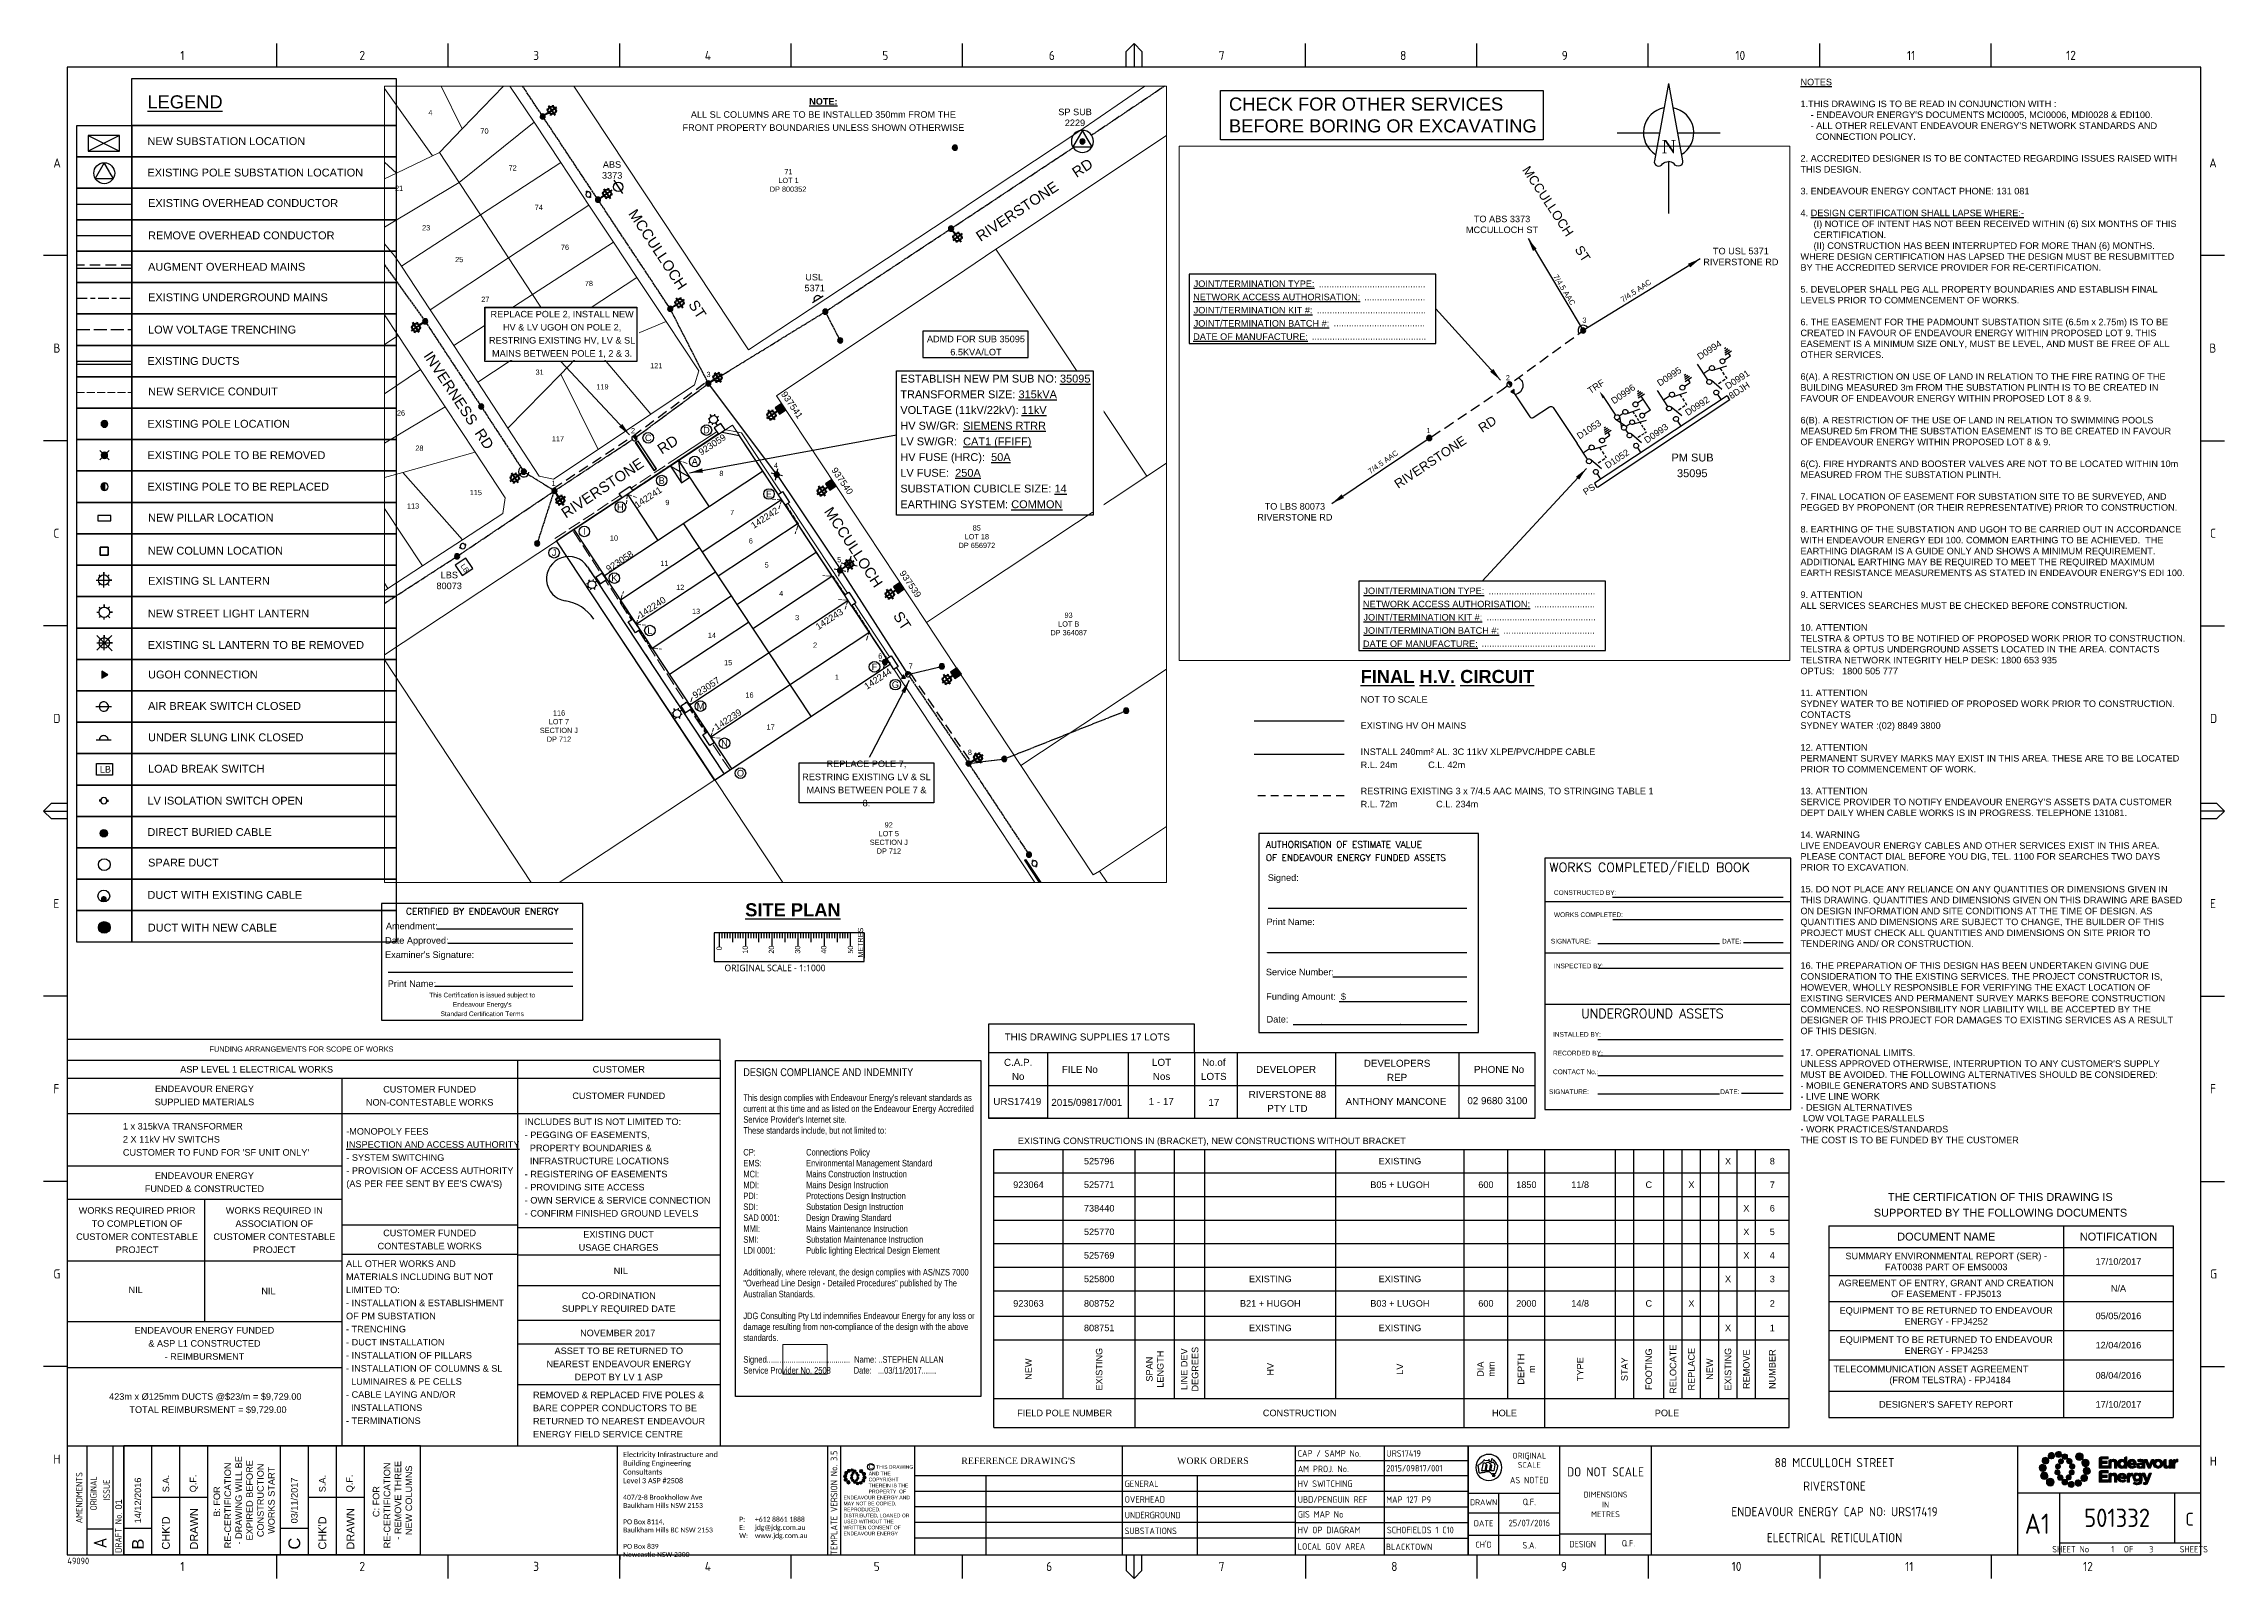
# Paper-space layout 'Sheet1 A1' of a CAD drawing. Header units: metres, sheet in millimetres. Extents: x -9 to 825, y -5 to 581.
# The model-space entities are those that its viewports show. They can reach past a viewport. Long polylines and large blocks are cut down to what shows.
import ezdxf
from ezdxf.enums import TextEntityAlignment as Align

# ---------------------------------------------------------------- set-up
doc = ezdxf.new("R2010")
doc.units = ezdxf.units.M
for name, pattern in [('Cable Exist OH', [1, 1, 0]), ('Cable Exist UG', [8.2, 4, -1.2, 1.8, -1.2]), ('Cable New OH', [6, 4, -2]), ('Dash', [5, 3, -2]), ('DASHED', [0.75, 0.5, -0.25]), ('IE Trench LV', [6.5, 5, -1.5]), ('IECLTRLV', [6.5, 5, -1.5])]:
    doc.linetypes.add(name, pattern=pattern)
doc.layers.get('0').update_dxf_attribs({"color": 6})
for name, color, linetype in [('_User Miscellaneous1', 7, 'Continuous'), ('_User Miscellaneous10', 7, 'Continuous'), ('_User Miscellaneous12', 7, 'Continuous'), ('_User Miscellaneous3', 7, 'Continuous'), ('_User Miscellaneous8', 7, 'Continuous'), ('_User_LV_Exist', 7, 'Continuous'), ('BDY', 252, 'Continuous'), ('DEVELOP', 2, 'Continuous'), ('Duct_SP_NEW', 7, 'Continuous'), ('Equip_SP_HV_EXT', 7, 'Continuous'), ('Equip_SP_HV_NEW', 7, 'Continuous'), ('Equip_SP_LV_EXT', 7, 'Continuous'), ('Equip_SP_SL_EXT', 7, 'Continuous'), ('Equip_SP_SL_NEW', 7, 'Continuous'), ('Notes', 7, 'Continuous'), ('Notes_SP_MISC', 7, 'Continuous'), ('OH_Details_SP_MISC', 7, 'Continuous'), ('ROAD_KERB', 253, 'Continuous'), ('ROAD_KERB-BACK', 8, 'Continuous'), ('ROAD_KERB-LIP', 8, 'Continuous'), ('Sub_SP_NEW', 7, 'Continuous'), ('SupportsOH_SP_TR_HV_LV_SL_EXT', 7, 'Continuous'), ('SupportsOH_SP_TR_HV_LV_SL_NEW', 7, 'Continuous'), ('SupportsUG_SP_EXT', 7, 'Continuous'), ('SupportsUG_SP_LV_EXT', 7, 'Continuous'), ('SupportsUG_SP_LV_NEW', 7, 'Continuous'), ('SupportsUG_SP_LV_SL_EXT', 7, 'Continuous'), ('SupportsUG_SP_LV_SL_NEW', 7, 'Continuous'), ('XR01255_CC_DES$0$FOOTPATH', 252, 'Continuous'), ('XR01255_CC_DES$0$PRAM_RAMP', 252, 'Continuous'), ('XR01255_CC_DES$0$ROAD_CONTROL', 252, 'Continuous'), ('XR01255_CC_DES$0$ROAD_KERB', 252, 'Continuous'), ('XR01255_CC_DES$0$ROAD_KERB-BACK', 252, 'Continuous'), ('XR01255_CC_DES$0$ROAD_KERB-LIP', 252, 'Continuous'), ('XR01255_CC_LOT_LAYOUT$0$F_LOT', 252, 'Continuous'), ('XR01255_CC_LOT_LAYOUT$0$ST1_BDY', 252, 'Continuous'), ('XR01255_CC_LOT_LAYOUT$0$ST1_BDY_1', 252, 'Continuous'), ('XR01255_CC_LOT_LAYOUT$0$ST1_LOTS', 252, 'Continuous'), ('XR01255_CC_SURVEY$0$SERVICES-ELECTRICTY', 1, 'Continuous')]:
    doc.layers.add(name, color=color, linetype=linetype)
doc.layers.add('Cadastre Land Parcels_SP_EXT', color=7, linetype='Continuous', lineweight=5)
doc.layers.add('Trench_SP_NEW', color=7, linetype='IECLTRLV', lineweight=20)
doc.layers.add('Viewports', color=6, linetype='Continuous', plot=False)
doc.styles.add('ARIAL', font='arial.ttf', dxfattribs={"height": 2})
doc.styles.add('COLUMN_LABEL', font='arial.ttf')
doc.styles.add('Elec', font='romand__.ttf')
doc.styles.add('HVSW_LABEL', font='arial.ttf')
doc.styles.add('iecARIAL', font='arial.ttf', dxfattribs={"height": 2})
doc.styles.add('iecISOCP', font='isocp.shx')
doc.styles.add('iecNAME', font='times.ttf')
doc.styles.add('iecTimesNewRoman', font='times.ttf')
doc.styles.add('POLE_LABEL', font='arial.ttf')
doc.styles.add('SL_LABEL', font='arial.ttf')
doc.styles.get("Standard").update_dxf_attribs({"font": 'arial.ttf'})
doc.styles.add('SWITCH_LABEL', font='arial.ttf', dxfattribs={"height": 2.5})
doc.linetypes.add('Cable 1A', pattern='A,7,-3,["/",Standard,S=1.5,R=0,X=-1.8,Y=-0.7],-0.001', length=10.001)
doc.linetypes.add('IE Trench HV', pattern='A,7,-0.2,["/",Standard,S=3,R=0,X=0.6,Y=-1.4],-2.5', length=9.7)
doc.linetypes.add('IECLNDOT', pattern='A,0,-0.1,[133,ltypeshp.shx,S=0.1,R=0,X=-0.2,Y=0],-3.5', length=3.6)
doc.dimstyles.new('GISCAD Dim Style', dxfattribs={"dimtxt": 2.5, "dimasz": 3, "dimexe": 1.25, "dimexo": 0.625, "dimtad": 1, "dimtoh": 1, "dimdec": 1, "dimtxsty": 'ARIAL', "dimcen": 2.5, "dimadec": 0, "dimazin": 0, "dimtfac": 1, "dimtdec": 1, "dimtmove": 0, "dimatfit": 3, "dimfxl": 1.25, "dimarcsym": 0})
doc.dimstyles.get("Standard").update_dxf_attribs({"dimtxt": 0.18, "dimasz": 0.18, "dimexe": 0.18, "dimexo": 0.0625, "dimgap": 0.09, "dimtad": 0, "dimtih": 1, "dimtoh": 1, "dimdec": 4, "dimzin": 0, "dimdsep": 46, "dimtxsty": 'Standard', "dimcen": 0.09, "dimadec": 0, "dimazin": 0, "dimtfac": 1, "dimtdec": 4, "dimtofl": 0, "dimtmove": 0, "dimatfit": 3, "dimfxl": 1, "dimtolj": 1, "dimtzin": 0, "dimarcsym": 0})
picture_1 = doc.add_image_def('image1.jpg', size_in_pixel=(1076, 689))

psp = doc.layouts.new('Sheet1 A1')

# ---------------------------------------------------------------- texts
at = {"layer": '_User Miscellaneous1', "lineweight": 25, "insert": (494.53, 341.77), "char_height": 3, "width": 156.9209, "attachment_point": 1, "line_spacing_factor": 1.2}
psp.add_mtext('{\\fArial|b1|i0|c238|p34;\\H1.6667x;\\LF\\fArial|b1|i0|c0|p34;INAL\\fArial|b1|i0|c238|p34; \\fArial|b1|i0|c0|p34;H\\fArial|b1|i0|c238|p34;.V. C\\fArial|b1|i0|c0|p34;IRCUIT\\fArial|b1|i0|c238|p34;\\P\\fArial|b0|i0|c0|p34;\\H0.5x;\\lNOT TO SCALE \\P\\PEXISTING HV OH MAINS\\P\\P\\C7;INSTALL 240mm² AL. 3C 11kV XLPE/PVC/HDPE CABLE\\P\\C256;R.L. 24m            C.L. 42m\\P\\P\\pt9,675,744;\\H0.99998x;RESTRING EXISTING 3 x 7/4.5 AAC MAINS, TO STRINGING TABLE 1\\P\\ptz;\\C7;R.L. 72m^I     C.L. 234m\\H1.4401x;\\P\\H0.69443x;\\C256;\\P\\P\\pt9,675,744;\\H0.99996x;\\P\\ptz;\\H0.99998x;\\P\\pt9,675,744;\\H0.99998x; }', dxfattribs=at)
at = {"layer": '_User Miscellaneous10', "color": 7, "lineweight": -3, "insert": (259.36, 252.62), "char_height": 5.0001, "width": 45.8953, "attachment_point": 1, "line_spacing_factor": 1.2}
psp.add_mtext('{\\fArial|b1|i0|c0|p34;\\LSITE PLAN}', dxfattribs=at)
at = {"layer": '_User Miscellaneous3', "lineweight": -3, "insert": (363.56, 163.09), "char_height": 2.5, "width": 149.6011, "attachment_point": 1, "line_spacing_factor": 1.2}
psp.add_mtext('EXISTING CONSTRUCTIONS IN (BRACKET), NEW CONSTRUCTIONS WITHOUT BRACKET ', dxfattribs=at)
at = {"layer": '_User Miscellaneous8', "insert": (662.62, 567.65), "char_height": 2.5, "width": 146.9479, "attachment_point": 1, "style": 'iecISOCP'}
psp.add_mtext("{\\fArial|b0|i0|c204|p34;\\LNOTES\\l\\P\\P1.THIS DRAWING IS TO BE READ IN CONJUNCTION WITH :\\P    - ENDEAVOUR ENERGY'S DOCUMENT\\fArial|b0|i0|c0|p34;S MCI0005,\\fArial|b0|i0|c204|p34; MCI0006\\fArial|b0|i0|c0|p34;, MDI0028 & EDI100.\\fArial|b0|i0|c204|p34;\\P   \\fArial|b0|i0|c0|p34; \\fArial|b0|i0|c204|p34;- ALL OTHER RELEVANT ENDEAVOUR ENERGY'S \\fArial|b0|i0|c0|p34;NETWORK \\fArial|b0|i0|c204|p34;STANDARDS \\fArial|b0|i0|c0|p34;AND \\P      CONNECTION POLICY.\\fArial|b0|i0|c204|p34;\\P\\P\\fArial|b0|i0|c0|p34;2. ACCREDITED DESIGNER IS TO BE CONTACTED REGARDING ISSUES RAISED WITH THIS DESIGN.\\P\\P3\\fArial|b0|i0|c204|p34;. ENDEAVOUR ENERGY CONTACT PHONE: 131 081\\P\\P\\pi-2.485,l2.5;\\fArial|b0|i0|c0|p34;4\\fArial|b0|i0|c204|p34;. \\LDESIGN CERTIFICATION SHALL LAPSE WHERE:-\\l\\P\\pi-5,l5,t5;^I(I) NOTICE OF INTENT HAS NOT BEEN RECEIVED WITHIN (6) SIX MONTHS OF THIS CERTIFICATION.\\P^I(II) CONSTRUCTION HAS BEEN INTERRUPTED FOR MORE THAN (6) MONTHS.\\P\\pi0,l0,tz;WHERE DESIGN CERTIFICATION HAS LAPSED THE DESIGN MUST BE RESUBMITTED BY THE ACCREDITED SERVICE PROVIDER FOR RE-CERTIFICATION.\\fArial|b0|i0|c0|p34;\\P\\fArial|b0|i0|c204|p34;\\P\\fArial|b0|i0|c0|p34;5. DEVELOPER SHALL PEG ALL PROPERTY BOUNDARIES AND ESTABLISH FINAL LEVELS PRIOR TO COMMENCEMENT OF WORKS.\\P\\P6\\fArial|b0|i0|c204|p34;. \\fArial|b0|i0|c0|p34;THE\\fArial|b0|i0|c204|p34; EASEMENT FOR THE PADMOUNT SUBSTATION SITE (\\fArial|b0|i0|c0|p34;6.5\\fArial|b0|i0|c204|p34;m x \\fArial|b0|i0|c0|p34;2.75\\fArial|b0|i0|c204|p34;m) IS \\fArial|b0|i0|c0|p34;TO BE CREATED IN FAVOUR OF ENDEAVOUR ENERGY\\C7; WITHIN PROPOSED LOT 9. \\fArial|b0|i0|c204|p34;\\C256;THIS EASEMENT IS A MINIMUM SIZE ONLY, MUST BE LEVEL, AND MUST BE FREE OF ALL OTHER SERVICES. \\P\\pi0.015;\\fArial|b0|i0|c0|p34;\\P\\pi0;6(A). \\fArial|b0|i0|c204|p34;A RESTRICTION\\fArial|b0|i0|c0|p34; ON USE OF LAND IN RELATION TO THE FIRE RATING OF THE BUILDING\\fArial|b0|i0|c204|p34; \\fArial|b0|i0|c0|p34;MEASURED 3m \\fArial|b0|i0|c204|p34;FROM THE \\fArial|b0|i0|c0|p34;SUBSTATION \\fArial|b0|i0|c204|p34;PLINTH \\fArial|b0|i0|c0|p34;IS TO BE CREATED IN FAVOUR OF ENDEAVOUR ENERGY WITHIN \\C7;PROPOSED LOT 8 & 9\\fArial|b0|i0|c204|p34;\\C256;.\\P\\fArial|b0|i0|c0|p34;\\P6(B). \\C7;A RESTRICTION OF THE USE OF LAND IN RELATION TO SWIMMING POOLS MEASURED 5m FROM THE SUBSTATION EASEMENT IS TO BE CREATED IN FAVOUR OF ENDEAVOUR ENERGY WITHIN PROPOSED LOT 8 & 9. \\C256;\\P\\P6(C). FIRE HYDRANTS AND BOOSTER VALVES ARE NOT TO BE LOCATED WITHIN 10m MEASURED \\fArial|b0|i0|c204|p34;FROM THE \\fArial|b0|i0|c0|p34;SUBSTATION \\fArial|b0|i0|c204|p34;PLINTH.\\fArial|b0|i0|c0|p34;\\P\\P7\\fArial|b0|i0|c204|p34;. FINAL LOCATION OF EASEMENT FOR SUBSTATION SITE TO BE SURVEYED, AND PEGGED BY PROPONENT (OR THEIR REPRESENTATIVE) PRIOR TO CONSTRUCTION.\\fArial|b0|i0|c0|p34;\\P\\P8\\fArial|b0|i0|c204|p34;. EARTHING OF THE SUBSTATION\\fArial|b0|i0|c0|p34; AND UGOH\\fArial|b0|i0|c204|p34; TO BE CARRIED OUT IN ACCORDANCE WITH ENDEAVOUR ENERGY \\fArial|b0|i0|c0|p34;E\\fArial|b0|i0|c204|p34;DI 100. COMMON EARTHING TO BE ACHIEVED.  THE EARTHING DIAGRAM IS A GUIDE ONLY AND SHOWS A MINIMUM REQUIREMENT. ADDITIONAL EARTHING MAY BE REQUIRED TO MEET THE REQUIRED MAXIMUM EARTH RESISTANCE MEASUREMENTS AS STATED IN ENDEAVOUR ENERGY'S \\fArial|b0|i0|c0|p34;E\\fArial|b0|i0|c204|p34;DI 100. \\fArial|b0|i0|c0|p34;\\P\\fArial|b0|i0|c204|p34;\\P\\fArial|b0|i0|c0|p34;9\\fArial|b0|i0|c204|p34;. ATTENTION\\PALL SERVICES SEARCHES MUST BE CHECKED BEFORE CONSTRUCTION.\\P\\P\\fArial|b0|i0|c0|p34;10\\fArial|b0|i0|c204|p34;. ATTENTION\\PTELSTRA & OPTUS TO BE NOTIFIED OF PROPOSED WORK PRIOR TO CONSTRUCTION. TELSTRA & OPTUS UNDERGROUND ASSETS LOCATED IN THE AREA. CONTACTS\\PTELSTRA NETWORK INTEGRITY HELP DESK: 1800 653 935\\fArial|b0|i0|c0|p34;                            \\P\\fArial|b0|i0|c204|p34;OPTUS:   1800 505 777 \\P^J\\fArial|b0|i0|c0|p34;11\\fArial|b0|i0|c204|p34;. ATTENTION\\P\\fArial|b0|i0|c0|p34;SYDNEY WATER\\fArial|b0|i0|c204|p34; TO BE NOTIFIED OF PROPOSED WORK PRIOR TO CONSTRUCTION. \\fArial|b0|i0|c0|p34;CONTACTS\\PSYDNEY WATER :(02) 8849 3800\\fArial|b0|i0|c204|p34;\\P\\fArial|b0|i0|c0|p34;\\P12\\fArial|b0|i0|c204|p34;. ATTENTION\\PPERMANENT SURVEY MARKS MAY EXIST IN THIS AREA. THESE ARE TO BE LOCATED PRIOR TO COMMENCEMENT OF WORK.\\P\\P1\\fArial|b0|i0|c0|p34;3\\fArial|b0|i0|c204|p34;. ATTENTION\\PSERVICE PROVIDER TO NOTIFY ENDEAVOUR ENERGY'S ASSETS DATA CUSTOMER DEPT DAILY WHEN CABLE WORKS IS IN PROGRESS. TELEPHONE 131081.\\P\\P\\fArial|b0|i0|c0|p34;14\\fArial|b0|i0|c204|p34;. WARNING\\PLIVE ENDEAVOUR ENERGY CABLES AND OTHER SERVICES EXIST IN THIS AREA. PLEASE CONTACT DIAL BEFORE YOU DIG, TEL. 1100 FOR SEARCHES TWO DAYS PRIOR TO EXCAVATION.\\P\\P\\fArial|b0|i0|c0|p34;15. DO NOT PLACE ANY RELIANCE ON ANY QUANTITIES OR DIMENSIONS GIVEN IN THIS DRAWING. QUANTITIES AND DIMENSIONS GIVEN ON THIS DRAWING ARE BASED ON DESIGN INFORMATION AND SITE CONDITIONS AT THE TIME OF DESIGN. AS QUANTITIES AND DIMENSIONS ARE SUBJECT TO CHANGE, THE BUILDER OF THIS PROJECT MUST CHECK ALL QUANTITIES AND DIMENSIONS ON SITE PRIOR TO TENDERING AND/ OR CONSTRUCTION.\\P\\P16\\fArial|b0|i0|c204|p34;. THE PREPARATION OF THIS DESIGN HAS BEEN UNDERTAKEN GIVING DUE CONSIDERATION TO THE EXISTING SERVICES. THE PROJECT CONSTRUCTOR IS, HOWEVER, WHOLLY RESPONSIBLE FOR VERIFYING THE EXACT LOCATION OF EXISTING SERVICES AND PERMANENT SURVEY MARKS BEFORE CONSTRUCTION COMMENCES. NO RESPONSIBILITY NOR LIABILITY WILL BE ACCEPTED BY THE DESIGNER OF THIS PROJECT FOR DAMAGES TO EXISTING SERVICES AS A RESULT OF THIS DESIGN.\\fArial|b0|i0|c0|p34;\\P\\P17. OPERATIONAL LIMITS.\\PUNLESS APPROVED OTHERWISE, INTERRUPTION TO ANY CUSTOMER'S SUPPLY MUST BE AVOIDED. THE FOLLOWING ALTERNATIVES SHOULD BE CONSIDERED:\\P- MOBILE GENERATORS AND SUBSTATIONS\\P- LIVE LINE WORK\\P- DESIGN ALTERNATIVES\\P LOW VOLTAGE PARALLELS\\P- WORK PRACTICES/STANDARDS\\PTHE COST IS TO BE FUNDED BY THE CUSTOMER}", dxfattribs=at)
at = {"layer": 'Notes', "lineweight": -3, "style": 'ARIAL'}
psp.add_text('FUNDING ARRANGEMENTS FOR SCOPE OF WORKS', height=2, dxfattribs=at).set_placement((54.65, 196.89), align=Align.MIDDLE_LEFT)
at = {"layer": 'Notes', "style": 'ARIAL'}
for s, insert, char_height, width, attachment_point in [('\\pl6;{\\fArial|b0|i0|c238|p34;\\H1.667x;\\LLEGEND}', (24.93, 558.79), 3, 178.0881, 4), ('\\pl6;NEW SUBSTATION LOCATION', (24.93, 543.79), 3, 184.7112, 4), ('\\pl6;EXISTING POLE SUBSTATION LOCATION', (24.93, 531.79), 3, 184.7112, 4), ('\\pl9;EXISTING OVERHEAD CONDUCTOR', (22.17, 520.14), 3, 184.7112, 4), ('\\pl9;REMOVE OVERHEAD CONDUCTOR', (22.17, 507.79), 3, 184.7112, 4), ('\\pl9;AUGMENT OVERHEAD MAINS', (22.17, 495.79), 3, 184.7112, 4), ('\\pl9;EXISTING UNDERGROUND MAINS', (22.17, 484.14), 3, 184.7112, 4), ('\\pl9;LOW VOLTAGE TRENCHING', (22.17, 471.79), 3, 184.7112, 4), ('\\pl6;EXISTING DUCTS', (24.93, 459.79), 3, 184.7112, 4), ('\\pl9;NEW SERVICE CONDUIT ', (22.17, 448.14), 3, 184.7112, 4), ('\\pi-3,l9;EXISTING POLE LOCATION', (24.93, 435.79), 3, 184.7112, 4), ('\\pl6;EXISTING POLE TO BE REMOVED', (24.93, 423.79), 3, 184.7112, 4), ('\\pl6;EXISTING POLE TO BE REPLACED', (24.93, 411.79), 3, 184.7112, 4), ('\\pl9;NEW PILLAR LOCATION', (22.17, 399.93), 3, 184.7112, 4), ('\\pl6;NEW COLUMN LOCATION', (25.05, 387.3), 3, 184.7112, 4), ('\\pl9;EXISTING SL LANTERN', (22.17, 375.79), 3, 184.7112, 4), ('\\pl6;NEW STREET LIGHT LANTERN ', (25.05, 363.3), 3, 184.7112, 4), ('\\pl6;EXISTING SL LANTERN TO BE REMOVED ', (25.05, 351.3), 3, 184.7112, 4), ('\\pl9;UGOH CONNECTION', (22.17, 340), 3, 184.7112, 4), ('\\pl9;AIR BREAK SWITCH CLOSED', (22.17, 328), 3, 184.7112, 4), ('\\pi9;UNDER SLUNG LINK CLOSED', (22.17, 316), 3, 184.7112, 4), ('LB', (12.75, 303.79), 2.5, 6.393, 4), ('\\pl9;LOAD BREAK SWITCH ', (22.17, 304), 3, 184.7112, 4), ('\\pi-3,l9;LV ISOLATION SWITCH OPEN', (24.93, 291.79), 3, 184.7112, 4), ('\\pl6;{\\fArial|b0|i0|c238|p34;D}IRECT BURIED {\\fArial|b0|i0|c238|p34;CABLE}', (24.93, 279.79), 3, 184.7112, 4), ('\\pl9;SPARE DUCT', (22.17, 268.14), 3, 184.7112, 4), ('\\pl6;{\\fArial|b0|i0|c238|p34;DUCT WITH }EXISTING{\\fArial|b0|i0|c238|p34; CABLE}', (24.93, 255.79), 3, 184.7112, 4), ('\\pl6;{\\fArial|b0|i0|c238|p34;DUCT WITH NEW CABLE}', (25.05, 243.3), 3, 184.7112, 4), ('{\\fArial Narrow|b0|i0|c0|p34;DESIGN COMPLIANCE AND INDEMNITY\\P\\P\\H0.8333x;This design complies with Endeavour Energy\'s relevant standards as current at this time and as listed on the Endeavour Energy Accredited Service Provider\'s Internet site.\\PThese standards include, but not limited to:\\P\\PCP:^I^IConnections Policy\\PEMS:^I^IEnvironmental Management Standard\\PMCI:^I^IMains Construction Instruction\\PMDI:^I^IMains Design Instruction\\PPDI:^I^IProtections Design Instruction\\PSDI:^I^ISubstation Design Instruction\\PSAD 0001:^IDesign Drawing Standard\\PMMI:^I^IMains Maintenance Instruction\\PSMI:^I^ISubstation Maintenance Instruction\\PLDI 0001:^I\\C7;Public lighting Electrical Design Element \\H0.99996x;\\C256;\\P\\PAdditionally, where relevant, the design complies with AS/NZS 7000 \\P"Overhead Line Design - Detailed Procedures" published by The Australian Standards.\\P\\PJDG Consulting Pty Ltd indemnifies Endeavour Energy for any loss or damage resulting from non-compliance of the design with the above standards.\\P\\PSigned........................................  Name: ..STEPHEN ALLAN\\PService Provider No. 2508           Date:   ...03/11/2017.......   }', (258.65, 189.57), 3, 90.6008, 1)]:
    psp.add_mtext(s, dxfattribs=dict(at, insert=insert, char_height=char_height, width=width, attachment_point=attachment_point))
at = {"layer": 'Notes', "insert": (444.23, 560.48), "char_height": 5, "width": 250.4742, "attachment_point": 1}
psp.add_mtext('{\\C1;CHECK FOR OTHER SERVICES \\PBEFORE BORING OR EXCAVATING}', dxfattribs=at)
at = {"layer": 'Notes', "lineweight": -3, "char_height": 2.5, "line_spacing_factor": 1.2}
for s, insert, attachment_point, style in [('ASP LEVEL 1 ELECTRICAL WORKS', (72.66, 189.16), 5, 'ARIAL'), ('CUSTOMER', (211.05, 189.16), 5, 'ARIAL'), ('ENDEAVOUR ENERGY \\PSUPPLIED MATERIALS', (52.71, 179.18), 5, 'ARIAL'), ('CUSTOMER FUNDED \\PNON-CONTESTABLE WORKS', (138.77, 179.03), 5, 'ARIAL'), ('CUSTOMER FUNDED ', (211.05, 179.03), 5, 'ARIAL'), ('ENDEAVOUR ENERGY \\PFUNDED & CONSTRUCTED', (52.71, 146.03), 5, 'iecARIAL'), ('CUSTOMER FUNDED\\PCONTESTABLE WORKS', (138.77, 124.12), 5, 'ARIAL'), ('EXISTING DUCT\\PUSAGE CHARGES', (210.95, 123.6), 5, 'ARIAL'), ('NIL', (209.11, 112.16), 4, 'ARIAL'), ('NIL', (23.71, 104.92), 4, 'ARIAL'), ('NIL', (74.47, 104.46), 4, 'ARIAL'), ('CO-ORDINATION\\PSUPPLY REQUIRED DATE', (211.05, 99.84), 5, 'ARIAL'), ('ENDEAVOUR ENERGY FUNDED\\P& ASP L1 CONSTRUCTED\\P- REIMBURSMENT', (52.71, 84.43), 5, 'ARIAL'), ('NOVEMBER 2017', (196.27, 88.41), 4, 'ARIAL'), ('ASSET TO BE RETURNED TO\\PNEAREST ENDEAVOUR ENERGY\\PDEPOT BY LV 1 ASP', (211.06, 76.59), 5, 'ARIAL')]:
    psp.add_mtext(s, dxfattribs=dict(at, insert=insert, attachment_point=attachment_point, style=style))
for s, insert, width, attachment_point, style in [("1 x 315kVA TRANSFORMER              \\P2 X 11kV HV SWITCHS\\PCUSTOMER TO FUND FOR 'SF UNIT ONLY'", (21.55, 162.4), 74.7303, 4, 'ARIAL'), ("{\\Ftxt|c0;-}MONOPOLY FEES\\P{\\LINSPECTION AND ACCESS AUTHORITY}\\P- SYSTEM SWITCHING\\P- PROVISION OF ACCESS AUTHORITY\\P(AS PER FEE SENT BY EE'S CWA'S)", (106.93, 155.08), 65.7141, 4, 'ARIAL'), ('INCLUDES BUT IS NOT LIMITED TO:\\P- PEGGING OF EASEMENTS,\\P  PROPERTY BOUNDARIES &\\P  INFRASTRUCTURE LOCATIONS\\P- REGISTERING OF EASEMENTS\\P- PROVIDING SITE ACCESS\\P- OWN SERVICE & SERVICE CONNECTION\\P- CONFIRM FINISHED GROUND LEVELS', (175.11, 170.39), 70.6187, 1, 'ARIAL'), ('WORKS REQUIRED PRIOR \\PTO COMPLETION OF \\PCUSTOMER CONTESTABLE PROJECT', (26.97, 127.71), 46.4895, 5, 'iecARIAL'), ('WORKS REQUIRED IN ASSOCIATION OF \\PCUSTOMER CONTESTABLE PROJECT', (79.42, 127.71), 54.8549, 5, 'iecARIAL'), ('ALL OTHER WORKS AND \\PMATERIALS INCLUDING BUT NOT \\PLIMITED TO:\\P- INSTALLATION & ESTABLISHMENT OF PM SUBSTATION \\P- TRENCHING\\P- DUCT INSTALLATION\\P- INSTALLATION OF PILLARS\\P- INSTALLATION OF COLUMNS & SL \\P  LUMINAIRES & PE CELLS\\P- CABLE LAYING AND/OR \\P  INSTALLATIONS\\P- TERMINATIONS', (106.82, 116.16), 65.0138, 1, 'ARIAL'), ('423m x %%C125mm DUCTS @$23/m = $9,729.00              TOTAL REIMBURSMENT = $9,729.00', (16.28, 61.4), 78.7324, 4, 'ARIAL'), ('REMOVED & REPLACED FIVE POLES & BARE COPPER CONDUCTORS TO BE RETURNED TO NEAREST ENDEAVOUR ENERGY FIELD SERVICE CENTRE', (178.27, 57.23), 69.1179, 4, 'ARIAL')]:
    psp.add_mtext(s, dxfattribs=dict(at, insert=insert, width=width, attachment_point=attachment_point, style=style))
at = {"layer": 'Notes', "lineweight": -3, "insert": (686.49, 141.87), "char_height": 3, "width": 104.6983, "attachment_point": 1, "line_spacing_factor": 1.2}
psp.add_mtext('\\pi9.55;THE CERTIFICATION OF THIS DRAWING IS \\P\\pi4.1189;SUPPORTED BY THE FOLLOWING DOCUMENTS', dxfattribs=at)

msp = doc.modelspace()

# ---------------------------------------------------------------- texts
at = {"layer": '_User Miscellaneous1', "lineweight": 25}
for s, height, rotation, p in [('RIVERSTONE     RD', 4, 33.63309, (303125.185, 6271245.797)), ('MCCULLOCH    ST', 4, 303.46246, (302990.457, 6271256.655)), ('INVERNESS  RD', 4, 303.46246, (302912.194, 6271202.344)), ('MCCULLOCH        ST', 4, 303.46246, (303065.267, 6271142.852)), ('MCCULLOCH    ST', 3.5, 303.46246, (303586.46, 6269783.304)), ('RIVERSTONE     RD', 3.5, 33.63309, (303539.204, 6269661.396))]:
    msp.add_text(s, height=height, rotation=rotation, dxfattribs=at).set_placement(p)
for s, rotation, p in [('D0994', 33.36183, (303658.11, 6269714.488)), ('D0995', 33.36183, (303642.779, 6269704.375)), ('TRF', 33.36183, (303614.802, 6269700.537)), ('D0996', 34.99968, (303625.151, 6269697.669)), ('D1053', 33.36183, (303612.111, 6269684.166)), ('D0993', 34.99968, (303637.774, 6269682.644))]:
    msp.add_text(s, height=2.5, rotation=rotation, dxfattribs=at).set_placement(p, align=Align.MIDDLE_CENTER)
at = {"layer": '_User Miscellaneous1', "lineweight": 25, "style": 'ARIAL'}
for s, p in [('8DJH', (303669.509, 6269699.069, 29.962)), ('PS', (303612.141, 6269661.245, 29.962))]:
    msp.add_text(s, height=2.5, rotation=33.42668, dxfattribs=at).set_placement(p, align=Align.MIDDLE_CENTER)
at = {"layer": '_User Miscellaneous1', "lineweight": 25, "attachment_point": 1}
for s, insert, char_height, width in [('\\pi1.1106;SP SUB \\P\\pi3.5875;2229', (303153.835, 6271296.762), 2.5, 14.6887), ('\\pi1.5256;ABS \\P\\pi1.1965;3373', (302979.37, 6271276.67), 2.5, 9.85714), ('\\pi5.8095;71\\P\\pi3.5175;LOT 1      \\P\\pi0.23173;DP 800352', (303044.451, 6271273.658), 2, 14.08147), ('\\pi1.7311;USL \\P\\pi1.4369;5371', (303056.514, 6271233.618), 2.5, 9.85714), ('\\pi1.5593;3', (303018.943, 6271196.185), 2, 4.42822), ('\\pi1.5518;2', (302990.095, 6271174.726), 2, 4.42822), ('\\pi1.5224;4', (303044.752, 6271161.434), 2, 4.42822), ('\\pi1.8458;1', (302959.465, 6271154.59), 2, 4.42822), ('\\pi5.5994;85\\P\\pi2.5455;LOT 18      \\P\\pi0.23173;DP 656972', (303116.609, 6271137.544), 2, 14.08147), ('\\pi1.5511;5', (303068.901, 6271125.418), 2, 4.42822), ('\\pi1.8471;LBS \\P\\pi0.22274;80073', (302917.087, 6271119.823), 2.5, 9.85714), ('\\pi5.6083;93\\P\\pi3.1806;LOT B      \\P\\pi0.2215;DP 364087', (303151.705, 6271104.191), 2, 14.08147), ('\\pi1.5668;7', (303096.212, 6271084.79), 2, 4.42822), ('\\pi5.5343;116\\P\\pi3.9327;LOT 7 \\P\\pi0.52406;SECTION J \\P\\pi3.1707;DP 712', (302956.293, 6271066.849), 2, 15.29778), ('\\pi1.5552;8', (303118.829, 6271051.79), 2, 4.42822), ('\\pi6.2267;92\\P\\pi3.9252;LOT 5 \\P\\pi0.52406;SECTION J \\P\\pi3.1707;DP 712', (303082.358, 6271024.1), 2, 15.29778), ('\\pi1.5593;3', (303608.058, 6269726.874), 2, 4.42822), ('\\pi1.5518;2', (303578.797, 6269704.883), 2, 4.42822), ('\\pi1.8458;1', (303548.168, 6269684.747), 2, 4.42822)]:
    msp.add_mtext(s, dxfattribs=dict(at, insert=insert, char_height=char_height, width=width))
at = {"layer": '_User Miscellaneous1', "color": 252, "lineweight": 25, "char_height": 2, "width": 14.08147}
for s, insert, attachment_point in [('\\pi6.3818;8', (303019.036, 6271158.383), 1), ('\\pi6.3934;7', (303023.142, 6271143.458), 1), ('\\pi5.7058;10', (302977.891, 6271133.688), 1), ('\\pi6.3804;6', (303030.285, 6271132.596), 1), ('11', (303005.963, 6271124.035), 3), ('\\pi6.3777;5', (303036.357, 6271123.424), 1), ('12', (303012.02, 6271114.853), 3), ('\\pi6.3491;4', (303041.916, 6271112.487), 1), ('13', (303018.077, 6271105.671), 3), ('\\pi6.3859;3', (303047.973, 6271103.305), 1), ('14', (303024.134, 6271096.489), 3), ('\\pi6.3784;2', (303054.839, 6271092.758), 1), ('15', (303030.331, 6271086.102), 3), ('\\pi6.6724;1', (303062.908, 6271080.525), 1), ('16', (303038.486, 6271073.697), 3), ('17', (303046.576, 6271061.477), 3)]:
    msp.add_mtext(s, dxfattribs=dict(at, insert=insert, attachment_point=attachment_point))
at = {"layer": '_User Miscellaneous1', "lineweight": 25, "char_height": 2.5, "attachment_point": 2, "style": 'ARIAL'}
for s, width, insert in [('\\pt52.5;TO ABS 3373 MCCULLOCH ST ', 41.32287, (303578.901, 6269765.83)), ('TO USL 5371 RIVERSTONE RD ', 34.10401, (303670.173, 6269753.55)), ('TO LBS 80073 RIVERSTONE RD ', 34.10401, (303499.734, 6269656))]:
    msp.add_mtext_dynamic_manual_height_columns(s, width=width, gutter_width=17.5, heights=[10.798], dxfattribs=dict(at, insert=insert))
at = {"layer": '_User Miscellaneous1', "lineweight": 25, "char_height": 2.5, "width": 23.21823, "attachment_point": 1, "line_spacing_factor": 1.2}
for insert, rotation in [((303597.478, 6269748.005), 301.55699), ((303619.667, 6269731.527), 33.43787), ((303523.253, 6269665.782), 35.23903)]:
    msp.add_mtext('\\pi5.1025;{\\H0.83335x;\\C7;7/4.5 AAC}', dxfattribs=dict(at, insert=insert, rotation=rotation))
at = {"layer": '_User Miscellaneous1', "lineweight": 25, "insert": (303641.571, 6269674.906), "char_height": 3, "width": 19.71264, "attachment_point": 1, "line_spacing_factor": 1.2}
msp.add_mtext('\\pi2.0954;PM SUB \\P\\pi4.2011;35095', dxfattribs=at)
at = {"layer": 'Cadastre Land Parcels_SP_EXT'}
for s, p in [('4', (302914.213, 6271294.215)), ('70', (302934.116, 6271287.207)), ('72', (302944.866, 6271273.119)), ('21', (302901.478, 6271265.333)), ('74', (302954.84, 6271258.02)), ('23', (302911.813, 6271250.227)), ('76', (302964.883, 6271242.802)), ('25', (302924.441, 6271238.1)), ('78', (302974.018, 6271228.959)), ('27', (302934.434, 6271222.906)), ('80', (302982.195, 6271213.003)), ('29', (302943.543, 6271209.062)), ('31', (302955.177, 6271195.064)), ('121', (302998.971, 6271197.523)), ('119', (302978.415, 6271189.47)), ('26', (302902.206, 6271179.461)), ('28', (302909.244, 6271166.034)), ('117', (302961.422, 6271169.612)), ('115', (302930.015, 6271149.079)), ('113', (302906.043, 6271143.945)), ('111', (302892.527, 6271130.459)), ('90', (302893.097, 6271019.629))]:
    msp.add_text(s, height=2, dxfattribs=at).set_placement(p)

# ---------------------------------------------------------------- blocks, each defined once
blk = doc.blocks.new('A$C019D53D1')
at = {"color": 7}
for p, q in [((0, 6), (12, 0)), ((12, 6), (0, 0))]:
    blk.add_line(p, q, dxfattribs=at)
blk.add_lwpolyline([(0, 0), (12, 0), (12, 6), (0, 6)], close=True, dxfattribs=at)
blk = doc.blocks.new('POLE_EXT')
blk.add_hatch(color=256).paths.add_polyline_path([(-1, 0, 1), (1, 0, 1)])
blk.add_lwpolyline([(-1, 0, 1), (1, 0, 1)], format="xyb", close=True)
for tag, height, flags, p in [('pNumber', 2.5, 8, (-17.84, 2.07)), ('OWNED_BY', 0.2, 9, (1.35, -0.4)), ('SPECIAL_USE', 0.2, 9, (1.35, -0.8)), ('STATE', 0.2, 9, (1.35, -1)), ('cLV', 0.2, 9, (1.35, -1.4)), ('hDepth', 0.2, 9, (1.35, -1.6)), ('hDia', 0.2, 9, (1.35, -1.8)), ('cHV', 0.2, 9, (1.35, -2)), ('cLinedev', 0.2, 9, (1.35, -3.4)), ('pExisting', 0.2, 9, (1.35, -3.8)), ('pFooting', 0.2, 9, (1.35, -4.4)), ('pNew', 0.2, 9, (1.35, -4.6)), ('pRelocate', 0.2, 9, (1.35, -5)), ('PARENT', 0.2, 9, (1.35, -0.6)), ('USAGE', 0.2, 9, (1.35, -1.2)), ('LBRACKET', 0.2, 9, (1.35, -2.2)), ('LExisting', 0.2, 9, (1.35, -2.4)), ('LANTNUMBER', 0.2, 9, (1.35, -2.6)), ('LOther', 0.2, 9, (1.35, -2.8)), ('LRemove', 0.2, 9, (1.35, -3)), ('LEGEND', 0.2, 9, (1.35, -3.2)), ('LOCATION', 0.2, 9, (1.35, -3.6)), ('PFNUMBER', 0.2, 9, (1.35, -4)), ('NEWPFNUMBER', 0.2, 9, (1.35, -4.2)), ('pRemove', 0.2, 9, (1.35, -5.2)), ('pReplace', 0.2, 9, (1.35, -5.4)), ('pStay', 0.2, 9, (1.35, -5.6)), ('pType', 0.2, 9, (1.35, -5.8)), ('cspan', 0.2, 9, (1.35, -6)), ('STREETNAME', 0.2, 9, (1.35, -6.2)), ('SUBURB', 0.2, 9, (1.35, -6.4)), ('OPERATED_BY', 0.2, 9, (1.36, -7.01)), ('NOTES', 0.2, 9, (1.35, -6.6)), ('MAINTAINED_BY', 0.2, 9, (1.36, -6.81))]:
    blk.add_attdef(tag, text='', height=height, dxfattribs=dict(flags=flags)).set_placement(p, align=Align.MIDDLE_LEFT)
at = {"style": 'POLE_LABEL'}
for tag, height, flags, p in [('STRUCTURE_PLANT_NUMBER', 0.2, 9, (1.35, 0.03)), ('ASSET_NUM', 2.5, 8, (2, 2)), ('STREET_CODE', 0.2, 9, (1.35, -0.2))]:
    blk.add_attdef(tag, text='', height=height, dxfattribs=dict(at, flags=flags)).set_placement(p, align=Align.MIDDLE_LEFT)
at = {"flags": 1}
blk.add_attdef('Z', (1.35, -7.33), '', height=0.2, dxfattribs=at)
blk = doc.blocks.new('A$C7E0A5E8B')
blk.add_hatch(color=256).paths.add_polyline_path([(1.3, 0.75), (0, 1.5), (0, 0)])
at = {"color": 7}
blk.add_lwpolyline([(0, 1.5), (0, 0), (1.3, 0.75)], close=True, dxfattribs=at)
blk = doc.blocks.new('A$C6F2E37A2')
at = {"color": 7}
blk.add_circle((3, 3), 3, dxfattribs=at)
blk = doc.blocks.new('*U70')
blk.add_line((2.25, 7.3), (-2.55, 7.3))
blk.add_lwpolyline([(1.29, 7.3, 0.414214), (-0.15, 8.74, 0.414214), (-1.59, 7.3)], format="xyb")
for tag, height, flags, p in [('STREET_CODE', 0.2, 9, (1.5, 0)), ('ASSET_NUM', 2.5, 8, (2, 2)), ('ACTUAL_STATUS', 0.2, 9, (1.5, -0.2)), ('CONSTRUCTED_VOLTAGE', 0.2, 9, (1.5, -0.4)), ('OPERATING_VOLTAGE', 0.2, 9, (1.5, -0.8)), ('ORIENTATION', 0.2, 9, (1.5, -1)), ('OWNED_BY', 0.2, 9, (1.5, -1.2)), ('OPERATED_BY', 0.2, 9, (1.5, -1.4)), ('STATE', 0.2, 9, (1.5, -1.8)), ('SWITCH_TYPE', 0.2, 9, (1.5, -2)), ('STREETNAME', 0.2, 9, (1.5, -2.8)), ('SUBURB', 0.2, 9, (1.5, -3)), ('Z', 0.2, 1, (1.5, -3.6)), ('NO_PHASES', 0.2, 9, (1.5, -0.6)), ('MAINTAINED_BY', 0.2, 9, (1.5, -1.6)), ('USAGE', 0.2, 9, (1.5, -2.2)), ('LEGEND', 0.2, 9, (1.5, -2.4)), ('LOCATION', 0.2, 9, (1.5, -2.6)), ('NOTES', 0.2, 9, (1.5, -3.2)), ('LABEL_ALIGNMENT', 0.2, 9, (1.5, -3.4))]:
    blk.add_attdef(tag, text='', height=height, dxfattribs=dict(flags=flags)).set_placement(p, align=Align.MIDDLE_LEFT)
blk = doc.blocks.new('A$C7C31073C')
at = {"color": 0}
for p, q in [((0.92, 4.73), (1.45, 4.2)), ((1.45, 1.37), (0.92, 0.84)), ((4.86, 4.77), (4.28, 4.2)), ((4.28, 1.37), (4.95, 0.7))]:
    blk.add_line(p, q, dxfattribs=at)
for points in [[(0, 2.78, 0), (0.86, 2.78, 0), (5.95, 2.78, 0), (4.86, 2.78, 0)], [(2.86, 0, 0), (2.86, 0.78, 0), (2.86, 5.78, 0), (2.86, 4.78, 0)]]:
    blk.add_polyline3d(points, dxfattribs=at)
blk.add_circle((2.86, 2.78), 2, dxfattribs=at)
blk = doc.blocks.new('A$C021B26AA')
at = {"layer": 'Notes'}
for p, q in [((-55.29, 5.77), (-55.29, 10.92)), ((-54.29, 10.92), (-54.29, 8.89)), ((-53.29, 10.92), (-53.29, 8.89)), ((-52.29, 10.92), (-52.29, 8.89)), ((-51.29, 10.92), (-51.29, 8.89)), ((-50.29, 10.92), (-50.29, 7.32)), ((-49.29, 10.92), (-49.29, 8.89)), ((-48.29, 10.92), (-48.29, 8.89)), ((-47.29, 10.92), (-47.29, 8.89)), ((-46.29, 10.92), (-46.29, 8.89)), ((-45.29, 10.92), (-45.29, 5.77)), ((-44.29, 10.92), (-44.29, 8.89)), ((-43.29, 10.92), (-43.29, 8.89)), ((-42.29, 10.92), (-42.29, 8.89)), ((-41.29, 10.92), (-41.29, 8.89)), ((-40.29, 10.92), (-40.29, 7.32)), ((-39.29, 10.93), (-39.29, 8.89)), ((-38.29, 10.93), (-38.29, 8.89)), ((-37.29, 10.93), (-37.29, 8.89)), ((-36.29, 10.93), (-36.29, 8.89)), ((-35.29, 10.93), (-35.29, 5.78)), ((-34.29, 10.93), (-34.29, 8.9)), ((-33.29, 10.93), (-33.29, 8.9)), ((-32.29, 10.93), (-32.29, 8.9)), ((-31.29, 10.93), (-31.29, 8.9)), ((-30.29, 10.93), (-30.29, 7.33)), ((-29.29, 10.93), (-29.29, 8.9)), ((-28.29, 10.93), (-28.29, 8.9)), ((-27.29, 10.93), (-27.29, 8.9)), ((-26.29, 10.93), (-26.29, 8.9)), ((-25.29, 10.93), (-25.29, 5.78)), ((-24.29, 10.93), (-24.29, 8.9)), ((-23.29, 10.93), (-23.29, 8.9)), ((-22.29, 10.93), (-22.29, 8.9)), ((-21.29, 10.93), (-21.29, 8.9)), ((-20.29, 10.93), (-20.29, 7.33)), ((-19.29, 10.93), (-19.29, 8.9)), ((-18.29, 10.93), (-18.29, 8.9)), ((-17.29, 10.93), (-17.29, 8.9)), ((-16.29, 10.93), (-16.29, 8.9)), ((-15.29, 10.93), (-15.29, 5.78)), ((-14.29, 10.93), (-14.29, 8.9)), ((-13.29, 10.93), (-13.29, 8.9)), ((-12.29, 10.93), (-12.29, 8.9)), ((-11.29, 10.93), (-11.29, 8.9)), ((-10.29, 10.93), (-10.29, 7.33)), ((-9.29, 10.93), (-9.29, 8.9)), ((-8.29, 10.93), (-8.29, 8.9)), ((-7.29, 10.93), (-7.29, 8.9)), ((-6.29, 10.93), (-6.29, 8.9)), ((-5.29, 10.93), (-5.29, 5.79)), ((0, 10.94), (0, 1.26))]:
    blk.add_line(p, q, dxfattribs=at)
blk.add_lwpolyline([(-57.32, 10.92), (-57.32, 0.01), (0, 0.01), (0, 10.94)], close=True, dxfattribs=at)
at = {"layer": 'Notes', "char_height": 2, "attachment_point": 1}
for s, insert, width, rotation in [('{\\fArial Narrow|b0|i0|c0|p34;METRES}', (-2.35, 1.47), 38.0968, 90.01467), ('{\\fArial Narrow|b0|i0|c0|p34;0}', (-56.37, 4.24), 77.9343, 90), ('{\\fArial Narrow|b0|i0|c0|p34;10}', (-46.41, 3), 77.9343, 90), ('{\\fArial Narrow|b0|i0|c0|p34;20}', (-36.41, 3.01), 77.9343, 90.01467), ('{\\fArial Narrow|b0|i0|c0|p34;30}', (-26.41, 3.01), 77.9343, 90.01467), ('{\\fArial Narrow|b0|i0|c0|p34;40}', (-16.41, 3.01), 77.9343, 90.01467), ('{\\fArial Narrow|b0|i0|c0|p34;50}', (-6.19, 3.01), 38.0968, 90.01467)]:
    blk.add_mtext(s, dxfattribs=dict(at, insert=insert, width=width, rotation=rotation))
at = {"layer": 'Notes', "insert": (-53.33, -1.22), "char_height": 2.5, "width": 77.9343, "attachment_point": 1}
blk.add_mtext('{\\fLucida Sans|b0|i0|c0|p34;ORIGINAL SCALE - 1:1000}', dxfattribs=at)
blk = doc.blocks.new('END$MARK$5$195')
at = {"color": 1}
blk.add_circle((-0.49514, 0), 5.99633, dxfattribs=at)
blk = doc.blocks.new('NOTE_IE-AUTHORISED-FUNDING')
at = {"color": 7, "linetype": 'Continuous', "lineweight": -3}
for p, q in [((3.55, 47.47), (79.49, 47.47)), ((3.36, 30.51), (79.49, 30.51)), ((28.3, 21.29), (79.49, 21.29)), ((30.76, 11.8), (79.49, 11.8)), ((13.21, 3.06), (79.49, 3.06))]:
    blk.add_line(p, q, dxfattribs=at)
blk.add_lwpolyline([(0, 0), (84, 0), (84, 76), (0, 76)], close=True)
at = {"color": 39, "lineweight": -3, "xscale": 0.009375, "yscale": 0.009375, "zscale": 0.009375}
for p in [(3.36, 30.51), (24.07, 3.06)]:
    blk.add_blockref('END$MARK$5$195', p, dxfattribs=at)
at = {"color": 7, "linetype": 'Continuous', "lineweight": -3, "xscale": 0.009375, "yscale": 0.009375, "zscale": 0.009375}
blk.add_blockref('END$MARK$5$195', (54.27, 3.06), dxfattribs=at)
at = {"color": 7, "lineweight": -3}
for s, p in [('Signed:', (3.46, 59.17)), ('Print Name:', (3, 42.3)), ('Service Number:', (2.74, 23.11)), ('Funding Amount:  $', (2.87, 13.73)), ('Date:    ', (3, 5.05))]:
    blk.add_text(s, height=2.5, dxfattribs=at).set_placement(p, align=Align.MIDDLE_LEFT)
at = {"color": 7, "lineweight": -3, "insert": (2.73, 69.3), "char_height": 2.5, "attachment_point": 4, "line_spacing_factor": 1.2, "style": 'Elec'}
blk.add_mtext('AUTHORISATION OF ESTIMATE VALUE\\POF ENDEAVOUR ENERGY FUNDED ASSETS', dxfattribs=at)
blk = doc.blocks.new('NOTE_CERTIFIED-BY-IE')
at = {"color": 7, "linetype": 'Continuous', "lineweight": -3}
for p, q in [((21.25, 34.9), (73.15, 34.9)), ((25.46, 29.41), (73.15, 29.41)), ((2.51, 18.32), (73.15, 18.32)), ((20.45, 12.96), (73.15, 12.96))]:
    blk.add_line(p, q, dxfattribs=at)
blk.add_lwpolyline([(0, 0), (76.98, 0), (76.98, 44.52), (0, 44.52)], close=True)
at = {"color": 7, "lineweight": -3, "style": 'Elec'}
blk.add_text('CERTIFIED BY ENDEAVOUR ENERGY', height=2.52, dxfattribs=at).set_placement((38.51, 41.58), align=Align.MIDDLE_CENTER)
at = {"color": 7, "lineweight": -3}
for s, p in [('Amendment:', (1.7, 35.94)), ('Date Approved:', (1.37, 30.47)), ("Examiner's Signature:", (1.37, 25.01))]:
    blk.add_text(s, height=2.5, dxfattribs=at).set_placement(p, align=Align.MIDDLE_LEFT)
blk.add_text('Print Name:', height=2.5, dxfattribs=at).set_placement((2.4, 11.95), align=Align.BOTTOM_LEFT)
at = {"color": 7, "lineweight": -3, "insert": (38.49, 5.99), "char_height": 1.79, "attachment_point": 5, "line_spacing_factor": 1.2}
blk.add_mtext("This Certification is issued subject to \\PEndeavour Energy's \\PStandard Certification Terms", dxfattribs=at)
blk = doc.blocks.new('NOTE_WORKS-COMPLETED')
at = {"color": 7, "linetype": 'Continuous', "lineweight": -3}
for p, q in [((21.53, 67.59), (86.7, 67.59)), ((21.64, 59.14), (86.7, 59.14)), ((71.48, 50.3), (86.7, 50.3)), ((15.87, 49.96), (62.4, 49.96)), ((15.87, 40.47), (86.7, 40.47)), ((15.87, 13.31), (86.7, 13.31)), ((15.87, 7.02), (86.7, 7.02)), ((15.87, -0.45), (86.7, -0.45)), ((15.87, -7.55), (62.4, -7.55)), ((70.78, -7.2), (86.7, -7.2))]:
    blk.add_line(p, q, dxfattribs=at)
for p, q in [((89.67, 65.79), (-4.44, 65.79)), ((89.67, 46.21), (-4.44, 46.21)), ((89.44, 26.62), (-4.44, 26.62))]:
    blk.add_line(p, q)
blk.add_lwpolyline([(-4.44, -13.44), (89.67, -13.44), (89.67, 82.54), (-4.44, 82.54)], close=True)
at = {"color": 7, "lineweight": -3, "style": 'Elec'}
blk.add_text('WORKS COMPLETED/FIELD BOOK', height=3.5, dxfattribs=at).set_placement((-2.69, 79.04), align=Align.MIDDLE_LEFT)
at = {"color": 7, "lineweight": -3}
for s, p in [('CONSTRUCTED BY:', (-0.92, 69.38)), ('WORKS COMPLETED:', (-0.91, 60.93)), ('INSPECTED BY:', (-0.91, 41.35))]:
    blk.add_text(s, height=1.79, dxfattribs=at).set_placement(p, align=Align.MIDDLE_LEFT)
for s, p in [('SIGNATURE:', (5.57, 50.82)), ('DATE:', (67.02, 50.82)), ('SIGNATURE:', (4.87, -6.69)), ('DATE:', (66.32, -6.69))]:
    blk.add_text(s, height=1.79, dxfattribs=at).set_placement(p, align=Align.MIDDLE_CENTER)
at = {"color": 7, "lineweight": -3, "style": 'Elec'}
blk.add_text('UNDERGROUND ASSETS', height=3.5, dxfattribs=at).set_placement((9.48, 24.91), align=Align.TOP_LEFT)
at = {"color": 7, "lineweight": -3, "insert": (-1.27, 16.11), "char_height": 1.79, "attachment_point": 1, "line_spacing_factor": 1.2}
blk.add_mtext('INSTALLED BY:\\P\\PRECORDED BY:\\P\\PCONTACT No.:', dxfattribs=at)
blk = doc.blocks.new('*T82')
at = {"layer": 'Notes', "color": 0, "linetype": 'ByBlock', "lineweight": -2, "transparency": 16777216}
for p, q in [((0, 0), (131.63, 0)), ((0, 0), (0, -73.29)), ((89.69, 0), (89.69, -73.29)), ((131.63, 0), (131.63, -73.29)), ((0, -8.28), (131.63, -8.28)), ((0, -19), (131.63, -19)), ((0, -28.86), (131.63, -28.86)), ((0, -40.03), (131.63, -40.03)), ((0, -51.2), (131.63, -51.2)), ((0, -63.16), (131.63, -63.16)), ((0, -73.29), (131.63, -73.29))]:
    blk.add_line(p, q, dxfattribs=at)
at = {"layer": 'Notes', "color": 0, "transparency": 16777216, "attachment_point": 5}
for s, insert, char_height, width in [('DOCUMENT NAME', (44.85, -4.14), 3, 87.6943), ('NOTIFICATION', (110.66, -4.14), 3, 39.9334), ('SUMMARY ENVIRONMENTAL REPORT (SER) - FAT0038 PART OF EMS0003', (44.85, -13.64), 2.5, 87.6943), ('17/10/2017', (110.66, -13.64), 2.5, 39.9334), ('AGREEMENT OF ENTRY, GRANT AND CREATION OF EASEMENT - FPJ5013', (44.85, -23.93), 2.5, 87.6943), ('N/A', (110.66, -23.93), 2.5, 39.9334), ('EQUIPMENT TO BE RETURNED TO ENDEAVOUR ENERGY - FPJ4252', (44.85, -34.44), 2.5, 87.6943), ('05/05/2016', (110.66, -34.44), 2.5, 39.9334), ('EQUIPMENT TO BE RETURNED TO ENDEAVOUR ENERGY - FPJ4253', (44.85, -45.61), 2.5, 87.6943), ('12/04/2016', (110.66, -45.61), 2.5, 39.9334), ('{\\C256;TELECOMMUNICATION ASSET AGREEMENT                 (FROM TELSTRA) - FPJ4184}', (44.85, -57.18), 2.5, 87.6943), ('08/04/2016', (110.66, -57.18), 2.5, 39.9334), ("DESIGNER'S SAFETY REPORT ", (44.85, -68.23), 2.5, 87.6943), ('17/10/2017', (110.66, -68.23), 2.5, 39.9334)]:
    blk.add_mtext(s, dxfattribs=dict(at, insert=insert, char_height=char_height, width=width))
blk = doc.blocks.new('NorthPnt 11(NP11)')
for p, q in [((-19.7, 0.02), (-3.49, 0)), ((3.32, 0), (19.7, -0.02)), ((-0.08, -10.94), (-0.08, -30.8))]:
    blk.add_line(p, q)
for points in [[(-0.08, 18.81), (-5.43, -10.68, 0.877048), (-2.29, -11.9, -0.1543), (-0.08, -10.94, 0.090511)], [(-0.08, 18.81), (5.26, -10.68, -0.877048), (2.13, -11.9, 0.1543), (-0.08, -10.94, -0.090511)]]:
    blk.add_lwpolyline(points, format="xyb")
for start, end in [(100.5988, 238.86433), (300.09942, 80.43745)]:
    blk.add_arc((0, 0), 9.64, start, end)
at = {"color": 7, "style": 'iecNAME'}
blk.add_text('N', height=5.02, dxfattribs=at).set_placement((-2.62, -7.82))
blk = doc.blocks.new('*T88')
at = {"layer": 'Notes', "color": 0, "linetype": 'ByBlock', "lineweight": -2, "transparency": 16777216}
for p, q in [((0, 106.22), (303.87, 106.22)), ((0, 0), (0, 106.22)), ((26.42, 11), (26.42, 106.22)), ((54.05, 0), (54.05, 106.22)), ((69, 11), (69, 106.22)), ((80.62, 11), (80.62, 106.22)), ((130.64, 11), (130.64, 106.22)), ((179.65, 0), (179.65, 106.22)), ((196.39, 11), (196.39, 106.22)), ((210.56, 0), (210.56, 106.22)), ((237.49, 11), (237.49, 106.22)), ((244.49, 11), (244.49, 106.22)), ((256.05, 11), (256.05, 106.22)), ((263.05, 11), (263.05, 106.22)), ((270.05, 11), (270.05, 106.22)), ((277.05, 11), (277.05, 106.22)), ((284.05, 11), (284.05, 106.22)), ((291.05, 11), (291.05, 106.22)), ((303.87, 0), (303.87, 106.22)), ((0, 97.22), (303.87, 97.22)), ((0, 88.22), (303.87, 88.22)), ((0, 79.22), (303.87, 79.22)), ((0, 70.22), (303.87, 70.22)), ((0, 61.22), (303.87, 61.22)), ((0, 52.22), (303.87, 52.22)), ((0, 42.5), (303.87, 42.5)), ((0, 33.5), (303.87, 33.5)), ((0, 11), (303.87, 11)), ((0, 0), (303.87, 0))]:
    blk.add_line(p, q, dxfattribs=at)
at = {"layer": 'Notes', "color": 0, "transparency": 16777216, "char_height": 2.5, "attachment_point": 5}
for s, insert, width in [('525796', (40.24, 101.72), 24.6315), ('EXISTING', (155.15, 101.72), 46.0112), ('X', (280.55, 101.72), 4), ('8', (297.46, 101.72), 9.8247), ('923064', (13.21, 92.72), 23.421), ('525771', (40.24, 92.72), 24.6315), ('B05 + LUGOH', (155.15, 92.72), 46.0112), ('600', (188.02, 92.72), 13.7374), ('1850', (203.48, 92.72), 11.1713), ('11/8', (224.03, 92.72), 23.9306), ('C', (250.27, 92.72), 8.5531), ('X', (266.55, 92.72), 4), ('7', (297.46, 92.72), 9.8247), ('738440', (40.24, 83.72), 24.6315), ('X', (287.55, 83.72), 4), ('6', (297.46, 83.72), 9.8247), ('525770', (40.24, 74.72), 24.6315), ('X', (287.55, 74.72), 4), ('5', (297.46, 74.72), 9.8247), ('525769', (40.24, 65.72), 24.6315), ('X', (287.55, 65.72), 4), ('4', (297.46, 65.72), 9.8247), ('525800', (40.24, 56.72), 24.6315), ('EXISTING', (105.63, 56.72), 47.0199), ('EXISTING', (155.15, 56.72), 46.0112), ('X', (280.55, 56.72), 4), ('3', (297.46, 56.72), 9.8247), ('923063', (13.21, 47.36), 23.421), ('808752', (40.24, 47.36), 24.6315), ('B21 + HUGOH', (105.63, 47.36), 47.0199), ('B03 + LUGOH', (155.15, 47.36), 46.0112), ('600', (188.02, 47.36), 13.7374), ('2000', (203.48, 47.36), 11.1713), ('14/8', (224.03, 47.36), 23.9306), ('C', (250.27, 47.36), 8.5531), ('X', (266.55, 47.36), 4), ('2', (297.46, 47.36), 9.8247), ('808751', (40.24, 38), 24.6315), ('EXISTING', (105.63, 38), 47.0199), ('EXISTING', (155.15, 38), 46.0112), ('X', (280.55, 38), 4), ('1', (297.46, 38), 9.8247), ('FIELD POLE NUMBER', (27.03, 5.5), 51.0525), ('CONSTRUCTION', (116.85, 5.5), 122.6021), ('HOLE', (195.11, 5.5), 27.9087), ('POLE', (257.22, 5.5), 90.3084)]:
    blk.add_mtext(s, dxfattribs=dict(at, insert=insert, width=width))
at = {"layer": 'Notes', "color": 0, "transparency": 16777216, "char_height": 2.5, "width": 19.5, "attachment_point": 5, "rotation": 90}
for s, insert in [('NEW', (13.21, 22.25)), ('EXISTING', (40.24, 22.25)), ('SPAN\\PLENGTH', (61.52, 22.25)), ('LINE DEV\\PDEGREES', (74.81, 22.25)), ('DIA\\Pmm', (188.02, 22.25)), ('DEPTH\\Pm', (203.48, 22.25)), ('TYPE', (224.03, 22.25)), ('STAY', (240.99, 22.25)), ('FOOTING', (250.27, 22.25)), ('RELOCATE', (259.55, 22.25)), ('REPLACE', (266.55, 22.25)), ('NEW', (273.55, 22.25)), ('EXISTING', (280.55, 22.25)), ('REMOVE', (287.55, 22.25)), ('NUMBER', (297.46, 22.25)), ('HV', (105.63, 22.25)), ('LV', (155.15, 22.25))]:
    blk.add_mtext(s, dxfattribs=dict(at, insert=insert))
blk = doc.blocks.new('NOTE_LOTS')
for p, q in [((15, 16.67), (15, 0)), ((35.59, 16.67), (35.59, 0)), ((52.5, 16.67), (52.5, 0)), ((63.33, 16.67), (63.33, 0)), ((88.39, 16.67), (88.39, 0)), ((119.82, 16.67), (119.82, 0)), ((0, 8.33), (31.67, 8.33)), ((31.67, 8.33), (124.35, 8.33)), ((122.56, 8.33), (139.23, 8.33))]:
    blk.add_line(p, q)
blk.add_lwpolyline([(52.5, 16.67), (52.5, 23.98), (0, 23.98), (0, 16.67)])
blk.add_lwpolyline([(139.23, 0), (139.23, 16.66), (124.35, 16.66), (124.35, 16.67), (31.67, 16.67), (0, 16.67), (0, 0), (15, 0), (0, 0), (15, 0), (124.35, 0), (124.37, 0)], close=True)
at = {"color": 7}
for s, p in [('THIS DRAWING SUPPLIES 17 LOTS', (25.16, 20.68)), ('FILE No', (23.26, 12.42)), ('DEVELOPER', (75.8, 12.42)), ('PHONE No', (130.07, 12.42)), ('URS17419', (7.33, 4.25)), ('2015/09817/001', (25.04, 4.02)), ('1 - 17', (44.01, 4.25)), ('17', (57.41, 4.02)), ('02 9680 3100', (129.64, 4.46))]:
    blk.add_text(s, height=1.79, dxfattribs=at).set_placement(p, align=Align.MIDDLE_CENTER)
at = {"color": 7, "char_height": 1.79, "attachment_point": 5, "line_spacing_factor": 1.2}
for s, insert in [('C.A.P.\\PNo', (7.55, 12.42)), ('LOT\\PNos', (44.08, 12.42)), ('No.of\\PLOTS', (57.39, 12.42))]:
    blk.add_mtext(s, dxfattribs=dict(at, insert=insert))
for s, insert, width in [('DEVELOPERS\\PREP', (104.08, 12.19), 44.8492), ('RIVERSTONE 88 PTY LTD', (76.14, 4.26), 24.2939), ('ANTHONY MANCONE', (103.81, 4.25), 25.9033)]:
    blk.add_mtext(s, dxfattribs=dict(at, insert=insert, width=width))
blk = doc.blocks.new('*T100')
at = {"layer": '_User Miscellaneous1', "color": 0, "linetype": 'ByBlock', "lineweight": -2, "transparency": 16777216}
for p, q in [((-59.79, 0), (-59.79, 41.65)), ((0, 41.65), (-59.79, 41.65)), ((-49.07, 0), (-49.07, 41.65)), ((-38.36, 0), (-38.36, 41.65)), ((-27.66, 0), (-27.66, 41.65)), ((0, 0), (0, 41.65)), ((-27.66, 21.9), (-49.07, 21.9)), ((-49.07, 10.02), (-59.79, 10.02)), ((0, 0), (-59.79, 0))]:
    blk.add_line(p, q, dxfattribs=at)
at = {"layer": '_User Miscellaneous1', "color": 0, "transparency": 16777216, "rotation": 90, "style": 'ARIAL'}
for s, insert, char_height, width, attachment_point in [('B{\\fArial|b0|i0|c238|p34;:} FOR  RE-CERTIFICATION      - DRAWING WILL BE EXPIRED BEFORE CONSTRUCTION WORKS START', (-13.83, 20.82), 2.5, 37.6454, 5), ('14/12/2016', (-54.43, 12.02), 2.5, 27.6238, 4), ('S.A.', (-43.72, 23.9), 2.5, 15.7476, 4), ('Q.F.', (-33.01, 23.9), 2.5, 15.7476, 4), ('{\\fArial|b0|i0|c238|p34;DRAWN}', (-33.01, 2), 3, 17.8977, 4), ("CHK'D", (-43.72, 2), 3, 17.8977, 4), ('B', (-54.43, 2), 4.5, 6.0216, 4)]:
    blk.add_mtext(s, dxfattribs=dict(at, insert=insert, char_height=char_height, width=width, attachment_point=attachment_point))
blk = doc.blocks.new('EE_LOGO_SMALL')
at = {"layer": 'Notes'}
h = blk.add_hatch(color=256, dxfattribs=at)
edge = h.paths.add_edge_path()
edge.add_spline(control_points=[(-8.4, 2), (-9.2, 2), (-9.8, 1.4), (-9.8, 0.7), (-9.9, -0.1), (-9.3, -0.7), (-8.6, -0.8), (-7.8, -0.8), (-7.2, -0.2), (-7.1, 0.5), (-7.1, 1.3), (-7.7, 1.9), (-8.4, 2)], knot_values=[0, 0, 0, 0, 1, 1, 1, 2, 2, 2, 3, 3, 3, 4, 4, 4, 4], degree=3, periodic=0)
h = blk.add_hatch(color=256, dxfattribs=at)
edge = h.paths.add_edge_path()
edge.add_spline(control_points=[(-6.8, 4.5), (-7.4, 4.8), (-8.2, 4.6), (-8.6, 4), (-8.9, 3.4), (-8.7, 2.6), (-8.1, 2.2), (-7.5, 1.9), (-6.7, 2.1), (-6.3, 2.7), (-6, 3.3), (-6.2, 4.1), (-6.8, 4.5)], knot_values=[0, 0, 0, 0, 1, 1, 1, 2, 2, 2, 3, 3, 3, 4, 4, 4, 4], degree=3, periodic=0)
h = blk.add_hatch(color=256, dxfattribs=at)
edge = h.paths.add_edge_path()
edge.add_spline(control_points=[(-4.2, 5.9), (-4.6, 6.5), (-5.3, 6.6), (-5.9, 6.3), (-6.4, 5.9), (-6.6, 5.1), (-6.2, 4.6), (-5.9, 4), (-5.1, 3.8), (-4.6, 4.2), (-4, 4.6), (-3.8, 5.3), (-4.2, 5.9)], knot_values=[0, 0, 0, 0, 1, 1, 1, 2, 2, 2, 3, 3, 3, 4, 4, 4, 4], degree=3, periodic=0)
h = blk.add_hatch(color=256, dxfattribs=at)
edge = h.paths.add_edge_path()
edge.add_spline(control_points=[(-1.3, 5.9), (-1.4, 6.5), (-2, 7), (-2.6, 6.9), (-3.3, 6.9), (-3.7, 6.3), (-3.7, 5.6), (-3.6, 5), (-3, 4.5), (-2.4, 4.6), (-1.7, 4.7), (-1.3, 5.2), (-1.3, 5.9)], knot_values=[0, 0, 0, 0, 1, 1, 1, 2, 2, 2, 3, 3, 3, 4, 4, 4, 4], degree=3, periodic=0)
h = blk.add_hatch(color=256, dxfattribs=at)
edge = h.paths.add_edge_path()
edge.add_spline(control_points=[(-2.5, 2.1), (-3, 2.2), (-3.5, 1.9), (-3.6, 1.3), (-3.7, 0.8), (-3.4, 0.3), (-2.9, 0.2), (-2.4, 0.1), (-1.9, 0.4), (-1.8, 0.9), (-1.7, 1.5), (-2, 2), (-2.5, 2.1)], knot_values=[0, 0, 0, 0, 1, 1, 1, 2, 2, 2, 3, 3, 3, 4, 4, 4, 4], degree=3, periodic=0)
h = blk.add_hatch(color=256, dxfattribs=at)
edge = h.paths.add_edge_path()
edge.add_spline(control_points=[(1, 4.9), (1, 4.3), (0.5, 3.8), (-0.1, 3.8), (-0.7, 3.8), (-1.2, 4.3), (-1.2, 4.9), (-1.2, 5.5), (-0.7, 6), (-0.1, 6), (0.5, 6), (1, 5.5), (1, 4.9)], knot_values=[0, 0, 0, 0, 1, 1, 1, 2, 2, 2, 3, 3, 3, 4, 4, 4, 4], degree=3, periodic=0)
edge = h.paths.add_edge_path()
edge.add_spline(control_points=[(-1.4, 4), (-1.9, 4.1), (-2.4, 3.8), (-2.5, 3.3), (-2.6, 2.7), (-2.3, 2.2), (-1.8, 2.1), (-1.3, 2), (-0.7, 2.3), (-0.6, 2.9), (-0.5, 3.4), (-0.9, 3.9), (-1.4, 4)], knot_values=[0, 0, 0, 0, 1, 1, 1, 2, 2, 2, 3, 3, 3, 4, 4, 4, 4], degree=3, periodic=0)
h = blk.add_hatch(color=256, dxfattribs=at)
edge = h.paths.add_edge_path()
edge.add_spline(control_points=[(2.3, 2.4), (2.8, 2.8), (2.8, 3.4), (2.4, 3.9), (2, 4.3), (1.4, 4.3), (0.9, 3.9), (0.5, 3.6), (0.5, 2.9), (0.9, 2.5), (1.2, 2), (1.9, 2), (2.3, 2.4)], knot_values=[0, 0, 0, 0, 1, 1, 1, 2, 2, 2, 3, 3, 3, 4, 4, 4, 4], degree=3, periodic=0)
edge = h.paths.add_edge_path()
edge.add_spline(control_points=[(1, 4.9), (1, 4.3), (0.5, 3.8), (-0.1, 3.8), (-0.7, 3.8), (-1.2, 4.3), (-1.2, 4.9), (-1.2, 5.5), (-0.7, 6), (-0.1, 6), (0.5, 6), (1, 5.5), (1, 4.9)], knot_values=[0, 0, 0, 0, 1, 1, 1, 2, 2, 2, 3, 3, 3, 4, 4, 4, 4], degree=3, periodic=0)
h = blk.add_hatch(color=256, dxfattribs=at)
edge = h.paths.add_edge_path()
edge.add_spline(control_points=[(1, 4.9), (1, 4.3), (0.5, 3.8), (-0.1, 3.8), (-0.7, 3.8), (-1.2, 4.3), (-1.2, 4.9), (-1.2, 5.5), (-0.7, 6), (-0.1, 6), (0.5, 6), (1, 5.5), (1, 4.9)], knot_values=[0, 0, 0, 0, 1, 1, 1, 2, 2, 2, 3, 3, 3, 4, 4, 4, 4], degree=3, periodic=0)
edge = h.paths.add_edge_path(flags=16)
edge.add_spline(control_points=[(1, 4.9), (1, 4.3), (0.5, 3.8), (-0.1, 3.8), (-0.7, 3.8), (-1.2, 4.3), (-1.2, 4.9), (-1.2, 5.5), (-0.7, 6), (-0.1, 6), (0.5, 6), (1, 5.5), (1, 4.9)], knot_values=[0, 0, 0, 0, 1, 1, 1, 2, 2, 2, 3, 3, 3, 4, 4, 4, 4], degree=3, periodic=0)
h = blk.add_hatch(color=256, dxfattribs=at)
edge = h.paths.add_edge_path()
edge.add_spline(control_points=[(3, 0.2), (3.5, 0.3), (3.8, 0.9), (3.7, 1.4), (3.6, 1.9), (3, 2.3), (2.5, 2.1), (1.9, 2), (1.6, 1.4), (1.8, 0.9), (1.9, 0.4), (2.5, 0.1), (3, 0.2)], knot_values=[0, 0, 0, 0, 1, 1, 1, 2, 2, 2, 3, 3, 3, 4, 4, 4, 4], degree=3, periodic=0)
h = blk.add_hatch(color=256, dxfattribs=at)
edge = h.paths.add_edge_path()
edge.add_spline(control_points=[(7, 4.9), (7, 4), (6.3, 3.4), (5.5, 3.4), (4.6, 3.4), (4, 4), (4, 4.9), (4, 5.7), (4.6, 6.4), (5.5, 6.4), (6.3, 6.4), (7, 5.7), (7, 4.9)], knot_values=[0, 0, 0, 0, 1, 1, 1, 2, 2, 2, 3, 3, 3, 4, 4, 4, 4], degree=3, periodic=0)
h = blk.add_hatch(color=256, dxfattribs=at)
edge = h.paths.add_edge_path()
edge.add_spline(control_points=[(8.4, 1.1), (9.1, 1.5), (9.4, 2.3), (9.1, 3), (8.8, 3.7), (7.9, 4.1), (7.2, 3.8), (6.5, 3.4), (6.2, 2.6), (6.5, 1.9), (6.8, 1.2), (7.7, 0.8), (8.4, 1.1)], knot_values=[0, 0, 0, 0, 1, 1, 1, 2, 2, 2, 3, 3, 3, 4, 4, 4, 4], degree=3, periodic=0)
h = blk.add_hatch(color=256, dxfattribs=at)
edge = h.paths.add_edge_path()
edge.add_spline(control_points=[(8.3, -1.9), (9, -1.9), (9.7, -1.4), (9.7, -0.6), (9.7, 0.1), (9.2, 0.8), (8.4, 0.8), (7.7, 0.8), (7, 0.3), (7, -0.5), (6.9, -1.2), (7.5, -1.9), (8.3, -1.9)], knot_values=[0, 0, 0, 0, 1, 1, 1, 2, 2, 2, 3, 3, 3, 4, 4, 4, 4], degree=3, periodic=0)
h = blk.add_hatch(color=256, dxfattribs=at)
edge = h.paths.add_edge_path()
edge.add_spline(control_points=[(-8.5, -1.1), (-9.2, -1.4), (-9.6, -2.3), (-9.3, -3), (-8.9, -3.7), (-8.1, -4), (-7.4, -3.7), (-6.7, -3.4), (-6.3, -2.5), (-6.6, -1.8), (-7, -1.1), (-7.8, -0.8), (-8.5, -1.1)], knot_values=[0, 0, 0, 0, 1, 1, 1, 2, 2, 2, 3, 3, 3, 4, 4, 4, 4], degree=3, periodic=0)
h = blk.add_hatch(color=256, dxfattribs=at)
edge = h.paths.add_edge_path()
edge.add_spline(control_points=[(-7.1, -4.8), (-7.1, -4), (-6.5, -3.3), (-5.6, -3.3), (-4.8, -3.3), (-4.1, -4), (-4.1, -4.8), (-4.1, -5.7), (-4.8, -6.3), (-5.6, -6.3), (-6.5, -6.3), (-7.1, -5.7), (-7.1, -4.8)], knot_values=[0, 0, 0, 0, 1, 1, 1, 2, 2, 2, 3, 3, 3, 4, 4, 4, 4], degree=3, periodic=0)
h = blk.add_hatch(color=256, dxfattribs=at)
edge = h.paths.add_edge_path()
edge.add_spline(control_points=[(-3.1, -0.2), (-3.7, -0.3), (-4, -0.8), (-3.8, -1.4), (-3.7, -1.9), (-3.2, -2.2), (-2.6, -2.1), (-2.1, -1.9), (-1.8, -1.4), (-1.9, -0.9), (-2.1, -0.3), (-2.6, 0), (-3.1, -0.2)], knot_values=[0, 0, 0, 0, 1, 1, 1, 2, 2, 2, 3, 3, 3, 4, 4, 4, 4], degree=3, periodic=0)
h = blk.add_hatch(color=256, dxfattribs=at)
edge = h.paths.add_edge_path()
edge.add_spline(control_points=[(-2.5, -2.3), (-2.9, -2.7), (-3, -3.4), (-2.6, -3.8), (-2.2, -4.2), (-1.5, -4.3), (-1.1, -3.9), (-0.7, -3.5), (-0.6, -2.8), (-1, -2.4), (-1.4, -2), (-2, -1.9), (-2.5, -2.3)], knot_values=[0, 0, 0, 0, 1, 1, 1, 2, 2, 2, 3, 3, 3, 4, 4, 4, 4], degree=3, periodic=0)
h = blk.add_hatch(color=256, dxfattribs=at)
edge = h.paths.add_edge_path()
edge.add_spline(control_points=[(-1.2, -4.8), (-1.2, -4.2), (-0.7, -3.7), (-0.1, -3.7), (0.5, -3.7), (1, -4.2), (1, -4.8), (1, -5.4), (0.5, -5.9), (-0.1, -5.9), (-0.7, -5.9), (-1.2, -5.4), (-1.2, -4.8)], knot_values=[0, 0, 0, 0, 1, 1, 1, 2, 2, 2, 3, 3, 3, 4, 4, 4, 4], degree=3, periodic=0)
h = blk.add_hatch(color=256, dxfattribs=at)
edge = h.paths.add_edge_path()
edge.add_spline(control_points=[(1.2, -3.9), (1.7, -4.1), (2.2, -3.7), (2.3, -3.2), (2.5, -2.7), (2.1, -2.2), (1.6, -2.1), (1.1, -2), (0.6, -2.3), (0.5, -2.8), (0.4, -3.3), (0.7, -3.8), (1.2, -3.9)], knot_values=[0, 0, 0, 0, 1, 1, 1, 2, 2, 2, 3, 3, 3, 4, 4, 4, 4], degree=3, periodic=0)
h = blk.add_hatch(color=256, dxfattribs=at)
edge = h.paths.add_edge_path()
edge.add_spline(control_points=[(1.2, -5.8), (1.3, -6.5), (1.8, -6.9), (2.5, -6.9), (3.1, -6.8), (3.6, -6.2), (3.5, -5.6), (3.4, -5), (2.9, -4.5), (2.2, -4.6), (1.6, -4.6), (1.1, -5.2), (1.2, -5.8)], knot_values=[0, 0, 0, 0, 1, 1, 1, 2, 2, 2, 3, 3, 3, 4, 4, 4, 4], degree=3, periodic=0)
h = blk.add_hatch(color=256, dxfattribs=at)
edge = h.paths.add_edge_path()
edge.add_spline(control_points=[(2.4, -2), (2.9, -2.1), (3.4, -1.8), (3.5, -1.3), (3.6, -0.8), (3.3, -0.3), (2.8, -0.2), (2.2, -0.1), (1.7, -0.4), (1.6, -0.9), (1.5, -1.4), (1.8, -1.9), (2.4, -2)], knot_values=[0, 0, 0, 0, 1, 1, 1, 2, 2, 2, 3, 3, 3, 4, 4, 4, 4], degree=3, periodic=0)
h = blk.add_hatch(color=256, dxfattribs=at)
edge = h.paths.add_edge_path()
edge.add_spline(control_points=[(4, -5.8), (4.4, -6.4), (5.2, -6.6), (5.7, -6.2), (6.3, -5.8), (6.5, -5.1), (6.1, -4.5), (5.7, -4), (5, -3.8), (4.4, -4.2), (3.8, -4.5), (3.7, -5.3), (4, -5.8)], knot_values=[0, 0, 0, 0, 1, 1, 1, 2, 2, 2, 3, 3, 3, 4, 4, 4, 4], degree=3, periodic=0)
h = blk.add_hatch(color=256, dxfattribs=at)
edge = h.paths.add_edge_path()
edge.add_spline(control_points=[(6.7, -4.4), (7.3, -4.8), (8.1, -4.6), (8.4, -4), (8.8, -3.3), (8.6, -2.6), (8, -2.2), (7.3, -1.8), (6.6, -2.1), (6.2, -2.7), (5.8, -3.3), (6, -4.1), (6.7, -4.4)], knot_values=[0, 0, 0, 0, 1, 1, 1, 2, 2, 2, 3, 3, 3, 4, 4, 4, 4], degree=3, periodic=0)
at = {"layer": 'Notes', "lineweight": 0}
for points in [[(1.8, 2.1), (1.8, 2.1)], [(-2, -2.1), (-2, -2.1)]]:
    blk.add_lwpolyline(points, dxfattribs=at)
for points in [[(-8.4, 2), (-9.2, 2), (-9.8, 1.4), (-9.8, 0.7), (-9.9, -0.1), (-9.3, -0.7), (-8.6, -0.8), (-7.8, -0.8), (-7.2, -0.2), (-7.1, 0.5), (-7.1, 1.3), (-7.7, 1.9), (-8.4, 2)], [(-6.8, 4.5), (-7.4, 4.8), (-8.2, 4.6), (-8.6, 4), (-8.9, 3.4), (-8.7, 2.6), (-8.1, 2.2), (-7.5, 1.9), (-6.7, 2.1), (-6.3, 2.7), (-6, 3.3), (-6.2, 4.1), (-6.8, 4.5)], [(-4.2, 5.9), (-4.6, 6.5), (-5.3, 6.6), (-5.9, 6.3), (-6.4, 5.9), (-6.6, 5.1), (-6.2, 4.6), (-5.9, 4), (-5.1, 3.8), (-4.6, 4.2), (-4, 4.6), (-3.8, 5.3), (-4.2, 5.9)], [(-1.3, 5.9), (-1.4, 6.5), (-2, 7), (-2.6, 6.9), (-3.3, 6.9), (-3.7, 6.3), (-3.7, 5.6), (-3.6, 5), (-3, 4.5), (-2.4, 4.6), (-1.7, 4.7), (-1.3, 5.2), (-1.3, 5.9)], [(-2.5, 2.1), (-3, 2.2), (-3.5, 1.9), (-3.6, 1.3), (-3.7, 0.8), (-3.4, 0.3), (-2.9, 0.2), (-2.4, 0.1), (-1.9, 0.4), (-1.8, 0.9), (-1.7, 1.5), (-2, 2), (-2.5, 2.1)], [(-1.4, 4), (-1.9, 4.1), (-2.4, 3.8), (-2.5, 3.3), (-2.6, 2.7), (-2.3, 2.2), (-1.8, 2.1), (-1.3, 2), (-0.7, 2.3), (-0.6, 2.9), (-0.5, 3.4), (-0.9, 3.9), (-1.4, 4)], [(1, 4.9), (1, 4.3), (0.5, 3.8), (-0.1, 3.8), (-0.7, 3.8), (-1.2, 4.3), (-1.2, 4.9), (-1.2, 5.5), (-0.7, 6), (-0.1, 6), (0.5, 6), (1, 5.5), (1, 4.9)], [(1, 4.9), (1, 4.3), (0.5, 3.8), (-0.1, 3.8), (-0.7, 3.8), (-1.2, 4.3), (-1.2, 4.9), (-1.2, 5.5), (-0.7, 6), (-0.1, 6), (0.5, 6), (1, 5.5), (1, 4.9)], [(2.3, 2.4), (2.8, 2.8), (2.8, 3.4), (2.4, 3.9), (2, 4.3), (1.4, 4.3), (0.9, 3.9), (0.5, 3.6), (0.5, 2.9), (0.9, 2.5), (1.2, 2), (1.9, 2), (2.3, 2.4)], [(3, 0.2), (3.5, 0.3), (3.8, 0.9), (3.7, 1.4), (3.6, 1.9), (3, 2.3), (2.5, 2.1), (1.9, 2), (1.6, 1.4), (1.8, 0.9), (1.9, 0.4), (2.5, 0.1), (3, 0.2)], [(7, 4.9), (7, 4), (6.3, 3.4), (5.5, 3.4), (4.6, 3.4), (4, 4), (4, 4.9), (4, 5.7), (4.6, 6.4), (5.5, 6.4), (6.3, 6.4), (7, 5.7), (7, 4.9)], [(8.4, 1.1), (9.1, 1.5), (9.4, 2.3), (9.1, 3), (8.8, 3.7), (7.9, 4.1), (7.2, 3.8), (6.5, 3.4), (6.2, 2.6), (6.5, 1.9), (6.8, 1.2), (7.7, 0.8), (8.4, 1.1)], [(8.3, -1.9), (9, -1.9), (9.7, -1.4), (9.7, -0.6), (9.7, 0.1), (9.2, 0.8), (8.4, 0.8), (7.7, 0.8), (7, 0.3), (7, -0.5), (6.9, -1.2), (7.5, -1.9), (8.3, -1.9)], [(-8.5, -1.1), (-9.2, -1.4), (-9.6, -2.3), (-9.3, -3), (-8.9, -3.7), (-8.1, -4), (-7.4, -3.7), (-6.7, -3.4), (-6.3, -2.5), (-6.6, -1.8), (-7, -1.1), (-7.8, -0.8), (-8.5, -1.1)], [(-7.1, -4.8), (-7.1, -4), (-6.5, -3.3), (-5.6, -3.3), (-4.8, -3.3), (-4.1, -4), (-4.1, -4.8), (-4.1, -5.7), (-4.8, -6.3), (-5.6, -6.3), (-6.5, -6.3), (-7.1, -5.7), (-7.1, -4.8)], [(-3.1, -0.2), (-3.7, -0.3), (-4, -0.8), (-3.8, -1.4), (-3.7, -1.9), (-3.2, -2.2), (-2.6, -2.1), (-2.1, -1.9), (-1.8, -1.4), (-1.9, -0.9), (-2.1, -0.3), (-2.6, 0), (-3.1, -0.2)], [(-2.5, -2.3), (-2.9, -2.7), (-3, -3.4), (-2.6, -3.8), (-2.2, -4.2), (-1.5, -4.3), (-1.1, -3.9), (-0.7, -3.5), (-0.6, -2.8), (-1, -2.4), (-1.4, -2), (-2, -1.9), (-2.5, -2.3)], [(-1.2, -4.8), (-1.2, -4.2), (-0.7, -3.7), (-0.1, -3.7), (0.5, -3.7), (1, -4.2), (1, -4.8), (1, -5.4), (0.5, -5.9), (-0.1, -5.9), (-0.7, -5.9), (-1.2, -5.4), (-1.2, -4.8)], [(1.2, -3.9), (1.7, -4.1), (2.2, -3.7), (2.3, -3.2), (2.5, -2.7), (2.1, -2.2), (1.6, -2.1), (1.1, -2), (0.6, -2.3), (0.5, -2.8), (0.4, -3.3), (0.7, -3.8), (1.2, -3.9)], [(1.2, -5.8), (1.3, -6.5), (1.8, -6.9), (2.5, -6.9), (3.1, -6.8), (3.6, -6.2), (3.5, -5.6), (3.4, -5), (2.9, -4.5), (2.2, -4.6), (1.6, -4.6), (1.1, -5.2), (1.2, -5.8)], [(2.4, -2), (2.9, -2.1), (3.4, -1.8), (3.5, -1.3), (3.6, -0.8), (3.3, -0.3), (2.8, -0.2), (2.2, -0.1), (1.7, -0.4), (1.6, -0.9), (1.5, -1.4), (1.8, -1.9), (2.4, -2)], [(4, -5.8), (4.4, -6.4), (5.2, -6.6), (5.7, -6.2), (6.3, -5.8), (6.5, -5.1), (6.1, -4.5), (5.7, -4), (5, -3.8), (4.4, -4.2), (3.8, -4.5), (3.7, -5.3), (4, -5.8)], [(6.7, -4.4), (7.3, -4.8), (8.1, -4.6), (8.4, -4), (8.8, -3.3), (8.6, -2.6), (8, -2.2), (7.3, -1.8), (6.6, -2.1), (6.2, -2.7), (5.8, -3.3), (6, -4.1), (6.7, -4.4)]]:
    blk.add_open_spline(points, degree=3, knots=[0, 0, 0, 0, 1, 1, 1, 2, 2, 2, 3, 3, 3, 4, 4, 4, 4], dxfattribs=at)
blk = doc.blocks.new('EE_COPYRIGHT_A1')
at = {"layer": 'Notes'}
blk.add_circle((9.53, -0.82), 1.15, dxfattribs=at)
at = {"xscale": 0.4, "yscale": 0.4, "zscale": 0.4}
blk.add_blockref('EE_LOGO_SMALL', (3.96, -4.29), dxfattribs=at)
at = {"layer": 'Notes', "insert": (0, 0), "char_height": 1.25, "width": 24.1208, "attachment_point": 1, "style": 'ARIAL'}
blk.add_mtext('\\pt8.75;               ^I{\\H1.2x;C } THIS DRAWING\\P\\pi-8.75,l8.75,t8.75,20;       ^IAND THE ^I\\P\\pi0,t8.75;COPYRIGHT\\P\\pi-8.75,t1.25,8.75;^I^ITHEREIN IS THE PROPERTY  OF \\P\\pi0,l0,t1.25;ENDEAVOUR ENERGY AND MAY NOT BE COPIED, REPRODUCED, DISTRIBUTED, LOANED OR USED WITHOUT THE WRITTEN CONSENT OF ENDEAVOUR ENERGY', dxfattribs=at)
blk = doc.blocks.new('EE_LOGO')
h = blk.add_hatch(color=7)
edge = h.paths.add_edge_path()
edge.add_spline(control_points=[(-25.34, 1.94), (-26.08, 1.98), (-26.72, 1.41), (-26.77, 0.66), (-26.81, -0.09), (-26.24, -0.72), (-25.49, -0.77), (-24.74, -0.81), (-24.1, -0.24), (-24.06, 0.51), (-24.02, 1.25), (-24.59, 1.89), (-25.34, 1.94)], knot_values=[0, 0, 0, 0, 1, 1, 1, 2, 2, 2, 3, 3, 3, 4, 4, 4, 4], degree=3, periodic=0)
h = blk.add_hatch(color=7)
edge = h.paths.add_edge_path()
edge.add_spline(control_points=[(-23.73, 4.46), (-24.34, 4.81), (-25.13, 4.61), (-25.49, 3.99), (-25.85, 3.38), (-25.64, 2.59), (-25.03, 2.23), (-24.41, 1.87), (-23.63, 2.08), (-23.27, 2.69), (-22.91, 3.31), (-23.12, 4.1), (-23.73, 4.46)], knot_values=[0, 0, 0, 0, 1, 1, 1, 2, 2, 2, 3, 3, 3, 4, 4, 4, 4], degree=3, periodic=0)
h = blk.add_hatch(color=7)
edge = h.paths.add_edge_path()
edge.add_spline(control_points=[(-21.12, 5.87), (-21.48, 6.44), (-22.24, 6.61), (-22.81, 6.24), (-23.37, 5.88), (-23.54, 5.12), (-23.17, 4.55), (-22.81, 3.98), (-22.05, 3.82), (-21.48, 4.19), (-20.92, 4.55), (-20.75, 5.31), (-21.12, 5.87)], knot_values=[0, 0, 0, 0, 1, 1, 1, 2, 2, 2, 3, 3, 3, 4, 4, 4, 4], degree=3, periodic=0)
h = blk.add_hatch(color=7)
edge = h.paths.add_edge_path()
edge.add_spline(control_points=[(-19.43, 2.06), (-19.94, 2.17), (-20.44, 1.84), (-20.55, 1.33), (-20.66, 0.82), (-20.34, 0.32), (-19.83, 0.21), (-19.32, 0.1), (-18.81, 0.42), (-18.71, 0.93), (-18.59, 1.44), (-18.92, 1.95), (-19.43, 2.06)], knot_values=[0, 0, 0, 0, 1, 1, 1, 2, 2, 2, 3, 3, 3, 4, 4, 4, 4], degree=3, periodic=0)
h = blk.add_hatch(color=7)
edge = h.paths.add_edge_path()
edge.add_spline(control_points=[(-18.27, 5.87), (-18.34, 6.5), (-18.91, 6.97), (-19.54, 6.9), (-20.18, 6.84), (-20.65, 6.27), (-20.58, 5.63), (-20.52, 4.99), (-19.95, 4.53), (-19.31, 4.59), (-18.67, 4.66), (-18.21, 5.23), (-18.27, 5.87)], knot_values=[0, 0, 0, 0, 1, 1, 1, 2, 2, 2, 3, 3, 3, 4, 4, 4, 4], degree=3, periodic=0)
h = blk.add_hatch(color=7)
edge = h.paths.add_edge_path()
edge.add_spline(control_points=[(-15.91, 4.86), (-15.91, 4.26), (-16.4, 3.77), (-17, 3.77), (-17.6, 3.77), (-18.08, 4.26), (-18.08, 4.86), (-18.08, 5.46), (-17.6, 5.95), (-17, 5.95), (-16.4, 5.95), (-15.91, 5.46), (-15.91, 4.86)], knot_values=[0, 0, 0, 0, 1, 1, 1, 2, 2, 2, 3, 3, 3, 4, 4, 4, 4], degree=3, periodic=0)
edge = h.paths.add_edge_path()
edge.add_spline(control_points=[(-18.29, 3.97), (-18.8, 4.08), (-19.3, 3.76), (-19.41, 3.25), (-19.52, 2.74), (-19.2, 2.23), (-18.69, 2.12), (-18.18, 2.01), (-17.67, 2.33), (-17.56, 2.84), (-17.45, 3.35), (-17.78, 3.86), (-18.29, 3.97)], knot_values=[0, 0, 0, 0, 1, 1, 1, 2, 2, 2, 3, 3, 3, 4, 4, 4, 4], degree=3, periodic=0)
h = blk.add_hatch(color=7)
edge = h.paths.add_edge_path()
edge.add_spline(control_points=[(-14.59, 2.36), (-14.16, 2.75), (-14.12, 3.41), (-14.51, 3.84), (-14.89, 4.27), (-15.55, 4.31), (-15.99, 3.93), (-16.42, 3.54), (-16.46, 2.88), (-16.07, 2.45), (-15.69, 2.01), (-15.02, 1.98), (-14.59, 2.36)], knot_values=[0, 0, 0, 0, 1, 1, 1, 2, 2, 2, 3, 3, 3, 4, 4, 4, 4], degree=3, periodic=0)
edge = h.paths.add_edge_path()
edge.add_spline(control_points=[(-15.91, 4.86), (-15.91, 4.26), (-16.4, 3.77), (-17, 3.77), (-17.6, 3.77), (-18.08, 4.26), (-18.08, 4.86), (-18.08, 5.46), (-17.6, 5.95), (-17, 5.95), (-16.4, 5.95), (-15.91, 5.46), (-15.91, 4.86)], knot_values=[0, 0, 0, 0, 1, 1, 1, 2, 2, 2, 3, 3, 3, 4, 4, 4, 4], degree=3, periodic=0)
h = blk.add_hatch(color=7)
edge = h.paths.add_edge_path()
edge.add_spline(control_points=[(-15.91, 4.86), (-15.91, 4.26), (-16.4, 3.77), (-17, 3.77), (-17.6, 3.77), (-18.08, 4.26), (-18.08, 4.86), (-18.08, 5.46), (-17.6, 5.95), (-17, 5.95), (-16.4, 5.95), (-15.91, 5.46), (-15.91, 4.86)], knot_values=[0, 0, 0, 0, 1, 1, 1, 2, 2, 2, 3, 3, 3, 4, 4, 4, 4], degree=3, periodic=0)
edge = h.paths.add_edge_path(flags=16)
edge.add_spline(control_points=[(-15.91, 4.86), (-15.91, 4.26), (-16.4, 3.77), (-17, 3.77), (-17.6, 3.77), (-18.08, 4.26), (-18.08, 4.86), (-18.08, 5.46), (-17.6, 5.95), (-17, 5.95), (-16.4, 5.95), (-15.91, 5.46), (-15.91, 4.86)], knot_values=[0, 0, 0, 0, 1, 1, 1, 2, 2, 2, 3, 3, 3, 4, 4, 4, 4], degree=3, periodic=0)
h = blk.add_hatch(color=7)
edge = h.paths.add_edge_path()
edge.add_spline(control_points=[(-13.94, 0.18), (-13.41, 0.32), (-13.09, 0.87), (-13.23, 1.4), (-13.37, 1.93), (-13.92, 2.25), (-14.45, 2.11), (-14.98, 1.97), (-15.3, 1.42), (-15.16, 0.89), (-15.02, 0.36), (-14.47, 0.04), (-13.94, 0.18)], knot_values=[0, 0, 0, 0, 1, 1, 1, 2, 2, 2, 3, 3, 3, 4, 4, 4, 4], degree=3, periodic=0)
h = blk.add_hatch(color=7)
edge = h.paths.add_edge_path()
edge.add_spline(control_points=[(-9.93, 4.86), (-9.93, 4.03), (-10.61, 3.35), (-11.44, 3.35), (-12.28, 3.35), (-12.95, 4.03), (-12.95, 4.86), (-12.95, 5.69), (-12.28, 6.37), (-11.44, 6.37), (-10.61, 6.37), (-9.93, 5.69), (-9.93, 4.86)], knot_values=[0, 0, 0, 0, 1, 1, 1, 2, 2, 2, 3, 3, 3, 4, 4, 4, 4], degree=3, periodic=0)
h = blk.add_hatch(color=7)
edge = h.paths.add_edge_path()
edge.add_spline(control_points=[(-8.55, 1.13), (-7.83, 1.45), (-7.5, 2.29), (-7.82, 3.01), (-8.14, 3.73), (-8.98, 4.06), (-9.7, 3.74), (-10.42, 3.42), (-10.75, 2.58), (-10.43, 1.86), (-10.11, 1.14), (-9.27, 0.81), (-8.55, 1.13)], knot_values=[0, 0, 0, 0, 1, 1, 1, 2, 2, 2, 3, 3, 3, 4, 4, 4, 4], degree=3, periodic=0)
h = blk.add_hatch(color=7)
edge = h.paths.add_edge_path()
edge.add_spline(control_points=[(-8.66, -1.92), (-7.91, -1.96), (-7.27, -1.39), (-7.23, -0.64), (-7.19, 0.1), (-7.76, 0.74), (-8.51, 0.78), (-9.25, 0.83), (-9.89, 0.26), (-9.94, -0.49), (-9.98, -1.24), (-9.41, -1.88), (-8.66, -1.92)], knot_values=[0, 0, 0, 0, 1, 1, 1, 2, 2, 2, 3, 3, 3, 4, 4, 4, 4], degree=3, periodic=0)
h = blk.add_hatch(color=7)
edge = h.paths.add_edge_path()
edge.add_spline(control_points=[(-3.85, 0.44), (-3.85, 0.44), (-3.85, 4.25), (-3.85, 4.3), (-3.85, 4.35), (-3.85, 4.86), (-3.29, 4.86), (-2.74, 4.86), (-0.49, 4.86), (-0.49, 4.86), (-0.49, 4.86), (-0.49, 4), (-0.49, 4), (-0.49, 4), (-2.89, 4), (-2.89, 4), (-2.89, 4), (-2.89, 3.1), (-2.89, 3.1), (-2.89, 3.1), (-0.8, 3.1), (-0.8, 3.1), (-0.8, 3.1), (-0.8, 2.23), (-0.8, 2.23), (-0.8, 2.23), (-2.89, 2.23), (-2.89, 2.23), (-2.89, 2.23), (-2.89, 1.31), (-2.89, 1.31), (-2.89, 1.31), (-0.49, 1.31), (-0.49, 1.31), (-0.49, 1.31), (-0.49, 0.44), (-0.49, 0.44), (-0.49, 0.44), (-3.85, 0.44), (-3.85, 0.44)], knot_values=[0, 0, 0, 0, 1, 1, 1, 2, 2, 2, 3, 3, 3, 4, 4, 4, 5, 5, 5, 6, 6, 6, 7, 7, 7, 8, 8, 8, 9, 9, 9, 10, 10, 10, 11, 11, 11, 12, 12, 12, 13, 13, 13, 13], degree=3, periodic=0)
h = blk.add_hatch(color=7)
edge = h.paths.add_edge_path()
edge.add_spline(control_points=[(1.94, 0.44), (1.94, 0.44), (1.94, 2.33), (1.94, 2.33), (1.94, 2.78), (1.73, 3.02), (1.36, 3.02), (1, 3.02), (0.76, 2.78), (0.76, 2.33), (0.76, 2.33), (0.76, 0.44), (0.76, 0.44), (0.76, 0.44), (-0.2, 0.44), (-0.2, 0.44), (-0.2, 0.44), (-0.2, 3.21), (-0.2, 3.27), (-0.2, 3.33), (-0.2, 3.82), (0.36, 3.82), (0.76, 3.82), (0.76, 3.82), (0.76, 3.82), (0.76, 3.82), (0.76, 3.35), (0.76, 3.35), (0.98, 3.63), (1.27, 3.89), (1.75, 3.89), (2.48, 3.89), (2.9, 3.41), (2.9, 2.63), (2.9, 2.63), (2.9, 0.44), (2.9, 0.44), (2.9, 0.44), (1.94, 0.44), (1.94, 0.44)], knot_values=[0, 0, 0, 0, 1, 1, 1, 2, 2, 2, 3, 3, 3, 4, 4, 4, 5, 5, 5, 6, 6, 6, 7, 7, 7, 8, 8, 8, 9, 9, 9, 10, 10, 10, 11, 11, 11, 12, 12, 12, 13, 13, 13, 13], degree=3, periodic=0)
h = blk.add_hatch(color=7)
edge = h.paths.add_edge_path(flags=16)
edge.add_spline(control_points=[(5.8, 2.13), (5.8, 2.69), (5.43, 3.07), (4.98, 3.07), (4.53, 3.07), (4.15, 2.7), (4.15, 2.13), (4.15, 2.13), (4.15, 2.12), (4.15, 2.12), (4.15, 1.56), (4.53, 1.19), (4.98, 1.19), (5.43, 1.19), (5.8, 1.56), (5.8, 2.12), (5.8, 2.12), (5.8, 2.13), (5.8, 2.13)], knot_values=[0, 0, 0, 0, 1, 1, 1, 2, 2, 2, 3, 3, 3, 4, 4, 4, 5, 5, 5, 6, 6, 6, 6], degree=3, periodic=0)
edge = h.paths.add_edge_path()
edge.add_spline(control_points=[(5.79, 0.44), (5.79, 0.44), (5.79, 0.92), (5.79, 0.92), (5.55, 0.6), (5.23, 0.37), (4.73, 0.37), (3.94, 0.37), (3.19, 0.99), (3.19, 2.12), (3.19, 2.12), (3.19, 2.13), (3.19, 2.13), (3.19, 3.26), (3.93, 3.88), (4.73, 3.88), (5.24, 3.88), (5.56, 3.65), (5.79, 3.38), (5.79, 3.38), (5.79, 4.27), (5.79, 4.3), (5.79, 4.34), (5.79, 4.86), (6.34, 4.86), (6.73, 4.86), (6.75, 4.86), (6.75, 4.86), (6.75, 4.86), (6.75, 0.44), (6.75, 0.44), (6.75, 0.44), (5.79, 0.44), (5.79, 0.44)], knot_values=[0, 0, 0, 0, 1, 1, 1, 2, 2, 2, 3, 3, 3, 4, 4, 4, 5, 5, 5, 6, 6, 6, 7, 7, 7, 8, 8, 8, 9, 9, 9, 10, 10, 10, 11, 11, 11, 11], degree=3, periodic=0)
h = blk.add_hatch(color=7)
edge = h.paths.add_edge_path()
edge.add_spline(control_points=[(8.69, 3.89), (7.7, 3.89), (7.01, 3.09), (7.01, 2.13), (7.01, 2.13), (7.01, 2.12), (7.01, 2.12), (7.01, 1.08), (7.77, 0.37), (8.78, 0.37), (9.39, 0.37), (9.85, 0.61), (10.16, 1), (10.16, 1), (9.62, 1.48), (9.62, 1.48), (9.35, 1.24), (9.12, 1.14), (8.79, 1.14), (8.33, 1.13), (8, 1.49), (7.95, 1.86), (7.91, 2.18), (7.93, 2.29), (7.95, 2.43), (8.02, 2.85), (8.29, 3.12), (8.69, 3.12), (9.09, 3.12), (9.34, 2.83), (9.4, 2.4), (9.4, 2.4), (8.14, 2.4), (8.14, 2.4), (8.14, 2.4), (8.12, 1.8), (8.64, 1.8), (9.17, 1.8), (10.32, 1.8), (10.32, 1.8), (10.33, 1.89), (10.34, 1.95), (10.34, 2.04), (10.34, 2.04), (10.34, 2.05), (10.34, 2.05), (10.34, 3.01), (9.82, 3.89), (8.69, 3.89)], knot_values=[0, 0, 0, 0, 1, 1, 1, 2, 2, 2, 3, 3, 3, 4, 4, 4, 5, 5, 5, 6, 6, 6, 7, 7, 7, 8, 8, 8, 9, 9, 9, 10, 10, 10, 11, 11, 11, 12, 12, 12, 13, 13, 13, 14, 14, 14, 15, 15, 15, 16, 16, 16, 16], degree=3, periodic=0)
h = blk.add_hatch(color=7)
edge = h.paths.add_edge_path(flags=16)
edge.add_spline(control_points=[(12.69, 1.8), (12.53, 1.88), (12.31, 1.93), (12.08, 1.93), (11.67, 1.93), (11.42, 1.77), (11.42, 1.46), (11.42, 1.46), (11.42, 1.45), (11.42, 1.45), (11.42, 1.19), (11.63, 1.04), (11.94, 1.04), (12.39, 1.04), (12.69, 1.29), (12.69, 1.63), (12.69, 1.63), (12.69, 1.8), (12.69, 1.8)], knot_values=[0, 0, 0, 0, 1, 1, 1, 2, 2, 2, 3, 3, 3, 4, 4, 4, 5, 5, 5, 6, 6, 6, 6], degree=3, periodic=0)
edge = h.paths.add_edge_path()
edge.add_spline(control_points=[(12.67, 0.44), (12.67, 0.44), (12.67, 0.81), (12.67, 0.81), (12.44, 0.55), (12.12, 0.38), (11.65, 0.38), (11.01, 0.38), (10.49, 0.74), (10.49, 1.41), (10.49, 1.41), (10.49, 1.42), (10.49, 1.42), (10.49, 2.16), (11.05, 2.5), (11.85, 2.5), (12.19, 2.5), (12.44, 2.45), (12.68, 2.37), (12.68, 2.37), (12.68, 2.42), (12.68, 2.42), (12.68, 2.82), (12.43, 3.07), (11.95, 3.07), (11.59, 3.07), (11.33, 3), (11.02, 2.89), (11.02, 2.89), (10.78, 3.62), (10.78, 3.62), (11.15, 3.78), (11.52, 3.89), (12.09, 3.89), (13.14, 3.89), (13.6, 3.35), (13.6, 2.43), (13.6, 2.43), (13.6, 0.44), (13.6, 0.44), (13.6, 0.44), (12.67, 0.44), (12.67, 0.44)], knot_values=[0, 0, 0, 0, 1, 1, 1, 2, 2, 2, 3, 3, 3, 4, 4, 4, 5, 5, 5, 6, 6, 6, 7, 7, 7, 8, 8, 8, 9, 9, 9, 10, 10, 10, 11, 11, 11, 12, 12, 12, 13, 13, 13, 14, 14, 14, 14], degree=3, periodic=0)
h = blk.add_hatch(color=7)
edge = h.paths.add_edge_path()
edge.add_spline(control_points=[(15.71, 0.44), (15.71, 0.44), (14.84, 0.44), (14.84, 0.44), (14.84, 0.44), (13.51, 3.83), (13.51, 3.83), (13.51, 3.83), (14.53, 3.83), (14.53, 3.83), (14.53, 3.83), (15.28, 1.58), (15.28, 1.58), (15.28, 1.58), (15.86, 3.3), (15.86, 3.3), (15.86, 3.3), (16.02, 3.83), (16.4, 3.83), (16.78, 3.83), (17.04, 3.83), (17.04, 3.83), (17.04, 3.83), (15.71, 0.44), (15.71, 0.44)], knot_values=[0, 0, 0, 0, 1, 1, 1, 2, 2, 2, 3, 3, 3, 4, 4, 4, 5, 5, 5, 6, 6, 6, 7, 7, 7, 8, 8, 8, 8], degree=3, periodic=0)
h = blk.add_hatch(color=7)
edge = h.paths.add_edge_path(flags=16)
edge.add_spline(control_points=[(19.52, 2.16), (19.52, 2.66), (19.16, 3.09), (18.63, 3.09), (18.08, 3.09), (17.75, 2.67), (17.75, 2.17), (17.75, 2.17), (17.75, 2.16), (17.75, 2.16), (17.75, 1.66), (18.11, 1.22), (18.64, 1.22), (19.19, 1.22), (19.52, 1.65), (19.52, 2.15), (19.52, 2.15), (19.52, 2.16), (19.52, 2.16)], knot_values=[0, 0, 0, 0, 1, 1, 1, 2, 2, 2, 3, 3, 3, 4, 4, 4, 5, 5, 5, 6, 6, 6, 6], degree=3, periodic=0)
edge = h.paths.add_edge_path()
edge.add_spline(control_points=[(18.63, 0.4), (17.58, 0.4), (16.8, 1.17), (16.8, 2.15), (16.8, 2.15), (16.8, 2.16), (16.8, 2.16), (16.8, 3.13), (17.59, 3.92), (18.64, 3.92), (19.69, 3.92), (20.46, 3.14), (20.46, 2.17), (20.46, 2.17), (20.46, 2.16), (20.46, 2.16), (20.46, 1.19), (19.68, 0.4), (18.63, 0.4)], knot_values=[0, 0, 0, 0, 1, 1, 1, 2, 2, 2, 3, 3, 3, 4, 4, 4, 5, 5, 5, 6, 6, 6, 6], degree=3, periodic=0)
h = blk.add_hatch(color=7)
edge = h.paths.add_edge_path()
edge.add_spline(control_points=[(22.86, 0.44), (22.86, 0.44), (22.86, 0.92), (22.86, 0.92), (22.64, 0.64), (22.36, 0.38), (21.87, 0.38), (21.15, 0.38), (20.72, 0.86), (20.72, 1.63), (20.72, 1.63), (20.72, 3.22), (20.72, 3.27), (20.72, 3.32), (20.72, 3.82), (21.28, 3.82), (21.68, 3.82), (21.68, 3.82), (21.68, 3.82), (21.68, 3.82), (21.68, 1.94), (21.68, 1.94), (21.68, 1.48), (21.9, 1.25), (22.26, 1.25), (22.63, 1.25), (22.86, 1.48), (22.86, 1.94), (22.86, 1.94), (22.86, 3.2), (22.86, 3.27), (22.86, 3.34), (22.87, 3.82), (23.42, 3.82), (23.82, 3.82), (23.82, 3.82), (23.82, 3.82), (23.82, 3.82), (23.82, 0.44), (23.82, 0.44), (23.82, 0.44), (22.86, 0.44), (22.86, 0.44)], knot_values=[0, 0, 0, 0, 1, 1, 1, 2, 2, 2, 3, 3, 3, 4, 4, 4, 5, 5, 5, 6, 6, 6, 7, 7, 7, 8, 8, 8, 9, 9, 9, 10, 10, 10, 11, 11, 11, 12, 12, 12, 13, 13, 13, 14, 14, 14, 14], degree=3, periodic=0)
h = blk.add_hatch(color=7)
edge = h.paths.add_edge_path()
edge.add_spline(control_points=[(26.09, 2.88), (25.46, 2.88), (25.06, 2.5), (25.06, 1.69), (25.06, 1.69), (25.06, 0.44), (25.06, 0.44), (25.06, 0.44), (24.1, 0.44), (24.1, 0.44), (24.1, 0.44), (24.1, 3.24), (24.1, 3.27), (24.1, 3.3), (24.1, 3.83), (24.66, 3.83), (25.22, 3.83), (25.06, 3.83), (25.06, 3.83), (25.06, 3.83), (25.06, 3.14), (25.06, 3.14), (25.26, 3.61), (25.58, 3.91), (26.14, 3.89), (26.14, 3.89), (26.14, 2.88), (26.14, 2.88), (26.14, 2.88), (26.09, 2.88), (26.09, 2.88)], knot_values=[0, 0, 0, 0, 1, 1, 1, 2, 2, 2, 3, 3, 3, 4, 4, 4, 5, 5, 5, 6, 6, 6, 7, 7, 7, 8, 8, 8, 9, 9, 9, 10, 10, 10, 10], degree=3, periodic=0)
h = blk.add_hatch(color=7)
edge = h.paths.add_edge_path()
edge.add_spline(control_points=[(-25.45, -1.11), (-26.17, -1.43), (-26.5, -2.27), (-26.18, -2.99), (-25.86, -3.71), (-25.02, -4.04), (-24.3, -3.72), (-23.58, -3.4), (-23.25, -2.56), (-23.57, -1.84), (-23.88, -1.12), (-24.72, -0.79), (-25.45, -1.11)], knot_values=[0, 0, 0, 0, 1, 1, 1, 2, 2, 2, 3, 3, 3, 4, 4, 4, 4], degree=3, periodic=0)
h = blk.add_hatch(color=7)
edge = h.paths.add_edge_path()
edge.add_spline(control_points=[(-24.06, -4.84), (-24.06, -4.01), (-23.39, -3.33), (-22.55, -3.33), (-21.72, -3.33), (-21.04, -4.01), (-21.04, -4.84), (-21.04, -5.68), (-21.72, -6.35), (-22.55, -6.35), (-23.39, -6.35), (-24.06, -5.68), (-24.06, -4.84)], knot_values=[0, 0, 0, 0, 1, 1, 1, 2, 2, 2, 3, 3, 3, 4, 4, 4, 4], degree=3, periodic=0)
h = blk.add_hatch(color=7)
edge = h.paths.add_edge_path()
edge.add_spline(control_points=[(-20.06, -0.16), (-20.59, -0.3), (-20.9, -0.85), (-20.76, -1.38), (-20.63, -1.91), (-20.08, -2.23), (-19.55, -2.09), (-19.02, -1.95), (-18.7, -1.4), (-18.84, -0.87), (-18.98, -0.34), (-19.52, -0.02), (-20.06, -0.16)], knot_values=[0, 0, 0, 0, 1, 1, 1, 2, 2, 2, 3, 3, 3, 4, 4, 4, 4], degree=3, periodic=0)
h = blk.add_hatch(color=7)
edge = h.paths.add_edge_path()
edge.add_spline(control_points=[(-19.41, -2.34), (-19.84, -2.73), (-19.88, -3.39), (-19.49, -3.82), (-19.1, -4.26), (-18.44, -4.29), (-18.01, -3.91), (-17.58, -3.52), (-17.54, -2.86), (-17.93, -2.43), (-18.31, -2), (-18.97, -1.96), (-19.41, -2.34)], knot_values=[0, 0, 0, 0, 1, 1, 1, 2, 2, 2, 3, 3, 3, 4, 4, 4, 4], degree=3, periodic=0)
h = blk.add_hatch(color=7)
edge = h.paths.add_edge_path()
edge.add_spline(control_points=[(-18.08, -4.84), (-18.08, -4.24), (-17.6, -3.76), (-17, -3.76), (-16.4, -3.76), (-15.91, -4.24), (-15.91, -4.84), (-15.91, -5.44), (-16.4, -5.93), (-17, -5.93), (-17.6, -5.93), (-18.08, -5.44), (-18.08, -4.84)], knot_values=[0, 0, 0, 0, 1, 1, 1, 2, 2, 2, 3, 3, 3, 4, 4, 4, 4], degree=3, periodic=0)
h = blk.add_hatch(color=7)
edge = h.paths.add_edge_path()
edge.add_spline(control_points=[(-15.71, -3.95), (-15.2, -4.06), (-14.69, -3.74), (-14.58, -3.23), (-14.47, -2.72), (-14.8, -2.21), (-15.31, -2.1), (-15.82, -1.99), (-16.32, -2.32), (-16.43, -2.83), (-16.54, -3.34), (-16.22, -3.84), (-15.71, -3.95)], knot_values=[0, 0, 0, 0, 1, 1, 1, 2, 2, 2, 3, 3, 3, 4, 4, 4, 4], degree=3, periodic=0)
h = blk.add_hatch(color=7)
edge = h.paths.add_edge_path()
edge.add_spline(control_points=[(-15.72, -5.85), (-15.66, -6.49), (-15.09, -6.95), (-14.45, -6.89), (-13.81, -6.82), (-13.35, -6.25), (-13.41, -5.62), (-13.48, -4.98), (-14.05, -4.51), (-14.68, -4.58), (-15.33, -4.64), (-15.79, -5.21), (-15.72, -5.85)], knot_values=[0, 0, 0, 0, 1, 1, 1, 2, 2, 2, 3, 3, 3, 4, 4, 4, 4], degree=3, periodic=0)
h = blk.add_hatch(color=7)
edge = h.paths.add_edge_path()
edge.add_spline(control_points=[(-14.57, -2.04), (-14.06, -2.15), (-13.55, -1.83), (-13.44, -1.32), (-13.33, -0.81), (-13.66, -0.3), (-14.17, -0.19), (-14.68, -0.08), (-15.18, -0.4), (-15.29, -0.92), (-15.4, -1.43), (-15.08, -1.93), (-14.57, -2.04)], knot_values=[0, 0, 0, 0, 1, 1, 1, 2, 2, 2, 3, 3, 3, 4, 4, 4, 4], degree=3, periodic=0)
h = blk.add_hatch(color=7)
edge = h.paths.add_edge_path()
edge.add_spline(control_points=[(-12.88, -5.86), (-12.52, -6.43), (-11.76, -6.59), (-11.19, -6.23), (-10.62, -5.86), (-10.46, -5.1), (-10.82, -4.53), (-11.19, -3.97), (-11.95, -3.8), (-12.51, -4.17), (-13.08, -4.53), (-13.25, -5.29), (-12.88, -5.86)], knot_values=[0, 0, 0, 0, 1, 1, 1, 2, 2, 2, 3, 3, 3, 4, 4, 4, 4], degree=3, periodic=0)
h = blk.add_hatch(color=7)
edge = h.paths.add_edge_path()
edge.add_spline(control_points=[(-10.27, -4.44), (-9.65, -4.79), (-8.86, -4.59), (-8.51, -3.97), (-8.15, -3.36), (-8.36, -2.57), (-8.97, -2.22), (-9.58, -1.86), (-10.37, -2.06), (-10.73, -2.68), (-11.09, -3.29), (-10.88, -4.08), (-10.27, -4.44)], knot_values=[0, 0, 0, 0, 1, 1, 1, 2, 2, 2, 3, 3, 3, 4, 4, 4, 4], degree=3, periodic=0)
h = blk.add_hatch(color=7)
edge = h.paths.add_edge_path()
edge.add_spline(control_points=[(-3.85, -4.84), (-3.85, -4.84), (-3.85, -1.03), (-3.85, -0.98), (-3.85, -0.94), (-3.85, -0.42), (-3.29, -0.42), (-2.74, -0.42), (-0.49, -0.42), (-0.49, -0.42), (-0.49, -0.42), (-0.49, -1.29), (-0.49, -1.29), (-0.49, -1.29), (-2.89, -1.29), (-2.89, -1.29), (-2.89, -1.29), (-2.89, -2.19), (-2.89, -2.19), (-2.89, -2.19), (-0.8, -2.19), (-0.8, -2.19), (-0.8, -2.19), (-0.8, -3.05), (-0.8, -3.05), (-0.8, -3.05), (-2.89, -3.05), (-2.89, -3.05), (-2.89, -3.05), (-2.89, -3.98), (-2.89, -3.98), (-2.89, -3.98), (-0.49, -3.98), (-0.49, -3.98), (-0.49, -3.98), (-0.49, -4.84), (-0.49, -4.84), (-0.49, -4.84), (-3.85, -4.84), (-3.85, -4.84)], knot_values=[0, 0, 0, 0, 1, 1, 1, 2, 2, 2, 3, 3, 3, 4, 4, 4, 5, 5, 5, 6, 6, 6, 7, 7, 7, 8, 8, 8, 9, 9, 9, 10, 10, 10, 11, 11, 11, 12, 12, 12, 13, 13, 13, 13], degree=3, periodic=0)
h = blk.add_hatch(color=7)
edge = h.paths.add_edge_path()
edge.add_spline(control_points=[(1.94, -4.84), (1.94, -4.84), (1.94, -2.96), (1.94, -2.96), (1.94, -2.5), (1.73, -2.27), (1.36, -2.27), (1, -2.27), (0.76, -2.5), (0.76, -2.96), (0.76, -2.96), (0.76, -4.84), (0.76, -4.84), (0.76, -4.84), (-0.2, -4.84), (-0.2, -4.84), (-0.2, -4.84), (-0.2, -2.07), (-0.2, -2.01), (-0.2, -1.96), (-0.2, -1.46), (0.36, -1.46), (0.76, -1.46), (0.76, -1.46), (0.76, -1.46), (0.76, -1.46), (0.76, -1.94), (0.76, -1.94), (0.98, -1.65), (1.27, -1.4), (1.75, -1.4), (2.48, -1.4), (2.9, -1.88), (2.9, -2.65), (2.9, -2.65), (2.9, -4.84), (2.9, -4.84), (2.9, -4.84), (1.94, -4.84), (1.94, -4.84)], knot_values=[0, 0, 0, 0, 1, 1, 1, 2, 2, 2, 3, 3, 3, 4, 4, 4, 5, 5, 5, 6, 6, 6, 7, 7, 7, 8, 8, 8, 9, 9, 9, 10, 10, 10, 11, 11, 11, 12, 12, 12, 13, 13, 13, 13], degree=3, periodic=0)
h = blk.add_hatch(color=7)
edge = h.paths.add_edge_path()
edge.add_spline(control_points=[(4.87, -1.4), (3.88, -1.4), (3.19, -2.19), (3.19, -3.16), (3.19, -3.16), (3.19, -3.17), (3.19, -3.17), (3.19, -4.21), (3.94, -4.92), (4.96, -4.92), (5.57, -4.92), (6.03, -4.68), (6.34, -4.29), (6.34, -4.29), (5.79, -3.8), (5.79, -3.8), (5.53, -4.05), (5.29, -4.14), (4.97, -4.15), (4.51, -4.16), (4.18, -3.79), (4.13, -3.42), (4.09, -3.1), (4.11, -3), (4.13, -2.86), (4.2, -2.44), (4.47, -2.17), (4.87, -2.17), (5.27, -2.17), (5.52, -2.46), (5.58, -2.89), (5.58, -2.89), (4.32, -2.89), (4.32, -2.89), (4.32, -2.89), (4.29, -3.49), (4.82, -3.49), (5.35, -3.49), (6.5, -3.49), (6.5, -3.49), (6.51, -3.4), (6.51, -3.34), (6.51, -3.25), (6.51, -3.25), (6.51, -3.23), (6.51, -3.23), (6.51, -2.27), (6, -1.4), (4.87, -1.4)], knot_values=[0, 0, 0, 0, 1, 1, 1, 2, 2, 2, 3, 3, 3, 4, 4, 4, 5, 5, 5, 6, 6, 6, 7, 7, 7, 8, 8, 8, 9, 9, 9, 10, 10, 10, 11, 11, 11, 12, 12, 12, 13, 13, 13, 14, 14, 14, 15, 15, 15, 16, 16, 16, 16], degree=3, periodic=0)
h = blk.add_hatch(color=7)
edge = h.paths.add_edge_path()
edge.add_spline(control_points=[(8.77, -2.4), (8.13, -2.4), (7.74, -2.79), (7.74, -3.6), (7.74, -3.6), (7.74, -4.85), (7.74, -4.85), (7.74, -4.85), (6.78, -4.85), (6.78, -4.85), (6.78, -4.85), (6.78, -2.05), (6.78, -2.02), (6.78, -1.99), (6.77, -1.46), (7.33, -1.46), (7.74, -1.46), (7.74, -1.46), (7.74, -1.46), (7.74, -1.46), (7.74, -2.15), (7.74, -2.15), (7.93, -1.68), (8.25, -1.37), (8.82, -1.4), (8.82, -1.4), (8.82, -2.4), (8.82, -2.4), (8.82, -2.4), (8.77, -2.4), (8.77, -2.4)], knot_values=[0, 0, 0, 0, 1, 1, 1, 2, 2, 2, 3, 3, 3, 4, 4, 4, 5, 5, 5, 6, 6, 6, 7, 7, 7, 8, 8, 8, 9, 9, 9, 10, 10, 10, 10], degree=3, periodic=0)
h = blk.add_hatch(color=7)
edge = h.paths.add_edge_path(flags=16)
edge.add_spline(control_points=[(11.56, -2.97), (11.56, -2.51), (11.2, -2.19), (10.73, -2.19), (10.26, -2.19), (9.91, -2.51), (9.91, -2.97), (9.91, -2.97), (9.91, -2.99), (9.91, -2.99), (9.91, -3.45), (10.26, -3.77), (10.73, -3.77), (11.2, -3.77), (11.56, -3.45), (11.56, -2.99), (11.56, -2.99), (11.56, -2.97), (11.56, -2.97)], knot_values=[0, 0, 0, 0, 1, 1, 1, 2, 2, 2, 3, 3, 3, 4, 4, 4, 5, 5, 5, 6, 6, 6, 6], degree=3, periodic=0)
edge = h.paths.add_edge_path()
edge.add_spline(control_points=[(10.62, -5.87), (10.07, -5.87), (9.55, -5.74), (9.12, -5.51), (9.12, -5.51), (9.45, -4.79), (9.45, -4.79), (9.8, -4.99), (10.14, -5.1), (10.59, -5.1), (11.25, -5.1), (11.56, -4.79), (11.56, -4.18), (11.56, -4.18), (11.56, -4.02), (11.56, -4.02), (11.27, -4.36), (10.96, -4.57), (10.45, -4.57), (9.66, -4.57), (8.95, -3.99), (8.95, -2.99), (8.95, -2.99), (8.95, -2.97), (8.95, -2.97), (8.95, -1.96), (9.68, -1.4), (10.45, -1.4), (10.98, -1.4), (11.29, -1.62), (11.54, -1.9), (11.54, -1.9), (11.54, -1.46), (11.54, -1.46), (11.54, -1.46), (11.54, -1.46), (11.95, -1.46), (12.51, -1.46), (12.5, -2.02), (12.5, -2.02), (12.5, -2.02), (12.5, -4.08), (12.5, -4.08), (12.5, -5.36), (11.87, -5.87), (10.62, -5.87)], knot_values=[0, 0, 0, 0, 1, 1, 1, 2, 2, 2, 3, 3, 3, 4, 4, 4, 5, 5, 5, 6, 6, 6, 7, 7, 7, 8, 8, 8, 9, 9, 9, 10, 10, 10, 11, 11, 11, 12, 12, 12, 13, 13, 13, 14, 14, 14, 15, 15, 15, 15], degree=3, periodic=0)
h = blk.add_hatch(color=7)
edge = h.paths.add_edge_path()
edge.add_spline(control_points=[(14.84, -4.92), (14.58, -5.61), (14.31, -5.87), (13.73, -5.87), (13.38, -5.87), (13.13, -5.78), (12.88, -5.64), (12.88, -5.64), (13.2, -4.94), (13.2, -4.94), (13.33, -5.02), (13.49, -5.07), (13.61, -5.07), (13.78, -5.07), (13.86, -5.02), (13.95, -4.85), (13.95, -4.85), (12.62, -1.46), (12.62, -1.46), (12.62, -1.46), (13.64, -1.46), (13.64, -1.46), (13.64, -1.46), (14.41, -3.76), (14.41, -3.76), (14.41, -3.76), (14.97, -2.01), (14.97, -2.01), (14.97, -2.01), (15.14, -1.46), (15.5, -1.46), (15.86, -1.46), (16.14, -1.46), (16.14, -1.46), (16.14, -1.46), (14.84, -4.92), (14.84, -4.92)], knot_values=[0, 0, 0, 0, 1, 1, 1, 2, 2, 2, 3, 3, 3, 4, 4, 4, 5, 5, 5, 6, 6, 6, 7, 7, 7, 8, 8, 8, 9, 9, 9, 10, 10, 10, 11, 11, 11, 12, 12, 12, 12], degree=3, periodic=0)
at = {"color": 7, "lineweight": 0}
for points in [[(-15.08, 2.11), (-15.08, 2.11)], [(-18.92, -2.1), (-18.92, -2.1)]]:
    blk.add_lwpolyline(points, dxfattribs=at)
for points, knots in [([(-25.34, 1.94), (-26.08, 1.98), (-26.72, 1.41), (-26.77, 0.66), (-26.81, -0.09), (-26.24, -0.72), (-25.49, -0.77), (-24.74, -0.81), (-24.1, -0.24), (-24.06, 0.51), (-24.02, 1.25), (-24.59, 1.89), (-25.34, 1.94)], [0, 0, 0, 0, 1, 1, 1, 2, 2, 2, 3, 3, 3, 4, 4, 4, 4]), ([(-23.73, 4.46), (-24.34, 4.81), (-25.13, 4.61), (-25.49, 3.99), (-25.85, 3.38), (-25.64, 2.59), (-25.03, 2.23), (-24.41, 1.87), (-23.63, 2.08), (-23.27, 2.69), (-22.91, 3.31), (-23.12, 4.1), (-23.73, 4.46)], [0, 0, 0, 0, 1, 1, 1, 2, 2, 2, 3, 3, 3, 4, 4, 4, 4]), ([(-21.12, 5.87), (-21.48, 6.44), (-22.24, 6.61), (-22.81, 6.24), (-23.37, 5.88), (-23.54, 5.12), (-23.17, 4.55), (-22.81, 3.98), (-22.05, 3.82), (-21.48, 4.19), (-20.92, 4.55), (-20.75, 5.31), (-21.12, 5.87)], [0, 0, 0, 0, 1, 1, 1, 2, 2, 2, 3, 3, 3, 4, 4, 4, 4]), ([(-19.43, 2.06), (-19.94, 2.17), (-20.44, 1.84), (-20.55, 1.33), (-20.66, 0.82), (-20.34, 0.32), (-19.83, 0.21), (-19.32, 0.1), (-18.81, 0.42), (-18.71, 0.93), (-18.59, 1.44), (-18.92, 1.95), (-19.43, 2.06)], [0, 0, 0, 0, 1, 1, 1, 2, 2, 2, 3, 3, 3, 4, 4, 4, 4]), ([(-18.27, 5.87), (-18.34, 6.5), (-18.91, 6.97), (-19.54, 6.9), (-20.18, 6.84), (-20.65, 6.27), (-20.58, 5.63), (-20.52, 4.99), (-19.95, 4.53), (-19.31, 4.59), (-18.67, 4.66), (-18.21, 5.23), (-18.27, 5.87)], [0, 0, 0, 0, 1, 1, 1, 2, 2, 2, 3, 3, 3, 4, 4, 4, 4]), ([(-18.29, 3.97), (-18.8, 4.08), (-19.3, 3.76), (-19.41, 3.25), (-19.52, 2.74), (-19.2, 2.23), (-18.69, 2.12), (-18.18, 2.01), (-17.67, 2.33), (-17.56, 2.84), (-17.45, 3.35), (-17.78, 3.86), (-18.29, 3.97)], [0, 0, 0, 0, 1, 1, 1, 2, 2, 2, 3, 3, 3, 4, 4, 4, 4]), ([(-15.91, 4.86), (-15.91, 4.26), (-16.4, 3.77), (-17, 3.77), (-17.6, 3.77), (-18.08, 4.26), (-18.08, 4.86), (-18.08, 5.46), (-17.6, 5.95), (-17, 5.95), (-16.4, 5.95), (-15.91, 5.46), (-15.91, 4.86)], [0, 0, 0, 0, 1, 1, 1, 2, 2, 2, 3, 3, 3, 4, 4, 4, 4]), ([(-15.91, 4.86), (-15.91, 4.26), (-16.4, 3.77), (-17, 3.77), (-17.6, 3.77), (-18.08, 4.26), (-18.08, 4.86), (-18.08, 5.46), (-17.6, 5.95), (-17, 5.95), (-16.4, 5.95), (-15.91, 5.46), (-15.91, 4.86)], [0, 0, 0, 0, 1, 1, 1, 2, 2, 2, 3, 3, 3, 4, 4, 4, 4]), ([(-14.59, 2.36), (-14.16, 2.75), (-14.12, 3.41), (-14.51, 3.84), (-14.89, 4.27), (-15.55, 4.31), (-15.99, 3.93), (-16.42, 3.54), (-16.46, 2.88), (-16.07, 2.45), (-15.69, 2.01), (-15.02, 1.98), (-14.59, 2.36)], [0, 0, 0, 0, 1, 1, 1, 2, 2, 2, 3, 3, 3, 4, 4, 4, 4]), ([(-13.94, 0.18), (-13.41, 0.32), (-13.09, 0.87), (-13.23, 1.4), (-13.37, 1.93), (-13.92, 2.25), (-14.45, 2.11), (-14.98, 1.97), (-15.3, 1.42), (-15.16, 0.89), (-15.02, 0.36), (-14.47, 0.04), (-13.94, 0.18)], [0, 0, 0, 0, 1, 1, 1, 2, 2, 2, 3, 3, 3, 4, 4, 4, 4]), ([(-9.93, 4.86), (-9.93, 4.03), (-10.61, 3.35), (-11.44, 3.35), (-12.28, 3.35), (-12.95, 4.03), (-12.95, 4.86), (-12.95, 5.69), (-12.28, 6.37), (-11.44, 6.37), (-10.61, 6.37), (-9.93, 5.69), (-9.93, 4.86)], [0, 0, 0, 0, 1, 1, 1, 2, 2, 2, 3, 3, 3, 4, 4, 4, 4]), ([(-8.55, 1.13), (-7.83, 1.45), (-7.5, 2.29), (-7.82, 3.01), (-8.14, 3.73), (-8.98, 4.06), (-9.7, 3.74), (-10.42, 3.42), (-10.75, 2.58), (-10.43, 1.86), (-10.11, 1.14), (-9.27, 0.81), (-8.55, 1.13)], [0, 0, 0, 0, 1, 1, 1, 2, 2, 2, 3, 3, 3, 4, 4, 4, 4]), ([(-8.66, -1.92), (-7.91, -1.96), (-7.27, -1.39), (-7.23, -0.64), (-7.19, 0.1), (-7.76, 0.74), (-8.51, 0.78), (-9.25, 0.83), (-9.89, 0.26), (-9.94, -0.49), (-9.98, -1.24), (-9.41, -1.88), (-8.66, -1.92)], [0, 0, 0, 0, 1, 1, 1, 2, 2, 2, 3, 3, 3, 4, 4, 4, 4]), ([(-3.85, 0.44), (-3.85, 0.44), (-3.85, 4.25), (-3.85, 4.3), (-3.85, 4.35), (-3.85, 4.86), (-3.29, 4.86), (-2.74, 4.86), (-0.49, 4.86), (-0.49, 4.86), (-0.49, 4.86), (-0.49, 4), (-0.49, 4), (-0.49, 4), (-2.89, 4), (-2.89, 4), (-2.89, 4), (-2.89, 3.1), (-2.89, 3.1), (-2.89, 3.1), (-0.8, 3.1), (-0.8, 3.1), (-0.8, 3.1), (-0.8, 2.23), (-0.8, 2.23), (-0.8, 2.23), (-2.89, 2.23), (-2.89, 2.23), (-2.89, 2.23), (-2.89, 1.31), (-2.89, 1.31), (-2.89, 1.31), (-0.49, 1.31), (-0.49, 1.31), (-0.49, 1.31), (-0.49, 0.44), (-0.49, 0.44), (-0.49, 0.44), (-3.85, 0.44), (-3.85, 0.44)], [0, 0, 0, 0, 1, 1, 1, 2, 2, 2, 3, 3, 3, 4, 4, 4, 5, 5, 5, 6, 6, 6, 7, 7, 7, 8, 8, 8, 9, 9, 9, 10, 10, 10, 11, 11, 11, 12, 12, 12, 13, 13, 13, 13]), ([(1.94, 0.44), (1.94, 0.44), (1.94, 2.33), (1.94, 2.33), (1.94, 2.78), (1.73, 3.02), (1.36, 3.02), (1, 3.02), (0.76, 2.78), (0.76, 2.33), (0.76, 2.33), (0.76, 0.44), (0.76, 0.44), (0.76, 0.44), (-0.2, 0.44), (-0.2, 0.44), (-0.2, 0.44), (-0.2, 3.21), (-0.2, 3.27), (-0.2, 3.33), (-0.2, 3.82), (0.36, 3.82), (0.76, 3.82), (0.76, 3.82), (0.76, 3.82), (0.76, 3.82), (0.76, 3.35), (0.76, 3.35), (0.98, 3.63), (1.27, 3.89), (1.75, 3.89), (2.48, 3.89), (2.9, 3.41), (2.9, 2.63), (2.9, 2.63), (2.9, 0.44), (2.9, 0.44), (2.9, 0.44), (1.94, 0.44), (1.94, 0.44)], [0, 0, 0, 0, 1, 1, 1, 2, 2, 2, 3, 3, 3, 4, 4, 4, 5, 5, 5, 6, 6, 6, 7, 7, 7, 8, 8, 8, 9, 9, 9, 10, 10, 10, 11, 11, 11, 12, 12, 12, 13, 13, 13, 13]), ([(5.79, 0.44), (5.79, 0.44), (5.79, 0.92), (5.79, 0.92), (5.55, 0.6), (5.23, 0.37), (4.73, 0.37), (3.94, 0.37), (3.19, 0.99), (3.19, 2.12), (3.19, 2.12), (3.19, 2.13), (3.19, 2.13), (3.19, 3.26), (3.93, 3.88), (4.73, 3.88), (5.24, 3.88), (5.56, 3.65), (5.79, 3.38), (5.79, 3.38), (5.79, 4.27), (5.79, 4.3), (5.79, 4.34), (5.79, 4.86), (6.34, 4.86), (6.73, 4.86), (6.75, 4.86), (6.75, 4.86), (6.75, 4.86), (6.75, 0.44), (6.75, 0.44), (6.75, 0.44), (5.79, 0.44), (5.79, 0.44)], [0, 0, 0, 0, 1, 1, 1, 2, 2, 2, 3, 3, 3, 4, 4, 4, 5, 5, 5, 6, 6, 6, 7, 7, 7, 8, 8, 8, 9, 9, 9, 10, 10, 10, 11, 11, 11, 11]), ([(5.8, 2.13), (5.8, 2.69), (5.43, 3.07), (4.98, 3.07), (4.53, 3.07), (4.15, 2.7), (4.15, 2.13), (4.15, 2.13), (4.15, 2.12), (4.15, 2.12), (4.15, 1.56), (4.53, 1.19), (4.98, 1.19), (5.43, 1.19), (5.8, 1.56), (5.8, 2.12), (5.8, 2.12), (5.8, 2.13), (5.8, 2.13)], [0, 0, 0, 0, 1, 1, 1, 2, 2, 2, 3, 3, 3, 4, 4, 4, 5, 5, 5, 6, 6, 6, 6]), ([(8.69, 3.89), (7.7, 3.89), (7.01, 3.09), (7.01, 2.13), (7.01, 2.13), (7.01, 2.12), (7.01, 2.12), (7.01, 1.08), (7.77, 0.37), (8.78, 0.37), (9.39, 0.37), (9.85, 0.61), (10.16, 1), (10.16, 1), (9.62, 1.48), (9.62, 1.48), (9.35, 1.24), (9.12, 1.14), (8.79, 1.14), (8.33, 1.13), (8, 1.49), (7.95, 1.86), (7.91, 2.18), (7.93, 2.29), (7.95, 2.43), (8.02, 2.85), (8.29, 3.12), (8.69, 3.12), (9.09, 3.12), (9.34, 2.83), (9.4, 2.4), (9.4, 2.4), (8.14, 2.4), (8.14, 2.4), (8.14, 2.4), (8.12, 1.8), (8.64, 1.8), (9.17, 1.8), (10.32, 1.8), (10.32, 1.8), (10.33, 1.89), (10.34, 1.95), (10.34, 2.04), (10.34, 2.04), (10.34, 2.05), (10.34, 2.05), (10.34, 3.01), (9.82, 3.89), (8.69, 3.89)], [0, 0, 0, 0, 1, 1, 1, 2, 2, 2, 3, 3, 3, 4, 4, 4, 5, 5, 5, 6, 6, 6, 7, 7, 7, 8, 8, 8, 9, 9, 9, 10, 10, 10, 11, 11, 11, 12, 12, 12, 13, 13, 13, 14, 14, 14, 15, 15, 15, 16, 16, 16, 16]), ([(12.67, 0.44), (12.67, 0.44), (12.67, 0.81), (12.67, 0.81), (12.44, 0.55), (12.12, 0.38), (11.65, 0.38), (11.01, 0.38), (10.49, 0.74), (10.49, 1.41), (10.49, 1.41), (10.49, 1.42), (10.49, 1.42), (10.49, 2.16), (11.05, 2.5), (11.85, 2.5), (12.19, 2.5), (12.44, 2.45), (12.68, 2.37), (12.68, 2.37), (12.68, 2.42), (12.68, 2.42), (12.68, 2.82), (12.43, 3.07), (11.95, 3.07), (11.59, 3.07), (11.33, 3), (11.02, 2.89), (11.02, 2.89), (10.78, 3.62), (10.78, 3.62), (11.15, 3.78), (11.52, 3.89), (12.09, 3.89), (13.14, 3.89), (13.6, 3.35), (13.6, 2.43), (13.6, 2.43), (13.6, 0.44), (13.6, 0.44), (13.6, 0.44), (12.67, 0.44), (12.67, 0.44)], [0, 0, 0, 0, 1, 1, 1, 2, 2, 2, 3, 3, 3, 4, 4, 4, 5, 5, 5, 6, 6, 6, 7, 7, 7, 8, 8, 8, 9, 9, 9, 10, 10, 10, 11, 11, 11, 12, 12, 12, 13, 13, 13, 14, 14, 14, 14]), ([(12.69, 1.8), (12.53, 1.88), (12.31, 1.93), (12.08, 1.93), (11.67, 1.93), (11.42, 1.77), (11.42, 1.46), (11.42, 1.46), (11.42, 1.45), (11.42, 1.45), (11.42, 1.19), (11.63, 1.04), (11.94, 1.04), (12.39, 1.04), (12.69, 1.29), (12.69, 1.63), (12.69, 1.63), (12.69, 1.8), (12.69, 1.8)], [0, 0, 0, 0, 1, 1, 1, 2, 2, 2, 3, 3, 3, 4, 4, 4, 5, 5, 5, 6, 6, 6, 6]), ([(15.71, 0.44), (15.71, 0.44), (14.84, 0.44), (14.84, 0.44), (14.84, 0.44), (13.51, 3.83), (13.51, 3.83), (13.51, 3.83), (14.53, 3.83), (14.53, 3.83), (14.53, 3.83), (15.28, 1.58), (15.28, 1.58), (15.28, 1.58), (15.86, 3.3), (15.86, 3.3), (15.86, 3.3), (16.02, 3.83), (16.4, 3.83), (16.78, 3.83), (17.04, 3.83), (17.04, 3.83), (17.04, 3.83), (15.71, 0.44), (15.71, 0.44)], [0, 0, 0, 0, 1, 1, 1, 2, 2, 2, 3, 3, 3, 4, 4, 4, 5, 5, 5, 6, 6, 6, 7, 7, 7, 8, 8, 8, 8]), ([(18.63, 0.4), (17.58, 0.4), (16.8, 1.17), (16.8, 2.15), (16.8, 2.15), (16.8, 2.16), (16.8, 2.16), (16.8, 3.13), (17.59, 3.92), (18.64, 3.92), (19.69, 3.92), (20.46, 3.14), (20.46, 2.17), (20.46, 2.17), (20.46, 2.16), (20.46, 2.16), (20.46, 1.19), (19.68, 0.4), (18.63, 0.4)], [0, 0, 0, 0, 1, 1, 1, 2, 2, 2, 3, 3, 3, 4, 4, 4, 5, 5, 5, 6, 6, 6, 6]), ([(19.52, 2.16), (19.52, 2.66), (19.16, 3.09), (18.63, 3.09), (18.08, 3.09), (17.75, 2.67), (17.75, 2.17), (17.75, 2.17), (17.75, 2.16), (17.75, 2.16), (17.75, 1.66), (18.11, 1.22), (18.64, 1.22), (19.19, 1.22), (19.52, 1.65), (19.52, 2.15), (19.52, 2.15), (19.52, 2.16), (19.52, 2.16)], [0, 0, 0, 0, 1, 1, 1, 2, 2, 2, 3, 3, 3, 4, 4, 4, 5, 5, 5, 6, 6, 6, 6]), ([(22.86, 0.44), (22.86, 0.44), (22.86, 0.92), (22.86, 0.92), (22.64, 0.64), (22.36, 0.38), (21.87, 0.38), (21.15, 0.38), (20.72, 0.86), (20.72, 1.63), (20.72, 1.63), (20.72, 3.22), (20.72, 3.27), (20.72, 3.32), (20.72, 3.82), (21.28, 3.82), (21.68, 3.82), (21.68, 3.82), (21.68, 3.82), (21.68, 3.82), (21.68, 1.94), (21.68, 1.94), (21.68, 1.48), (21.9, 1.25), (22.26, 1.25), (22.63, 1.25), (22.86, 1.48), (22.86, 1.94), (22.86, 1.94), (22.86, 3.2), (22.86, 3.27), (22.86, 3.34), (22.87, 3.82), (23.42, 3.82), (23.82, 3.82), (23.82, 3.82), (23.82, 3.82), (23.82, 3.82), (23.82, 0.44), (23.82, 0.44), (23.82, 0.44), (22.86, 0.44), (22.86, 0.44)], [0, 0, 0, 0, 1, 1, 1, 2, 2, 2, 3, 3, 3, 4, 4, 4, 5, 5, 5, 6, 6, 6, 7, 7, 7, 8, 8, 8, 9, 9, 9, 10, 10, 10, 11, 11, 11, 12, 12, 12, 13, 13, 13, 14, 14, 14, 14]), ([(26.09, 2.88), (25.46, 2.88), (25.06, 2.5), (25.06, 1.69), (25.06, 1.69), (25.06, 0.44), (25.06, 0.44), (25.06, 0.44), (24.1, 0.44), (24.1, 0.44), (24.1, 0.44), (24.1, 3.24), (24.1, 3.27), (24.1, 3.3), (24.1, 3.83), (24.66, 3.83), (25.22, 3.83), (25.06, 3.83), (25.06, 3.83), (25.06, 3.83), (25.06, 3.14), (25.06, 3.14), (25.26, 3.61), (25.58, 3.91), (26.14, 3.89), (26.14, 3.89), (26.14, 2.88), (26.14, 2.88), (26.14, 2.88), (26.09, 2.88), (26.09, 2.88)], [0, 0, 0, 0, 1, 1, 1, 2, 2, 2, 3, 3, 3, 4, 4, 4, 5, 5, 5, 6, 6, 6, 7, 7, 7, 8, 8, 8, 9, 9, 9, 10, 10, 10, 10]), ([(-25.45, -1.11), (-26.17, -1.43), (-26.5, -2.27), (-26.18, -2.99), (-25.86, -3.71), (-25.02, -4.04), (-24.3, -3.72), (-23.58, -3.4), (-23.25, -2.56), (-23.57, -1.84), (-23.88, -1.12), (-24.72, -0.79), (-25.45, -1.11)], [0, 0, 0, 0, 1, 1, 1, 2, 2, 2, 3, 3, 3, 4, 4, 4, 4]), ([(-24.06, -4.84), (-24.06, -4.01), (-23.39, -3.33), (-22.55, -3.33), (-21.72, -3.33), (-21.04, -4.01), (-21.04, -4.84), (-21.04, -5.68), (-21.72, -6.35), (-22.55, -6.35), (-23.39, -6.35), (-24.06, -5.68), (-24.06, -4.84)], [0, 0, 0, 0, 1, 1, 1, 2, 2, 2, 3, 3, 3, 4, 4, 4, 4]), ([(-20.06, -0.16), (-20.59, -0.3), (-20.9, -0.85), (-20.76, -1.38), (-20.63, -1.91), (-20.08, -2.23), (-19.55, -2.09), (-19.02, -1.95), (-18.7, -1.4), (-18.84, -0.87), (-18.98, -0.34), (-19.52, -0.02), (-20.06, -0.16)], [0, 0, 0, 0, 1, 1, 1, 2, 2, 2, 3, 3, 3, 4, 4, 4, 4]), ([(-19.41, -2.34), (-19.84, -2.73), (-19.88, -3.39), (-19.49, -3.82), (-19.1, -4.26), (-18.44, -4.29), (-18.01, -3.91), (-17.58, -3.52), (-17.54, -2.86), (-17.93, -2.43), (-18.31, -2), (-18.97, -1.96), (-19.41, -2.34)], [0, 0, 0, 0, 1, 1, 1, 2, 2, 2, 3, 3, 3, 4, 4, 4, 4]), ([(-18.08, -4.84), (-18.08, -4.24), (-17.6, -3.76), (-17, -3.76), (-16.4, -3.76), (-15.91, -4.24), (-15.91, -4.84), (-15.91, -5.44), (-16.4, -5.93), (-17, -5.93), (-17.6, -5.93), (-18.08, -5.44), (-18.08, -4.84)], [0, 0, 0, 0, 1, 1, 1, 2, 2, 2, 3, 3, 3, 4, 4, 4, 4]), ([(-15.71, -3.95), (-15.2, -4.06), (-14.69, -3.74), (-14.58, -3.23), (-14.47, -2.72), (-14.8, -2.21), (-15.31, -2.1), (-15.82, -1.99), (-16.32, -2.32), (-16.43, -2.83), (-16.54, -3.34), (-16.22, -3.84), (-15.71, -3.95)], [0, 0, 0, 0, 1, 1, 1, 2, 2, 2, 3, 3, 3, 4, 4, 4, 4]), ([(-15.72, -5.85), (-15.66, -6.49), (-15.09, -6.95), (-14.45, -6.89), (-13.81, -6.82), (-13.35, -6.25), (-13.41, -5.62), (-13.48, -4.98), (-14.05, -4.51), (-14.68, -4.58), (-15.33, -4.64), (-15.79, -5.21), (-15.72, -5.85)], [0, 0, 0, 0, 1, 1, 1, 2, 2, 2, 3, 3, 3, 4, 4, 4, 4]), ([(-14.57, -2.04), (-14.06, -2.15), (-13.55, -1.83), (-13.44, -1.32), (-13.33, -0.81), (-13.66, -0.3), (-14.17, -0.19), (-14.68, -0.08), (-15.18, -0.4), (-15.29, -0.92), (-15.4, -1.43), (-15.08, -1.93), (-14.57, -2.04)], [0, 0, 0, 0, 1, 1, 1, 2, 2, 2, 3, 3, 3, 4, 4, 4, 4]), ([(-12.88, -5.86), (-12.52, -6.43), (-11.76, -6.59), (-11.19, -6.23), (-10.62, -5.86), (-10.46, -5.1), (-10.82, -4.53), (-11.19, -3.97), (-11.95, -3.8), (-12.51, -4.17), (-13.08, -4.53), (-13.25, -5.29), (-12.88, -5.86)], [0, 0, 0, 0, 1, 1, 1, 2, 2, 2, 3, 3, 3, 4, 4, 4, 4]), ([(-10.27, -4.44), (-9.65, -4.79), (-8.86, -4.59), (-8.51, -3.97), (-8.15, -3.36), (-8.36, -2.57), (-8.97, -2.22), (-9.58, -1.86), (-10.37, -2.06), (-10.73, -2.68), (-11.09, -3.29), (-10.88, -4.08), (-10.27, -4.44)], [0, 0, 0, 0, 1, 1, 1, 2, 2, 2, 3, 3, 3, 4, 4, 4, 4]), ([(-3.85, -4.84), (-3.85, -4.84), (-3.85, -1.03), (-3.85, -0.98), (-3.85, -0.94), (-3.85, -0.42), (-3.29, -0.42), (-2.74, -0.42), (-0.49, -0.42), (-0.49, -0.42), (-0.49, -0.42), (-0.49, -1.29), (-0.49, -1.29), (-0.49, -1.29), (-2.89, -1.29), (-2.89, -1.29), (-2.89, -1.29), (-2.89, -2.19), (-2.89, -2.19), (-2.89, -2.19), (-0.8, -2.19), (-0.8, -2.19), (-0.8, -2.19), (-0.8, -3.05), (-0.8, -3.05), (-0.8, -3.05), (-2.89, -3.05), (-2.89, -3.05), (-2.89, -3.05), (-2.89, -3.98), (-2.89, -3.98), (-2.89, -3.98), (-0.49, -3.98), (-0.49, -3.98), (-0.49, -3.98), (-0.49, -4.84), (-0.49, -4.84), (-0.49, -4.84), (-3.85, -4.84), (-3.85, -4.84)], [0, 0, 0, 0, 1, 1, 1, 2, 2, 2, 3, 3, 3, 4, 4, 4, 5, 5, 5, 6, 6, 6, 7, 7, 7, 8, 8, 8, 9, 9, 9, 10, 10, 10, 11, 11, 11, 12, 12, 12, 13, 13, 13, 13]), ([(1.94, -4.84), (1.94, -4.84), (1.94, -2.96), (1.94, -2.96), (1.94, -2.5), (1.73, -2.27), (1.36, -2.27), (1, -2.27), (0.76, -2.5), (0.76, -2.96), (0.76, -2.96), (0.76, -4.84), (0.76, -4.84), (0.76, -4.84), (-0.2, -4.84), (-0.2, -4.84), (-0.2, -4.84), (-0.2, -2.07), (-0.2, -2.01), (-0.2, -1.96), (-0.2, -1.46), (0.36, -1.46), (0.76, -1.46), (0.76, -1.46), (0.76, -1.46), (0.76, -1.46), (0.76, -1.94), (0.76, -1.94), (0.98, -1.65), (1.27, -1.4), (1.75, -1.4), (2.48, -1.4), (2.9, -1.88), (2.9, -2.65), (2.9, -2.65), (2.9, -4.84), (2.9, -4.84), (2.9, -4.84), (1.94, -4.84), (1.94, -4.84)], [0, 0, 0, 0, 1, 1, 1, 2, 2, 2, 3, 3, 3, 4, 4, 4, 5, 5, 5, 6, 6, 6, 7, 7, 7, 8, 8, 8, 9, 9, 9, 10, 10, 10, 11, 11, 11, 12, 12, 12, 13, 13, 13, 13]), ([(4.87, -1.4), (3.88, -1.4), (3.19, -2.19), (3.19, -3.16), (3.19, -3.16), (3.19, -3.17), (3.19, -3.17), (3.19, -4.21), (3.94, -4.92), (4.96, -4.92), (5.57, -4.92), (6.03, -4.68), (6.34, -4.29), (6.34, -4.29), (5.79, -3.8), (5.79, -3.8), (5.53, -4.05), (5.29, -4.14), (4.97, -4.15), (4.51, -4.16), (4.18, -3.79), (4.13, -3.42), (4.09, -3.1), (4.11, -3), (4.13, -2.86), (4.2, -2.44), (4.47, -2.17), (4.87, -2.17), (5.27, -2.17), (5.52, -2.46), (5.58, -2.89), (5.58, -2.89), (4.32, -2.89), (4.32, -2.89), (4.32, -2.89), (4.29, -3.49), (4.82, -3.49), (5.35, -3.49), (6.5, -3.49), (6.5, -3.49), (6.51, -3.4), (6.51, -3.34), (6.51, -3.25), (6.51, -3.25), (6.51, -3.23), (6.51, -3.23), (6.51, -2.27), (6, -1.4), (4.87, -1.4)], [0, 0, 0, 0, 1, 1, 1, 2, 2, 2, 3, 3, 3, 4, 4, 4, 5, 5, 5, 6, 6, 6, 7, 7, 7, 8, 8, 8, 9, 9, 9, 10, 10, 10, 11, 11, 11, 12, 12, 12, 13, 13, 13, 14, 14, 14, 15, 15, 15, 16, 16, 16, 16]), ([(8.77, -2.4), (8.13, -2.4), (7.74, -2.79), (7.74, -3.6), (7.74, -3.6), (7.74, -4.85), (7.74, -4.85), (7.74, -4.85), (6.78, -4.85), (6.78, -4.85), (6.78, -4.85), (6.78, -2.05), (6.78, -2.02), (6.78, -1.99), (6.77, -1.46), (7.33, -1.46), (7.74, -1.46), (7.74, -1.46), (7.74, -1.46), (7.74, -1.46), (7.74, -2.15), (7.74, -2.15), (7.93, -1.68), (8.25, -1.37), (8.82, -1.4), (8.82, -1.4), (8.82, -2.4), (8.82, -2.4), (8.82, -2.4), (8.77, -2.4), (8.77, -2.4)], [0, 0, 0, 0, 1, 1, 1, 2, 2, 2, 3, 3, 3, 4, 4, 4, 5, 5, 5, 6, 6, 6, 7, 7, 7, 8, 8, 8, 9, 9, 9, 10, 10, 10, 10]), ([(10.62, -5.87), (10.07, -5.87), (9.55, -5.74), (9.12, -5.51), (9.12, -5.51), (9.45, -4.79), (9.45, -4.79), (9.8, -4.99), (10.14, -5.1), (10.59, -5.1), (11.25, -5.1), (11.56, -4.79), (11.56, -4.18), (11.56, -4.18), (11.56, -4.02), (11.56, -4.02), (11.27, -4.36), (10.96, -4.57), (10.45, -4.57), (9.66, -4.57), (8.95, -3.99), (8.95, -2.99), (8.95, -2.99), (8.95, -2.97), (8.95, -2.97), (8.95, -1.96), (9.68, -1.4), (10.45, -1.4), (10.98, -1.4), (11.29, -1.62), (11.54, -1.9), (11.54, -1.9), (11.54, -1.46), (11.54, -1.46), (11.54, -1.46), (11.54, -1.46), (11.95, -1.46), (12.51, -1.46), (12.5, -2.02), (12.5, -2.02), (12.5, -2.02), (12.5, -4.08), (12.5, -4.08), (12.5, -5.36), (11.87, -5.87), (10.62, -5.87)], [0, 0, 0, 0, 1, 1, 1, 2, 2, 2, 3, 3, 3, 4, 4, 4, 5, 5, 5, 6, 6, 6, 7, 7, 7, 8, 8, 8, 9, 9, 9, 10, 10, 10, 11, 11, 11, 12, 12, 12, 13, 13, 13, 14, 14, 14, 15, 15, 15, 15]), ([(11.56, -2.97), (11.56, -2.51), (11.2, -2.19), (10.73, -2.19), (10.26, -2.19), (9.91, -2.51), (9.91, -2.97), (9.91, -2.97), (9.91, -2.99), (9.91, -2.99), (9.91, -3.45), (10.26, -3.77), (10.73, -3.77), (11.2, -3.77), (11.56, -3.45), (11.56, -2.99), (11.56, -2.99), (11.56, -2.97), (11.56, -2.97)], [0, 0, 0, 0, 1, 1, 1, 2, 2, 2, 3, 3, 3, 4, 4, 4, 5, 5, 5, 6, 6, 6, 6]), ([(14.84, -4.92), (14.58, -5.61), (14.31, -5.87), (13.73, -5.87), (13.38, -5.87), (13.13, -5.78), (12.88, -5.64), (12.88, -5.64), (13.2, -4.94), (13.2, -4.94), (13.33, -5.02), (13.49, -5.07), (13.61, -5.07), (13.78, -5.07), (13.86, -5.02), (13.95, -4.85), (13.95, -4.85), (12.62, -1.46), (12.62, -1.46), (12.62, -1.46), (13.64, -1.46), (13.64, -1.46), (13.64, -1.46), (14.41, -3.76), (14.41, -3.76), (14.41, -3.76), (14.97, -2.01), (14.97, -2.01), (14.97, -2.01), (15.14, -1.46), (15.5, -1.46), (15.86, -1.46), (16.14, -1.46), (16.14, -1.46), (16.14, -1.46), (14.84, -4.92), (14.84, -4.92)], [0, 0, 0, 0, 1, 1, 1, 2, 2, 2, 3, 3, 3, 4, 4, 4, 5, 5, 5, 6, 6, 6, 7, 7, 7, 8, 8, 8, 9, 9, 9, 10, 10, 10, 11, 11, 11, 12, 12, 12, 12])]:
    blk.add_open_spline(points, degree=3, knots=knots, dxfattribs=at)
blk = doc.blocks.new('A1_FRAME_TITLE')
at = {"layer": 'Notes', "linetype": 'Continuous'}
for p, q in [((89.14, 574.39), (89.14, 583.39)), ((154.65, 574.39), (154.65, 583.39)), ((220.16, 574.39), (220.16, 583.39)), ((285.67, 574.39), (285.67, 583.39)), ((351.17, 574.39), (351.17, 583.39)), ((413.68, 580.39), (416.68, 583.39)), ((416.68, 583.39), (416.68, 574.39)), ((416.68, 583.39), (419.68, 580.39)), ((482.19, 574.39), (482.19, 583.39)), ((547.7, 574.39), (547.7, 583.39)), ((613.21, 574.39), (613.21, 583.39)), ((678.72, 574.39), (678.72, 583.39)), ((744.23, 574.39), (744.23, 583.39)), ((413.68, 574.39), (413.68, 580.39)), ((419.68, 580.39), (419.68, 574.39)), ((9, 502.43), (0, 502.43)), ((833.35, 502.43), (824.35, 502.43)), ((8.99, 431.68), (0, 431.68)), ((824.37, 431.68), (833.35, 431.68)), ((8.99, 360.93), (0, 360.93)), ((824.35, 360.93), (833.35, 360.93)), ((0, 290.18), (3, 293.18)), ((3, 293.18), (8.99, 293.18)), ((824.37, 293.18), (830.35, 293.18)), ((830.35, 293.18), (833.35, 290.18)), ((0, 290.18), (9, 290.18)), ((3, 287.18), (0, 290.18)), ((8.99, 287.18), (3, 287.18)), ((833.35, 290.18), (824.35, 290.18)), ((830.35, 287.18), (824.37, 287.18)), ((833.35, 290.18), (830.35, 287.18)), ((9, 219.43), (0, 219.43)), ((824.35, 219.43), (833.35, 219.43)), ((9, 148.68), (0, 148.68)), ((824.35, 148.68), (833.35, 148.68)), ((9, 77.93), (0, 77.93)), ((824.37, 77.93), (833.35, 77.93)), ((89.14, -3.03), (89.14, 5.97)), ((154.65, -3.03), (154.65, 5.97)), ((220.16, -3.03), (220.16, 5.97)), ((285.67, -3.03), (285.67, 5.97)), ((351.17, -3.03), (351.17, 5.97)), ((413.68, 5.97), (413.68, -0.03)), ((416.68, -3.03), (416.68, 5.97)), ((419.68, -0.03), (419.68, 5.97)), ((482.19, 5.97), (482.19, -3.03)), ((547.7, 5.97), (547.7, -3.03)), ((613.21, 5.97), (613.21, -3.03)), ((678.72, 5.97), (678.72, -3.03)), ((744.23, 5.97), (744.23, -3.03)), ((413.68, -0.03), (416.68, -3.03)), ((416.68, -3.03), (419.68, -0.03))]:
    blk.add_line(p, q, dxfattribs=at)
at = {"layer": 'Notes', "color": 3, "linetype": 'Continuous'}
for p, q in [((9, 574.39), (9, 5.97)), ((824.37, 5.97), (824.37, 574.39)), ((16.59, 5.97), (16.59, 47.62)), ((26.59, 5.97), (26.59, 47.62)), ((30.74, 5.98), (30.74, 47.62)), ((299.54, 47.62), (299.54, 5.97)), ((304.54, 47.62), (304.54, 5.97)), ((332.78, 47.62), (332.78, 5.97)), ((412.12, 47.62), (412.12, 5.97)), ((478.24, 47.62), (478.24, 5.97)), ((544.37, 47.62), (544.37, 5.97)), ((544.37, 41.97), (544.37, 5.97)), ((16.59, 15.97), (26.59, 15.97))]:
    blk.add_line(p, q, dxfattribs=at)
at = {"layer": 'Notes', "color": 7}
for p, q in [((478.24, 41.97), (544.37, 41.97)), ((512.26, 47.62), (512.26, 5.97)), ((550.56, 42.05), (552.33, 42.16)), ((552.33, 42.52), (552.22, 41.82)), ((552.22, 41.82), (553.35, 41.71)), ((553.35, 41.71), (553.55, 42.96)), ((554.18, 42.18), (555.01, 40.9)), ((567.1, 42.48), (567.3, 42.44)), ((332.81, 36.33), (478.24, 36.33)), ((360.07, 36.33), (360.07, 5.97)), ((440.78, 36.33), (440.78, 5.97)), ((478.24, 36.33), (544.37, 36.33)), ((549.56, 38.09), (550.17, 41.17)), ((550.7, 38.09), (549.56, 38.09)), ((550.17, 41.17), (550.92, 41.17)), ((551.11, 40.17), (550.7, 38.09)), ((550.92, 41.17), (550.97, 40.77)), ((551.27, 38.09), (551.66, 40.06)), ((552.41, 38.09), (551.27, 38.09)), ((552.83, 40.17), (552.41, 38.09)), ((552.98, 38.09), (553.37, 40.06)), ((554.12, 38.09), (552.98, 38.09)), ((554.62, 36.89), (553.22, 36.97)), ((553.22, 36.97), (554.62, 36.89)), ((554.62, 36.89), (553.22, 36.97)), ((553.85, 35.89), (553.78, 36.47)), ((553.78, 36.47), (554.51, 36.47)), ((554.3, 35.74), (553.85, 35.89)), ((554.57, 40.35), (554.12, 38.09)), ((554.51, 36.47), (554.3, 35.74)), ((332.78, 30.28), (478.24, 30.28)), ((478.24, 30.33), (544.37, 30.33)), ((556.15, 5.97), (556.15, 29.54)), ((478.24, 24.33), (332.78, 24.33)), ((478.24, 18.33), (332.78, 18.33)), ((478.24, 24.33), (544.37, 24.33)), ((478.24, 18.33), (544.37, 18.33)), ((544.37, 21.97), (579.37, 21.97)), ((478.24, 12.33), (332.78, 12.33)), ((478.24, 12.33), (544.37, 12.33)), ((544.37, 13.47), (579.37, 13.47)), ((596.87, 5.97), (596.87, 13.97))]:
    blk.add_line(p, q, dxfattribs=at)
at = {"layer": 'Notes', "color": 3}
for p, q in [((544.37, 5.97), (544.37, 47.62)), ((579.37, 5.97), (579.37, 47.62)), ((614.37, 5.97), (614.37, 47.62)), ((754.37, 5.97), (754.37, 47.62)), ((754.37, 29.62), (824.37, 29.62)), ((770.37, 29.62), (770.37, 5.97)), ((814.37, 10.62), (814.37, 29.62)), ((579.37, 13.97), (614.37, 13.97)), ((770.37, 10.62), (824.37, 10.62))]:
    blk.add_line(p, q, dxfattribs=at)
at = {"layer": 'Notes', "color": 7, "linetype": 'Continuous'}
blk.add_line((544.37, 29.54), (579.37, 29.54), dxfattribs=at)
at = {"layer": 'Notes', "color": 3, "linetype": 'Continuous', "flags": 128}
for points in [[(149.5, 574.39), (9, 574.39)], [(824.37, 574.39), (149.5, 574.39)], [(9, 47.62), (123.8, 47.62)], [(123.8, 47.62), (824.37, 47.62)], [(9, 5.97), (123.8, 5.97)], [(123.8, 5.97), (824.37, 5.97)]]:
    blk.add_lwpolyline(points, dxfattribs=at)
at = {"layer": 'Notes', "color": 7}
for centre, radius, start, end in [((552.27, 39.37), 5, 0, 180), ((545.21, 46.16), 6.54, 313.73091, 319.30446), ((545.21, 46.16), 6.54, 319.30467, 324.87822), ((578.7, 57.06), 28.87, 210.14832, 211.86006), ((552.27, 39.37), 5, 180, 0), ((542.41, 49.09), 10.59, 302.58406, 308.15761), ((527.29, 35.61), 21.32, 10.30532, 12.33056), ((527.29, 35.61), 21.32, 8.27952, 10.30476), ((528.59, 35.8), 20.01, 6.25393, 8.27917), ((528.59, 35.8), 20.01, 4.22906, 6.2543), ((548.72, 39.42), 2.15, 265.17341, 270.05038), ((548.72, 39.51), 2.24, 270.04379, 274.73222), ((548.65, 40.42), 3.15, 274.73578, 283.08123), ((542.41, 49.09), 10.59, 308.157, 313.73055), ((550.47, 32.55), 4.93, 97.74193, 103.08139), ((546.76, 59.88), 22.65, 277.74178, 280.88254), ((551.87, 40.21), 1.06, 31.78835, 148.21165), ((551.91, 33.09), 4.63, 85.46129, 100.88239), ((551.39, 40.11), 0.28, 348.69105, 168.69105), ((552.2, 36.78), 0.924, 46.58754, 85.46121), ((553.61, 40.3), 0.961, 2.59815, 150.80981), ((553.1, 40.11), 0.28, 348.69107, 168.69107), ((551.36, 35.89), 2.16, 30.18853, 46.58787), ((554.13, 37.45), 0.75, 311.60829, 321.07916), ((554.18, 37.41), 0.675, 321.08379, 331.59821), ((548.02, 40.74), 7.69, 331.5942, 341.88974), ((477.01, -10.21), 93.25, 33.10964, 33.23409), ((558.55, 42.96), 4.09, 213.11509, 222.41459), ((542.7, 42.48), 13.29, 341.89012, 347.84341), ((555.89, 40.53), 0.484, 222.41995, 236.44219), ((556.07, 40.81), 0.815, 236.43588, 244.74219), ((553.96, 40.06), 1.76, 347.84337, 354.14088), ((554.11, 40.04), 1.61, 354.14364, 1.03424)]:
    blk.add_arc(centre, radius, start, end, dxfattribs=at)
blk.add_blockref('EE_LOGO', (789.37, 38.62))
at = {"layer": 'Notes', "xscale": 1.1, "yscale": 1.1, "zscale": 1.1}
blk.add_blockref('EE_COPYRIGHT_A1', (305.65, 40.49), dxfattribs=at)
blk.add_attdef('DRAFT_NUM', (29.9, 23.29), '', height=2.5, rotation=90)
at = {"layer": 'Notes', "color": 7, "style": 'iecISOCP'}
for s, height, p in [('1', 3.5, (52.24, 577.12)), ('2', 3.5, (120.7, 577.12)), ('3', 3.5, (187.09, 577.12)), ('4', 3.5, (252.67, 577.12)), ('5', 3.5, (320.5, 577.12)), ('6', 3.5, (384.13, 577.12)), ('7', 3.5, (449.08, 577.12)), ('8', 3.5, (518.36, 577.12)), ('9', 3.5, (580.11, 577.12)), ('10', 3.5, (646.5, 577.12)), ('11', 3.5, (712.06, 577.12)), ('12', 3.5, (772.87, 577.16)), ('A', 3.5, (3.74, 536.06)), ('A', 3.5, (827.58, 536.06)), ('B', 3.5, (3.74, 465.31)), ('B', 3.5, (827.58, 465.31)), ('C', 3.5, (3.74, 394.56)), ('C', 3.5, (827.87, 394.56)), ('D', 3.5, (3.74, 323.81)), ('D', 3.5, (827.87, 323.81)), ('E', 3.5, (3.74, 253.06)), ('E', 3.5, (827.87, 253.06)), ('F', 3.5, (3.74, 182.31)), ('F', 3.5, (827.87, 182.31)), ('G', 3.5, (3.74, 111.56)), ('G', 3.5, (827.87, 111.56)), ('H', 3.5, (3.74, 40.81)), ('CAP / SAMP No.', 2.5, (479.24, 43.47)), ('H', 3.5, (827.76, 39.97)), ('GENERAL', 2.5, (413.12, 31.86)), ('AM PROJ. No.', 2.5, (479.24, 37.55)), ('HV SWITCHING', 2.5, (479.24, 31.9)), ('OVERHEAD', 2.5, (413.12, 25.9)), ('UBD/PENGUIN REF', 2.5, (479.24, 25.84)), ('UNDERGROUND', 2.5, (413.12, 19.9)), ('HV OP DIAGRAM', 2.5, (479.24, 14.2)), ('GIS MAP No', 2.5, (479.29, 20.2)), ('SUBSTATIONS', 2.5, (413.12, 13.9)), ('LOCAL GOV AREA', 2.5, (479.24, 7.9)), ('1', 3.5, (52.24, -0.22)), ('2', 3.5, (120.7, -0.22)), ('3', 3.5, (187.09, -0.2)), ('4', 3.5, (252.67, -0.22)), ('5', 3.5, (317.21, -0.22)), ('6', 3.5, (383.12, -0.22)), ('7', 3.5, (449.03, -0.22)), ('8', 3.5, (514.97, -0.22)), ('9', 3.5, (579.84, -0.22)), ('10', 3.5, (645.06, -0.2)), ('11', 3.5, (711.36, -0.22)), ('12', 3.5, (779.36, -0.22))]:
    blk.add_text(s, height=height, dxfattribs=at).set_placement(p)
at = {"layer": 'Notes', "style": 'iecTimesNewRoman'}
blk.add_text("REFERENCE DRAWING'S", height=2.5, dxfattribs=at).set_placement((372.45, 40.66), align=Align.CENTER)
blk.add_text('WORK ORDERS', height=2.5, dxfattribs=at).set_placement((433.13, 40.66))
at = {"layer": 'Notes', "color": 7, "style": 'iecISOCP'}
for s, height, p in [('ORIGINAL', 2.24, (567.74, 42.73)), ('SCALE', 2.24, (567.74, 39.23)), ('DRAWN', 2.24, (550.26, 24.93)), ('DIMENSIONS', 2.24, (596.87, 27.88)), ('IN', 2.24, (596.87, 24.04)), ('DATE', 2.24, (550.26, 16.88)), ('METRES', 2.24, (596.87, 20.38)), ("CH'D", 2.24, (550.26, 8.77)), ('DESIGN', 2.5, (588.12, 8.81))]:
    blk.add_text(s, height=height, dxfattribs=at).set_placement(p, align=Align.CENTER)
for s, height, p in [('AMENDMENTS', 2.5, (14.84, 18.02)), ('ORIGINAL', 2.5, (20.34, 22.94)), ('ISSUE', 2.5, (25.34, 26.69)), ('DRAFT No.', 2.5, (29.84, 6.74)), ('A', 5, (24.09, 8.47))]:
    blk.add_text(s, height=height, rotation=90, dxfattribs=at).set_placement(p)
blk.add_text('TEMPLATE VERSION No.', height=2.5, rotation=90, dxfattribs=at).set_placement((302.04, 5.97), align=Align.MIDDLE_LEFT)
at = {"layer": 'Notes', "color": 1, "style": 'iecISOCP'}
blk.add_text('A1', height=7.68, dxfattribs=at).set_placement((761.88, 17.86), align=Align.MIDDLE_CENTER)
at = {"layer": 'Notes', "color": 7, "style": 'iecISOCP'}
blk.add_text('SHEET No         OF            SHEETS', height=2.5, dxfattribs=at).set_placement((797.31, 8.12), align=Align.MIDDLE_CENTER)
at = {"layer": 'Notes', "insert": (596.84, 37.67), "char_height": 3.5, "width": 29.1, "attachment_point": 5, "style": 'iecISOCP'}
blk.add_mtext('DO NOT SCALE', dxfattribs=at)
at = {"layer": 'Notes', "color": 7, "style": 'iecISOCP', "flags": 8}
blk.add_attdef('VERSION_NO', text='', height=2.5, rotation=90, dxfattribs=at).set_placement((302.04, 43.81), align=Align.MIDDLE_CENTER)
at = {"layer": 'Notes', "color": 7, "style": 'iecISOCP'}
for tag, p in [('CAP_NO', (513.19, 43.46)), ('REF_No_1', (335.24, 32.31)), ('REF_1', (362.52, 32.31)), ('GEN_WO', (441.71, 31.76)), ('IE_NUM', (513.05, 37.81)), ('HV_SWITCH', (513.46, 32.16)), ('REF_No_2', (335.24, 26.31)), ('REF_2', (362.52, 26.31)), ('OH_WO', (441.71, 25.81)), ('UBD_REF', (513.05, 25.83)), ('REF_No_3', (335.24, 20.31)), ('REF_No_4', (335.24, 14.31)), ('REF_3', (362.52, 20.31)), ('REF_4', (362.52, 14.31)), ('UG_WO', (441.71, 20.05)), ('GIS_MAP_No', (513.05, 20.04)), ('HV_OP_DIAG', (513.33, 14.2)), ('SUB_WO', (441.71, 13.81)), ('LGA', (512.95, 7.78))]:
    blk.add_attdef(tag, p, '', height=2.5, dxfattribs=at)
at = {"layer": 'Notes', "style": 'iecISOCP'}
for tag, p in [('T1', (684.37, 39.47)), ('T2', (684.37, 34.35)), ('T4', (684.37, 23.66)), ('T3', (684.37, 28.92)), ('T5', (684.37, 18.23)), ('T6', (684.37, 12.97))]:
    blk.add_attdef(tag, text='', height=3.5, dxfattribs=at).set_placement(p, align=Align.CENTER)
at = {"layer": 'Notes', "color": 7, "style": 'iecISOCP'}
for tag, p in [('scale', (567.76, 33.27)), ('DRAWN', (567.76, 24.93)), ('DATE', (567.76, 16.88)), ('CHD', (567.76, 8.37)), ('DESIGN', (605.62, 9.15))]:
    blk.add_attdef(tag, text='', height=2.5, dxfattribs=at).set_placement(p, align=Align.CENTER)
at = {"layer": 'Notes', "color": 4, "style": 'iecISOCP'}
blk.add_attdef('NUM', text='', height=7, dxfattribs=at).set_placement((792.37, 20.12), align=Align.MIDDLE_CENTER)
at = {"layer": 'Notes', "color": 1, "style": 'iecISOCP'}
blk.add_attdef('REV', text='', height=5, dxfattribs=at).set_placement((820.05, 17.1), align=Align.CENTER)
at = {"layer": 'Notes', "color": 7, "style": 'iecISOCP'}
for tag, p in [('NS', (790.71, 8.12)), ('SHTS', (805.41, 8.12))]:
    blk.add_attdef(tag, text='', height=2.5, dxfattribs=at).set_placement(p, align=Align.MIDDLE)
at = {"layer": 'Notes', "style": 'iecISOCP'}
blk.add_attdef('ExportID', (9.08, 2.39), '', height=2.5, dxfattribs=at)
at = {"layer": 'Notes', "style": 'iecISOCP', "flags": 1}
for tag, p in [('ProjectType', (14.17, -26.8)), ('ProjectNumber', (23.56, -26.82)), ('DrawingNumber', (35.51, -26.8)), ('ProjectDescription', (47.56, -26.83)), ('ExportDate', (60.28, -26.79)), ('ExportUserName', (69.15, -26.8)), ('DesignerCompanyName', (81.48, -26.79)), ('ExportAreaOfInterest', (97.1, -26.81)), ('GIS_SUCCESS', (112, -26.78)), ('CAD_SUCCESS', (121.79, -26.78)), ('DEPOTCODE', (132.11, -26.88)), ('ExportCategories', (140.08, -26.8)), ('Comments', (154.38, -26.88))]:
    blk.add_attdef(tag, p, '', height=1, dxfattribs=at)
blk = doc.blocks.new('*T105')
at = {"layer": '_User Miscellaneous1', "color": 0, "linetype": 'ByBlock', "lineweight": -2, "transparency": 16777216}
for p, q in [((-53.57, 0), (-53.57, 41.65)), ((0, 41.65), (-53.57, 41.65)), ((-42.86, 0), (-42.86, 41.65)), ((-32.15, 0), (-32.15, 41.65)), ((-21.44, 0), (-21.44, 41.65)), ((0, 0), (0, 41.65)), ((-21.44, 21.9), (-42.86, 21.9)), ((-42.86, 10.02), (-53.57, 10.02)), ((0, 0), (-53.57, 0))]:
    blk.add_line(p, q, dxfattribs=at)
at = {"layer": '_User Miscellaneous1', "color": 0, "transparency": 16777216, "rotation": 90, "style": 'ARIAL'}
for s, insert, char_height, width, attachment_point in [('C{\\fArial|b0|i0|c238|p34;:} FOR  RE-CERTIFICATION      - REMOVE THREE NEW COLUMNS ', (-10.72, 20.82), 2.5, 37.6454, 5), ('03/11/2017', (-48.22, 12.02), 2.5, 27.6238, 4), ('S.A.', (-37.51, 23.9), 2.5, 15.7476, 4), ('Q.F.', (-26.8, 23.9), 2.5, 15.7476, 4), ('{\\fArial|b0|i0|c238|p34;DRAWN}', (-26.8, 2), 3, 17.8977, 4), ("CHK'D", (-37.51, 2), 3, 17.8977, 4), ('C', (-48.22, 2), 4.5, 6.0216, 4)]:
    blk.add_mtext(s, dxfattribs=dict(at, insert=insert, char_height=char_height, width=width, attachment_point=attachment_point))
blk = doc.blocks.new('LV_OH_LINKS_OPEN_EXT')
for p, q in [((-0.17, 4.97), (-0.17, 5.46)), ((0.17, 4.97), (0.17, 5.46)), ((-0.17, 3), (-0.17, 2.5)), ((0.17, 3), (0.17, 2.5))]:
    blk.add_line(p, q)
blk.add_lwpolyline([(0, 2.99, 1), (0, 4.98, 1)], format="xyb", close=True)
at = {"flags": 9}
for tag, p in [('ACTUAL_STATUS', (0, 0)), ('CONSTRUCTED_VOLTAGE', (0, -0.2)), ('OPERATING_VOLTAGE', (0, -0.6)), ('ORIENTATION', (0, -0.8)), ('OWNED_BY', (0, -1)), ('STATE', (0, -1.2)), ('SWITCH_TYPE', (0, -1.4)), ('NO_PHASES', (0, -0.4)), ('USAGE', (0, -1.6)), ('LEGEND', (0, -1.8)), ('NOTES', (0, -2))]:
    blk.add_attdef(tag, text='', height=0.2, dxfattribs=at).set_placement(p, align=Align.MIDDLE_LEFT)
at = {"flags": 1}
blk.add_attdef('Z', (0, 0), '', height=0.2, dxfattribs=at)
blk = doc.blocks.new('*U63')
for p, q in [((-2.44, 4.55), (-2.69, 4.98)), ((-2.73, 4.39), (-2.98, 4.82)), ((-1.75, 2.69), (-1.5, 2.26)), ((-1.46, 2.85), (-1.21, 2.42))]:
    blk.add_line(p, q)
blk.add_lwpolyline([(-1.59, 2.76, 1), (-2.59, 4.48, 1)], format="xyb", close=True)
at = {"flags": 9}
for tag, p in [('ACTUAL_STATUS', (0, 0)), ('CONSTRUCTED_VOLTAGE', (0, -0.2)), ('OPERATING_VOLTAGE', (0, -0.6)), ('ORIENTATION', (0, -0.8)), ('OWNED_BY', (0, -1)), ('STATE', (0, -1.2)), ('SWITCH_TYPE', (0, -1.4)), ('NO_PHASES', (0, -0.4)), ('USAGE', (0, -1.6)), ('LEGEND', (0, -1.8)), ('NOTES', (0, -2))]:
    blk.add_attdef(tag, text='', height=0.2, dxfattribs=at).set_placement(p, align=Align.MIDDLE_LEFT)
at = {"flags": 1}
blk.add_attdef('Z', (0, 0), '', height=0.2, dxfattribs=at)
blk = doc.blocks.new('SL_LANTERN_EXT')
at = {"lineweight": 40}
for p, q in [((-1.46, 5.68), (-1.06, 5.28)), ((0, 1.97), (0, 6.47)), ((1.46, 5.68), (1.06, 5.28)), ((-2.25, 4.22), (2.25, 4.22)), ((-1.46, 2.76), (-1.06, 3.16)), ((0, 0), (0, 2.72)), ((1.46, 2.76), (1.06, 3.16))]:
    blk.add_line(p, q, dxfattribs=at)
blk.add_circle((0, 4.22), 1.5, dxfattribs=at)
at = {"style": 'iecARIAL', "flags": 8}
blk.add_attdef('ASSET_NUM', (1.5, 1.5), '', height=2.5, dxfattribs=at)
for tag, p, height, flags in [('OPERATING_VOLTAGE', (0.98, -1.65), 0.2, 9), ('ORIENTATION', (0.98, -1.85), 0.2, 9), ('OWNED_BY', (0.98, -2.05), 0.2, 9), ('STATE', (0.98, -2.25), 0.2, 9), ('CONSTRUCTED_VOLTAGE', (0.98, -0.65), 0.2, 9), ('CONTROL_TYPE', (0.98, -0.85), 0.2, 9), ('LANTERN_PURPOSE', (0.98, -1.05), 0.2, 9), ('LANTERN_TYPE', (0.98, -1.25), 0.2, 9), ('NO_PHASES', (0.98, -1.45), 0.2, 9), ('USAGE', (0.98, -2.45), 0.2, 9), ('CEXIST', (0.98, -2.65), 0.2, 9), ('CNEW', (0.98, -2.85), 0.2, 9), ('CNUMBER', (0.98, -3.05), 0.2, 9), ('CREMOVE', (0.98, -3.25), 0.2, 9), ('CREPLACE', (0.98, -3.45), 0.2, 9), ('LKINGHEIGHT', (0.98, -3.65), 0.2, 9), ('LBRACKET', (0.98, -3.85), 0.2, 9), ('LBRACKETVOCAB', (0.98, -4.05), 0.2, 9), ('LCATEGORY', (0.98, -4.25), 0.2, 9), ('LCHARGE1', (0.98, -4.45), 0.2, 9), ('LCHARGE1PERCENT', (0.98, -4.65), 0.2, 9), ('LCHARGE2', (0.98, -4.85), 0.2, 9), ('LCHARGE2PERCENT', (0.98, -5.05), 0.2, 9), ('LNUMBER', (2.18, -3.25), 2.5, 8), ('STREETNAME', (0.98, -9.25), 0.2, 9), ('SUBURB', (0.98, -9.45), 0.2, 1), ('LCHARGE3', (0.98, -5.25), 0.2, 9), ('LCHARGE3PERCENT', (0.98, -5.45), 0.2, 9), ('LEXIST', (0.98, -5.65), 0.2, 9), ('LLAMP', (0.98, -5.85), 0.2, 9), ('LLAMPVOCAB', (0.98, -6.05), 0.2, 9), ('LMAST', (0.98, -6.25), 0.2, 9), ('LMASTVOCAB', (0.98, -6.45), 0.2, 9), ('LNEW', (0.98, -6.65), 0.2, 9), ('LANTNUMBER', (0.98, -6.85), 0.2, 9), ('LOUTREACH', (0.98, -7.25), 0.2, 9), ('LOUTREACHVOCAB', (0.98, -7.45), 0.2, 9), ('LRATECODE', (0.98, -7.65), 0.2, 9), ('LREMOVE', (0.98, -7.85), 0.2, 9), ('LREPLACE', (0.98, -8.05), 0.2, 9), ('LTYPE', (0.98, -8.25), 0.2, 9), ('LTYPEVOCAB', (0.98, -8.45), 0.2, 9), ('LEGEND', (0.98, -8.65), 0.2, 9), ('LOCATION', (0.98, -8.85), 0.2, 9), ('NOTES', (0.98, -9.05), 0.2, 9)]:
    blk.add_attdef(tag, p, '', height=height, dxfattribs=dict(flags=flags))
blk = doc.blocks.new('HV_ABS_CLOSED_EXT')
blk.add_line((-3, 6.87), (3, 6.87))
blk.add_circle((0, 6.87), 1.8)
at = {"flags": 1}
blk.add_attdef('Z', (0, 0), '', height=0.2, dxfattribs=at)
at = {"style": 'HVSW_LABEL'}
for tag, height, flags, p in [('ASSET_NUM', 3.5, 8, (2, 2)), ('STREET_CODE', 0.2, 9, (0, -0.2))]:
    blk.add_attdef(tag, text='', height=height, dxfattribs=dict(at, flags=flags)).set_placement(p, align=Align.MIDDLE_LEFT)
at = {"flags": 9}
for tag, p in [('ACTUAL_STATUS', (0, -0.4)), ('CONSTRUCTED_VOLTAGE', (0, -0.6)), ('OPERATING_VOLTAGE', (0, -1)), ('ORIENTATION', (0, -1.2)), ('OWNED_BY', (0, -1.4)), ('STATE', (0, -1.6)), ('SWITCH_TYPE', (0, -1.8)), ('STREETNAME', (0, -2.6)), ('SUBURB', (0, -2.8)), ('NO_PHASES', (0, -0.8)), ('USAGE', (0, -2)), ('LEGEND', (0, -2.2)), ('LOCATION', (0, -2.4)), ('NOTES', (0, -3))]:
    blk.add_attdef(tag, text='', height=0.2, dxfattribs=at).set_placement(p, align=Align.MIDDLE_LEFT)
blk = doc.blocks.new('HV_USL_CLOSED_EXT')
blk.add_line((2.4, 5.5), (-2.4, 5.5))
blk.add_lwpolyline([(1.44, 5.5, 0.414214), (0, 6.94, 0.414214), (-1.44, 5.5)], format="xyb")
for tag, height, flags, p in [('STREET_CODE', 0.2, 9, (1.5, 0)), ('ASSET_NUM', 2.5, 8, (2, 2)), ('ACTUAL_STATUS', 0.2, 9, (1.5, -0.2)), ('CONSTRUCTED_VOLTAGE', 0.2, 9, (1.5, -0.4)), ('OPERATING_VOLTAGE', 0.2, 9, (1.5, -0.8)), ('ORIENTATION', 0.2, 9, (1.5, -1)), ('OWNED_BY', 0.2, 9, (1.5, -1.2)), ('OPERATED_BY', 0.2, 9, (1.5, -1.4)), ('STATE', 0.2, 9, (1.5, -1.8)), ('SWITCH_TYPE', 0.2, 9, (1.5, -2)), ('STREETNAME', 0.2, 9, (1.5, -2.8)), ('SUBURB', 0.2, 9, (1.5, -3)), ('Z', 0.2, 1, (1.5, -3.6)), ('NO_PHASES', 0.2, 9, (1.5, -0.6)), ('MAINTAINED_BY', 0.2, 9, (1.5, -1.6)), ('USAGE', 0.2, 9, (1.5, -2.2)), ('LEGEND', 0.2, 9, (1.5, -2.4)), ('LOCATION', 0.2, 9, (1.5, -2.6)), ('NOTES', 0.2, 9, (1.5, -3.2)), ('LABEL_ALIGNMENT', 0.2, 9, (1.5, -3.4))]:
    blk.add_attdef(tag, text='', height=height, dxfattribs=dict(flags=flags)).set_placement(p, align=Align.MIDDLE_LEFT)
blk = doc.blocks.new('HV_LOAD_BREAK_EXT')
blk.add_lwpolyline([(-2.4, -2.4), (2.4, -2.4), (2.4, 2.4), (-2.4, 2.4)], close=True)
at = {"insert": (-1.1, 0.99), "char_height": 2, "width": 2.9628, "attachment_point": 1}
blk.add_mtext('{\\Fisocp|c0;LB}', dxfattribs=at)
for tag, height, flags, p in [('STREET_CODE', 0.2, 9, (1.5, 0)), ('ASSET_NUM', 2.5, 8, (2, 2)), ('ACTUAL_STATUS', 0.2, 9, (1.5, -0.2)), ('CONSTRUCTED_VOLTAGE', 0.2, 9, (1.5, -0.4)), ('OPERATING_VOLTAGE', 0.2, 9, (1.5, -0.8)), ('ORIENTATION', 0.2, 9, (1.5, -1)), ('OWNED_BY', 0.2, 9, (1.5, -1.2)), ('OPERATED_BY', 0.2, 9, (1.5, -1.4)), ('STATE', 0.2, 9, (1.5, -1.8)), ('SWITCH_TYPE', 0.2, 9, (1.5, -2)), ('STREETNAME', 0.2, 9, (1.5, -2.8)), ('SUBURB', 0.2, 9, (1.5, -3)), ('Z', 0.2, 1, (1.5, -3.6)), ('NO_PHASES', 0.2, 9, (1.5, -0.6)), ('MAINTAINED_BY', 0.2, 9, (1.5, -1.6)), ('USAGE', 0.2, 9, (1.5, -2.2)), ('LEGEND', 0.2, 9, (1.5, -2.4)), ('LOCATION', 0.2, 9, (1.5, -2.6)), ('NOTES', 0.2, 9, (1.5, -3.2)), ('LABEL_ALIGNMENT', 0.2, 9, (1.5, -3.4))]:
    blk.add_attdef(tag, text='', height=height, dxfattribs=dict(flags=flags)).set_placement(p, align=Align.MIDDLE_LEFT)
blk = doc.blocks.new('POLE_DEL')
h = blk.add_hatch(color=256)
edge = h.paths.add_edge_path()
edge.add_arc((0, 0), 1, 180, 360)
edge.add_arc((0, 0), 1, 0, 180)
for p, q in [((-1.58, 1.58), (1.58, -1.58)), ((-1.58, -1.58), (1.58, 1.58))]:
    blk.add_line(p, q)
blk.add_lwpolyline([(-1, 0, 1), (1, 0, 1)], format="xyb", close=True)
at = {"flags": 1}
blk.add_attdef('Z', (0, 0), '', height=0.2, dxfattribs=at)
for tag, height, flags, p in [('pNumber', 2.5, 8, (0, 2.07)), ('OWNED_BY', 0.2, 9, (0, -0.4)), ('SPECIAL_USE', 0.2, 9, (0, -0.6)), ('STATE', 0.2, 9, (0, -0.8)), ('cLV', 0.2, 9, (0, -1.2)), ('cHV', 0.2, 9, (0, -1.8)), ('cLinedev', 0.2, 9, (0, -3.2)), ('USAGE', 0.2, 9, (0, -1)), ('hDepth', 0.2, 9, (0, -1.4)), ('hDia', 0.2, 9, (0, -1.6)), ('LBRACKET', 0.2, 9, (0, -2)), ('LExisting', 0.2, 9, (0, -2.2)), ('LANTNUMBER', 0.2, 9, (0, -2.4)), ('LOther', 0.2, 9, (0, -2.6)), ('LRemove', 0.2, 9, (0, -2.8)), ('LEGEND', 0.2, 9, (0, -3)), ('pExisting', 0.2, 9, (0, -3.4)), ('PFNUMBER', 0.2, 9, (0, -3.6)), ('NEWPFNUMBER', 0.2, 9, (0, -3.8)), ('pFooting', 0.2, 9, (0, -4)), ('pNew', 0.2, 9, (0, -4.2)), ('pRelocate', 0.2, 9, (0, -4.6)), ('pRemove', 0.2, 9, (0, -4.8)), ('pReplace', 0.2, 9, (0, -5)), ('cspan', 0.2, 9, (0, -5.6)), ('SUBURB', 0.2, 9, (0, -5.8)), ('STREETNAME', 0.2, 9, (0, -6)), ('pStay', 0.2, 9, (0, -5.2)), ('pType', 0.2, 9, (0, -5.4)), ('LOCATION', 0.2, 9, (0, -6.2)), ('NOTES', 0.2, 9, (0, -6.4))]:
    blk.add_attdef(tag, text='', height=height, dxfattribs=dict(flags=flags)).set_placement(p, align=Align.MIDDLE_LEFT)
at = {"style": 'POLE_LABEL', "flags": 9}
blk.add_attdef('STREET_CODE', text='', height=0.2, dxfattribs=at).set_placement((0, -0.2), align=Align.MIDDLE_LEFT)
blk = doc.blocks.new('UGOH_NEW')
blk.add_hatch(color=256).paths.add_polyline_path([(-0.75, 1.7), (0.75, 1.7), (0, 3)])
blk.add_lwpolyline([(-0.75, 1.7), (0.75, 1.7), (0, 3)], close=True)
for tag, flags, p in [('CONSTRUCTED_VOLTAGE', 9, (1.5, 0)), ('ACTUAL_STATUS', 9, (1.5, -1.6)), ('OPERATING_VOLTAGE', 9, (1.5, -0.2)), ('ORIENTATION', 9, (1.5, -0.4)), ('STATE', 9, (1.5, -0.6)), ('OWNED_BY', 9, (1.5, -1)), ('OPERATED_BY', 9, (1.5, -1.2)), ('TYPE', 1, (1.5, -2)), ('USAGE', 9, (1.5, -0.8)), ('MAINTAINED_BY', 9, (1.5, -1.4)), ('NUMBER_OF_PHASES', 9, (1.5, -1.8))]:
    blk.add_attdef(tag, text='', height=0.2, dxfattribs=dict(flags=flags)).set_placement(p, align=Align.MIDDLE_LEFT)
blk = doc.blocks.new('A$2957')
blk.add_blockref('UGOH_NEW', (0, 0))
blk = doc.blocks.new('SUB_PADMOUNT_NEW')
for p, q in [((-3.84, 1.92), (3.84, -1.92)), ((3.84, 1.92), (-3.84, -1.92))]:
    blk.add_line(p, q)
blk.add_lwpolyline([(-3.84, -1.92), (3.84, -1.92), (3.84, 1.92), (-3.84, 1.92)], close=True)
for tag, height, flags, p in [('STREET_CODE', 0.2, 9, (1.5, 0)), ('ASSET_NUM', 2.5, 8, (2, 2)), ('OPERATING_VOLTAGE', 0.2, 9, (1.5, -0.4)), ('ORIENTATION', 0.2, 9, (1.5, -0.6)), ('OWNED_BY', 0.2, 9, (1.5, -0.8)), ('OPERATED_BY', 0.2, 9, (1.5, -1)), ('CONSTRUCTED_VOLTAGE', 0.2, 9, (1.5, -1.4)), ('SECONDARY_VOLTAGE', 0.2, 9, (1.5, -1.6)), ('STATE', 0.2, 9, (1.5, -1.8)), ('SUBSTATION_TYPE', 0.2, 9, (1.5, -2.2)), ('SUBURB', 0.2, 9, (1.5, -2.8)), ('STREETNAME', 0.2, 9, (1.5, -3)), ('Z', 0.2, 1, (1.5, -3.6)), ('NO_PHASES', 0.2, 9, (1.5, -0.2)), ('MAINTAINED_BY', 0.2, 9, (1.5, -1.2)), ('PARENT', 0.2, 9, (1.5, -2)), ('USAGE', 0.2, 9, (1.5, -2.4)), ('LEGEND', 0.2, 9, (1.5, -2.6)), ('LOCATION', 0.2, 9, (1.5, -3.2)), ('NOTES', 0.2, 9, (1.5, -3.4))]:
    blk.add_attdef(tag, text='', height=height, dxfattribs=dict(flags=flags)).set_placement(p, align=Align.MIDDLE_LEFT)
blk = doc.blocks.new('PILLAR_NEW')
blk.add_wipeout([(-2.47, 0.99), (2.47, 0.99), (2.47, -0.99), (-2.47, -0.99)])
at = {"lineweight": -3}
blk.add_lwpolyline([(-2.47, 0.99), (2.47, 0.99), (2.47, -0.99), (-2.47, -0.99)], close=True, dxfattribs=at)
for tag, height, flags, p in [('ASSET_NUM', 2.5, 8, (2, 4)), ('STREET_CODE', 0.2, 9, (1.5, 2)), ('OWNED_BY', 0.2, 9, (1.5, 1.8)), ('OPERATED_BY', 0.2, 9, (1.5, 1.6)), ('STATE', 0.2, 9, (1.5, 1.2)), ('SUPPORT_TYPE', 0.2, 9, (1.5, 1)), ('SUBURB', 0.2, 9, (1.5, 0.2)), ('STREETNAME', 0.2, 9, (1.5, 0)), ('MAINTAINED_BY', 0.2, 9, (1.5, 1.4)), ('USAGE', 0.2, 9, (1.5, 0.8)), ('LEGEND', 0.2, 9, (1.5, 0.6)), ('PARENT', 0.2, 9, (1.5, 0.4)), ('Z', 0.2, 1, (1.5, -0.6)), ('LOCATION', 0.2, 9, (1.5, -0.2)), ('NOTES', 0.2, 9, (1.5, -0.4))]:
    blk.add_attdef(tag, text='', height=height, dxfattribs=dict(flags=flags)).set_placement(p, align=Align.MIDDLE_LEFT)
blk = doc.blocks.new('DUCT_INDICATOR')
blk.add_circle((0, 0), 2.02)
blk.add_attdef('CODE', text='', height=1.8).set_placement((0, 0), align=Align.MIDDLE_CENTER)
at = {"flags": 1}
blk.add_attdef('Z', (0, 0), '', height=0.2, dxfattribs=at)
blk = doc.blocks.new('A$C6F1F0823')
at = {"layer": 'BDY'}
for p, q in [((3.88, 91.56, 46.5), (66.68, 133.14, 46.5)), ((3.88, 91.56), (66.68, 133.14)), ((73.72, 131.7), (66.68, 133.14)), ((73.72, 131.7), (131.44, 44.3)), ((50.49, 122.43), (62.28, 104.58)), ((82.72, 118.08), (22.31, 78.18)), ((30.98, 109.51), (42.75, 91.68)), ((89.89, 107.23), (59.68, 87.28)), ((10.55, 95.98), (71.02, 4.41)), ((52.51, 98.13), (101.23, 24.36)), ((95.97, 98.01), (65.77, 78.06)), ((3.88, 91.56), (64.35, 0)), ((58.6, 88.91), (28.39, 68.96)), ((100.99, 90.41), (100.99, 90.41)), ((103.14, 87.16), (72.93, 67.21)), ((64.69, 79.69), (34.48, 59.74)), ((107.6, 80.4), (107.6, 80.4)), ((109.23, 77.94), (79.02, 57.99)), ((70.78, 70.47), (40.57, 50.52)), ((115.32, 68.72), (54.9, 28.82)), ((77.39, 60.45), (47.19, 40.5)), ((123.38, 56.51), (62.96, 16.62)), ((131.44, 44.3), (64.35, 0))]:
    blk.add_line(p, q, dxfattribs=at)
at = {"layer": 'ROAD_KERB'}
blk.add_line((15.8, 81.68), (67.83, 2.89), dxfattribs=at)
for points in [[(16.35, 80.84), (18.56, 77.5)], [(16.35, 80.84), (18.56, 77.5)], [(16.35, 80.84), (18.56, 77.5)], [(16.35, 80.84), (18.56, 77.5)], [(16.35, 80.84), (18.56, 77.5)], [(16.35, 80.84), (18.56, 77.5)], [(16.35, 80.84), (18.56, 77.5)], [(16.35, 80.84), (18.56, 77.5)], [(16.35, 80.84), (18.56, 77.5)], [(16.35, 80.84), (18.56, 77.5)], [(16.35, 80.84), (18.56, 77.5)], [(16.35, 80.84), (18.56, 77.5)], [(16.35, 80.84), (18.56, 77.5)], [(16.35, 80.84), (18.56, 77.5)], [(16.35, 80.84), (18.56, 77.5)], [(16.35, 80.84), (18.56, 77.5)], [(16.35, 80.84), (18.56, 77.5)], [(16.35, 80.84), (18.56, 77.5)], [(16.35, 80.84), (18.56, 77.5)], [(16.35, 80.84), (18.56, 77.5)], [(16.35, 80.84), (18.56, 77.5)], [(16.35, 80.84), (18.56, 77.5)], [(16.35, 80.84), (18.56, 77.5)], [(16.35, 80.84), (18.56, 77.5)], [(16.35, 80.84), (18.56, 77.5)], [(16.35, 80.84), (18.56, 77.5)], [(16.35, 80.84), (18.56, 77.5)], [(16.35, 80.84), (18.56, 77.5)], [(16.35, 80.84), (18.56, 77.5)], [(16.35, 80.84), (18.56, 77.5)], [(16.35, 80.84), (18.56, 77.5)], [(16.35, 80.84), (18.56, 77.5)], [(16.35, 80.84), (18.56, 77.5)], [(16.35, 80.84), (18.56, 77.5)], [(16.35, 80.84), (18.56, 77.5)], [(16.35, 80.84), (18.56, 77.5)], [(16.35, 80.84), (18.56, 77.5)], [(16.35, 80.84), (18.56, 77.5)], [(16.35, 80.84), (18.56, 77.5)], [(16.35, 80.84), (18.56, 77.5)], [(16.35, 80.84), (18.56, 77.5)], [(16.35, 80.84), (18.56, 77.5)], [(16.35, 80.84), (18.56, 77.5)], [(16.35, 80.84), (18.56, 77.5)], [(16.35, 80.84), (18.56, 77.5)], [(16.35, 80.84), (18.56, 77.5)], [(16.35, 80.84), (18.56, 77.5)], [(16.35, 80.84), (18.56, 77.5)], [(16.35, 80.84), (18.56, 77.5)], [(16.35, 80.84), (18.56, 77.5)], [(22.99, 70.79), (25.2, 67.45)], [(22.99, 70.79), (25.2, 67.45)], [(22.99, 70.79), (25.2, 67.45)], [(22.99, 70.79), (25.2, 67.45)], [(22.99, 70.79), (25.2, 67.45)], [(22.99, 70.79), (25.2, 67.45)], [(22.99, 70.79), (25.2, 67.45)], [(22.99, 70.79), (25.2, 67.45)], [(22.99, 70.79), (25.2, 67.45)], [(22.99, 70.79), (25.2, 67.45)], [(22.99, 70.79), (25.2, 67.45)], [(22.99, 70.79), (25.2, 67.45)], [(22.99, 70.79), (25.2, 67.45)], [(22.99, 70.79), (25.2, 67.45)], [(22.99, 70.79), (25.2, 67.45)], [(22.99, 70.79), (25.2, 67.45)], [(22.99, 70.79), (25.2, 67.45)], [(22.99, 70.79), (25.2, 67.45)], [(22.99, 70.79), (25.2, 67.45)], [(22.99, 70.79), (25.2, 67.45)], [(22.99, 70.79), (25.2, 67.45)], [(22.99, 70.79), (25.2, 67.45)], [(22.99, 70.79), (25.2, 67.45)], [(22.99, 70.79), (25.2, 67.45)], [(22.99, 70.79), (25.2, 67.45)], [(22.99, 70.79), (25.2, 67.45)], [(22.99, 70.79), (25.2, 67.45)], [(22.99, 70.79), (25.2, 67.45)], [(22.99, 70.79), (25.2, 67.45)], [(22.99, 70.79), (25.2, 67.45)], [(22.99, 70.79), (25.2, 67.45)], [(22.99, 70.79), (25.2, 67.45)], [(22.99, 70.79), (25.2, 67.45)], [(22.99, 70.79), (25.2, 67.45)], [(22.99, 70.79), (25.2, 67.45)], [(22.99, 70.79), (25.2, 67.45)], [(22.99, 70.79), (25.2, 67.45)], [(22.99, 70.79), (25.2, 67.45)], [(22.99, 70.79), (25.2, 67.45)], [(22.99, 70.79), (25.2, 67.45)], [(22.99, 70.79), (25.2, 67.45)], [(22.99, 70.79), (25.2, 67.45)], [(22.99, 70.79), (25.2, 67.45)], [(22.99, 70.79), (25.2, 67.45)], [(22.99, 70.79), (25.2, 67.45)], [(22.99, 70.79), (25.2, 67.45)], [(22.99, 70.79), (25.2, 67.45)], [(22.99, 70.79), (25.2, 67.45)], [(22.99, 70.79), (25.2, 67.45)], [(22.99, 70.79), (25.2, 67.45)], [(25.75, 66.61), (27.95, 63.28)], [(25.75, 66.61), (27.95, 63.28)], [(25.75, 66.61), (27.95, 63.28)], [(25.75, 66.61), (27.95, 63.28)], [(25.75, 66.61), (27.95, 63.28)], [(25.75, 66.61), (27.95, 63.28)], [(25.75, 66.61), (27.95, 63.28)], [(25.75, 66.61), (27.95, 63.28)], [(25.75, 66.61), (27.95, 63.28)], [(25.75, 66.61), (27.95, 63.28)], [(25.75, 66.61), (27.95, 63.28)], [(25.75, 66.61), (27.95, 63.28)], [(25.75, 66.61), (27.95, 63.28)], [(25.75, 66.61), (27.95, 63.28)], [(25.75, 66.61), (27.95, 63.28)], [(25.75, 66.61), (27.95, 63.28)], [(25.75, 66.61), (27.95, 63.28)], [(25.75, 66.61), (27.95, 63.28)], [(25.75, 66.61), (27.95, 63.28)], [(25.75, 66.61), (27.95, 63.28)], [(25.75, 66.61), (27.95, 63.28)], [(25.75, 66.61), (27.95, 63.28)], [(25.75, 66.61), (27.95, 63.28)], [(25.75, 66.61), (27.95, 63.28)], [(25.75, 66.61), (27.95, 63.28)], [(25.75, 66.61), (27.95, 63.28)], [(25.75, 66.61), (27.95, 63.28)], [(25.75, 66.61), (27.95, 63.28)], [(25.75, 66.61), (27.95, 63.28)], [(25.75, 66.61), (27.95, 63.28)], [(25.75, 66.61), (27.95, 63.28)], [(25.75, 66.61), (27.95, 63.28)], [(25.75, 66.61), (27.95, 63.28)], [(25.75, 66.61), (27.95, 63.28)], [(25.75, 66.61), (27.95, 63.28)], [(25.75, 66.61), (27.95, 63.28)], [(25.75, 66.61), (27.95, 63.28)], [(25.75, 66.61), (27.95, 63.28)], [(25.75, 66.61), (27.95, 63.28)], [(25.75, 66.61), (27.95, 63.28)], [(25.75, 66.61), (27.95, 63.28)], [(25.75, 66.61), (27.95, 63.28)], [(25.75, 66.61), (27.95, 63.28)], [(25.75, 66.61), (27.95, 63.28)], [(25.75, 66.61), (27.95, 63.28)], [(25.75, 66.61), (27.95, 63.28)], [(25.75, 66.61), (27.95, 63.28)], [(25.75, 66.61), (27.95, 63.28)], [(25.75, 66.61), (27.95, 63.28)], [(25.75, 66.61), (27.95, 63.28)], [(31.84, 57.39), (34.04, 54.05)], [(31.84, 57.39), (34.04, 54.05)], [(31.84, 57.39), (34.04, 54.05)], [(31.84, 57.39), (34.04, 54.05)], [(31.84, 57.39), (34.04, 54.05)], [(31.84, 57.39), (34.04, 54.05)], [(31.84, 57.39), (34.04, 54.05)], [(31.84, 57.39), (34.04, 54.05)], [(31.84, 57.39), (34.04, 54.05)], [(31.84, 57.39), (34.04, 54.05)], [(31.84, 57.39), (34.04, 54.05)], [(31.84, 57.39), (34.04, 54.05)], [(31.84, 57.39), (34.04, 54.05)], [(31.84, 57.39), (34.04, 54.05)], [(31.84, 57.39), (34.04, 54.05)], [(31.84, 57.39), (34.04, 54.05)], [(31.84, 57.39), (34.04, 54.05)], [(31.84, 57.39), (34.04, 54.05)], [(31.84, 57.39), (34.04, 54.05)], [(31.84, 57.39), (34.04, 54.05)], [(31.84, 57.39), (34.04, 54.05)], [(31.84, 57.39), (34.04, 54.05)], [(31.84, 57.39), (34.04, 54.05)], [(31.84, 57.39), (34.04, 54.05)], [(31.84, 57.39), (34.04, 54.05)], [(31.84, 57.39), (34.04, 54.05)], [(31.84, 57.39), (34.04, 54.05)], [(31.84, 57.39), (34.04, 54.05)], [(31.84, 57.39), (34.04, 54.05)], [(31.84, 57.39), (34.04, 54.05)], [(31.84, 57.39), (34.04, 54.05)], [(31.84, 57.39), (34.04, 54.05)], [(31.84, 57.39), (34.04, 54.05)], [(31.84, 57.39), (34.04, 54.05)], [(31.84, 57.39), (34.04, 54.05)], [(31.84, 57.39), (34.04, 54.05)], [(31.84, 57.39), (34.04, 54.05)], [(31.84, 57.39), (34.04, 54.05)], [(31.84, 57.39), (34.04, 54.05)], [(31.84, 57.39), (34.04, 54.05)], [(31.84, 57.39), (34.04, 54.05)], [(31.84, 57.39), (34.04, 54.05)], [(31.84, 57.39), (34.04, 54.05)], [(31.84, 57.39), (34.04, 54.05)], [(31.84, 57.39), (34.04, 54.05)], [(31.84, 57.39), (34.04, 54.05)], [(31.84, 57.39), (34.04, 54.05)], [(31.84, 57.39), (34.04, 54.05)], [(31.84, 57.39), (34.04, 54.05)], [(31.84, 57.39), (34.04, 54.05)], [(37.93, 48.17), (40.13, 44.83)], [(37.93, 48.17), (40.13, 44.83)], [(37.93, 48.17), (40.13, 44.83)], [(37.93, 48.17), (40.13, 44.83)], [(37.93, 48.17), (40.13, 44.83)], [(37.93, 48.17), (40.13, 44.83)], [(37.93, 48.17), (40.13, 44.83)], [(37.93, 48.17), (40.13, 44.83)], [(37.93, 48.17), (40.13, 44.83)], [(37.93, 48.17), (40.13, 44.83)], [(37.93, 48.17), (40.13, 44.83)], [(37.93, 48.17), (40.13, 44.83)], [(37.93, 48.17), (40.13, 44.83)], [(37.93, 48.17), (40.13, 44.83)], [(37.93, 48.17), (40.13, 44.83)], [(37.93, 48.17), (40.13, 44.83)], [(37.93, 48.17), (40.13, 44.83)], [(37.93, 48.17), (40.13, 44.83)], [(37.93, 48.17), (40.13, 44.83)], [(37.93, 48.17), (40.13, 44.83)], [(37.93, 48.17), (40.13, 44.83)], [(37.93, 48.17), (40.13, 44.83)], [(37.93, 48.17), (40.13, 44.83)], [(37.93, 48.17), (40.13, 44.83)], [(37.93, 48.17), (40.13, 44.83)], [(37.93, 48.17), (40.13, 44.83)], [(37.93, 48.17), (40.13, 44.83)], [(37.93, 48.17), (40.13, 44.83)], [(37.93, 48.17), (40.13, 44.83)], [(37.93, 48.17), (40.13, 44.83)], [(37.93, 48.17), (40.13, 44.83)], [(37.93, 48.17), (40.13, 44.83)], [(37.93, 48.17), (40.13, 44.83)], [(37.93, 48.17), (40.13, 44.83)], [(37.93, 48.17), (40.13, 44.83)], [(37.93, 48.17), (40.13, 44.83)], [(37.93, 48.17), (40.13, 44.83)], [(37.93, 48.17), (40.13, 44.83)], [(37.93, 48.17), (40.13, 44.83)], [(37.93, 48.17), (40.13, 44.83)], [(37.93, 48.17), (40.13, 44.83)], [(37.93, 48.17), (40.13, 44.83)], [(37.93, 48.17), (40.13, 44.83)], [(37.93, 48.17), (40.13, 44.83)], [(37.93, 48.17), (40.13, 44.83)], [(37.93, 48.17), (40.13, 44.83)], [(37.93, 48.17), (40.13, 44.83)], [(37.93, 48.17), (40.13, 44.83)], [(37.93, 48.17), (40.13, 44.83)], [(37.93, 48.17), (40.13, 44.83)], [(49.5, 30.65), (51.7, 27.31)], [(49.5, 30.65), (51.7, 27.31)], [(49.5, 30.65), (51.7, 27.31)], [(49.5, 30.65), (51.7, 27.31)], [(49.5, 30.65), (51.7, 27.31)], [(49.5, 30.65), (51.7, 27.31)], [(49.5, 30.65), (51.7, 27.31)], [(49.5, 30.65), (51.7, 27.31)], [(49.5, 30.65), (51.7, 27.31)], [(49.5, 30.65), (51.7, 27.31)], [(49.5, 30.65), (51.7, 27.31)], [(49.5, 30.65), (51.7, 27.31)], [(49.5, 30.65), (51.7, 27.31)], [(49.5, 30.65), (51.7, 27.31)], [(49.5, 30.65), (51.7, 27.31)], [(49.5, 30.65), (51.7, 27.31)], [(49.5, 30.65), (51.7, 27.31)], [(49.5, 30.65), (51.7, 27.31)], [(49.5, 30.65), (51.7, 27.31)], [(49.5, 30.65), (51.7, 27.31)], [(49.5, 30.65), (51.7, 27.31)], [(49.5, 30.65), (51.7, 27.31)], [(52.26, 26.48), (54.46, 23.14)], [(52.26, 26.48), (54.46, 23.14)], [(52.26, 26.48), (54.46, 23.14)], [(52.26, 26.48), (54.46, 23.14)], [(52.26, 26.48), (54.46, 23.14)], [(52.26, 26.48), (54.46, 23.14)], [(52.26, 26.48), (54.46, 23.14)], [(52.26, 26.48), (54.46, 23.14)], [(52.26, 26.48), (54.46, 23.14)], [(52.26, 26.48), (54.46, 23.14)], [(52.26, 26.48), (54.46, 23.14)], [(52.26, 26.48), (54.46, 23.14)], [(52.26, 26.48), (54.46, 23.14)], [(52.26, 26.48), (54.46, 23.14)], [(52.26, 26.48), (54.46, 23.14)], [(52.26, 26.48), (54.46, 23.14)], [(52.26, 26.48), (54.46, 23.14)], [(52.26, 26.48), (54.46, 23.14)], [(52.26, 26.48), (54.46, 23.14)], [(52.26, 26.48), (54.46, 23.14)], [(52.26, 26.48), (54.46, 23.14)], [(52.26, 26.48), (54.46, 23.14)], [(60.32, 14.27), (62.52, 10.93)], [(60.32, 14.27), (62.52, 10.93)], [(60.32, 14.27), (62.52, 10.93)], [(60.32, 14.27), (62.52, 10.93)], [(60.32, 14.27), (62.52, 10.93)], [(60.32, 14.27), (62.52, 10.93)], [(60.32, 14.27), (62.52, 10.93)]]:
    blk.add_lwpolyline(points, dxfattribs=at)
for centre, radius, start, end in [((8.65, 77.09), 8.5, 32.6185, 261.1013), ((4.86, 52.88), 16, 33.4393, 81.1013)]:
    blk.add_arc(centre, radius, start, end, dxfattribs=at)
at = {"layer": 'ROAD_KERB-BACK'}
blk.add_line((15.93, 81.76), (68.23, 2.56), dxfattribs=at)
for points in [[(16.38, 80.86), (16.63, 80.42)], [(16.38, 80.86), (16.63, 80.42)], [(16.38, 80.86), (16.63, 80.42)], [(16.38, 80.86), (16.63, 80.42)], [(16.38, 80.86), (16.63, 80.42)], [(16.38, 80.86), (16.63, 80.42)], [(16.38, 80.86), (16.63, 80.42)], [(16.38, 80.86), (16.63, 80.42)], [(16.38, 80.86), (16.63, 80.42)], [(16.38, 80.86), (16.63, 80.42)], [(16.38, 80.86), (16.63, 80.42)], [(16.38, 80.86), (16.63, 80.42)], [(16.38, 80.86), (16.63, 80.42)], [(16.38, 80.86), (16.63, 80.42)], [(16.38, 80.86), (16.63, 80.42)], [(16.38, 80.86), (16.63, 80.42)], [(16.38, 80.86), (16.63, 80.42)], [(16.38, 80.86), (16.63, 80.42)], [(16.38, 80.86), (16.63, 80.42)], [(16.38, 80.86), (16.63, 80.42)], [(16.38, 80.86), (16.63, 80.42)], [(16.38, 80.86), (16.63, 80.42)], [(16.38, 80.86), (16.63, 80.42)], [(16.38, 80.86), (16.63, 80.42)], [(16.38, 80.86), (16.63, 80.42)], [(16.38, 80.86), (16.63, 80.42)], [(16.38, 80.86), (16.63, 80.42)], [(16.38, 80.86), (16.63, 80.42)], [(16.38, 80.86), (16.63, 80.42)], [(16.38, 80.86), (16.63, 80.42)], [(16.38, 80.86), (16.63, 80.42)], [(16.38, 80.86), (16.63, 80.42)], [(16.38, 80.86), (16.63, 80.42)], [(16.38, 80.86), (16.63, 80.42)], [(16.38, 80.86), (16.63, 80.42)], [(16.38, 80.86), (16.63, 80.42)], [(16.38, 80.86), (16.63, 80.42)], [(16.38, 80.86), (16.63, 80.42)], [(16.38, 80.86), (16.63, 80.42)], [(16.38, 80.86), (16.63, 80.42)], [(16.38, 80.86), (16.63, 80.42)], [(16.38, 80.86), (16.63, 80.42)], [(16.38, 80.86), (16.63, 80.42)], [(16.38, 80.86), (16.63, 80.42)], [(16.38, 80.86), (16.63, 80.42)], [(16.38, 80.86), (16.63, 80.42)], [(16.38, 80.86), (16.63, 80.42)], [(16.38, 80.86), (16.63, 80.42)], [(16.38, 80.86), (16.63, 80.42)], [(16.38, 80.86), (16.63, 80.42)], [(16.48, 80.92), (18.68, 77.59)], [(16.48, 80.92), (18.68, 77.59)], [(16.48, 80.92), (18.68, 77.59)], [(16.48, 80.92), (18.68, 77.59)], [(16.48, 80.92), (18.68, 77.59)], [(16.48, 80.92), (18.68, 77.59)], [(16.48, 80.92), (18.68, 77.59)], [(16.48, 80.92), (18.68, 77.59)], [(16.48, 80.92), (18.68, 77.59)], [(16.48, 80.92), (18.68, 77.59)], [(16.48, 80.92), (18.68, 77.59)], [(16.48, 80.92), (18.68, 77.59)], [(16.48, 80.92), (18.68, 77.59)], [(16.48, 80.92), (18.68, 77.59)], [(16.48, 80.92), (18.68, 77.59)], [(16.48, 80.92), (18.68, 77.59)], [(16.48, 80.92), (18.68, 77.59)], [(16.48, 80.92), (18.68, 77.59)], [(16.48, 80.92), (18.68, 77.59)], [(16.48, 80.92), (18.68, 77.59)], [(16.48, 80.92), (18.68, 77.59)], [(16.48, 80.92), (18.68, 77.59)], [(16.48, 80.92), (18.68, 77.59)], [(16.48, 80.92), (18.68, 77.59)], [(16.48, 80.92), (18.68, 77.59)], [(16.48, 80.92), (18.68, 77.59)], [(16.48, 80.92), (18.68, 77.59)], [(16.48, 80.92), (18.68, 77.59)], [(16.48, 80.92), (18.68, 77.59)], [(16.48, 80.92), (18.68, 77.59)], [(16.48, 80.92), (18.68, 77.59)], [(16.48, 80.92), (18.68, 77.59)], [(16.48, 80.92), (18.68, 77.59)], [(16.48, 80.92), (18.68, 77.59)], [(16.48, 80.92), (18.68, 77.59)], [(16.48, 80.92), (18.68, 77.59)], [(16.48, 80.92), (18.68, 77.59)], [(16.48, 80.92), (18.68, 77.59)], [(16.48, 80.92), (18.68, 77.59)], [(16.48, 80.92), (18.68, 77.59)], [(16.48, 80.92), (18.68, 77.59)], [(16.48, 80.92), (18.68, 77.59)], [(16.48, 80.92), (18.68, 77.59)], [(16.48, 80.92), (18.68, 77.59)], [(16.48, 80.92), (18.68, 77.59)], [(16.48, 80.92), (18.68, 77.59)], [(16.48, 80.92), (18.68, 77.59)], [(16.48, 80.92), (18.68, 77.59)], [(16.48, 80.92), (18.68, 77.59)], [(16.48, 80.92), (18.68, 77.59)], [(16.63, 80.42), (16.76, 80.51)], [(16.63, 80.42), (16.76, 80.51)], [(16.63, 80.42), (16.76, 80.51)], [(16.63, 80.42), (16.76, 80.51)], [(16.63, 80.42), (16.76, 80.51)], [(16.63, 80.42), (16.76, 80.51)], [(16.63, 80.42), (16.76, 80.51)], [(16.63, 80.42), (16.76, 80.51)], [(16.63, 80.42), (16.76, 80.51)], [(16.63, 80.42), (16.76, 80.51)], [(16.63, 80.42), (16.76, 80.51)], [(16.63, 80.42), (16.76, 80.51)], [(16.63, 80.42), (16.76, 80.51)], [(16.63, 80.42), (16.76, 80.51)], [(16.63, 80.42), (16.76, 80.51)], [(16.63, 80.42), (16.76, 80.51)], [(16.63, 80.42), (16.76, 80.51)], [(16.63, 80.42), (16.76, 80.51)], [(16.63, 80.42), (16.76, 80.51)], [(16.63, 80.42), (16.76, 80.51)], [(16.63, 80.42), (16.76, 80.51)], [(16.63, 80.42), (16.76, 80.51)], [(16.63, 80.42), (16.76, 80.51)], [(16.63, 80.42), (16.76, 80.51)], [(16.63, 80.42), (16.76, 80.51)], [(16.63, 80.42), (16.76, 80.51)], [(16.63, 80.42), (16.76, 80.51)], [(16.63, 80.42), (16.76, 80.51)], [(16.63, 80.42), (16.76, 80.51)], [(16.63, 80.42), (16.76, 80.51)], [(16.63, 80.42), (16.76, 80.51)], [(16.63, 80.42), (16.76, 80.51)], [(16.63, 80.42), (16.76, 80.51)], [(16.63, 80.42), (16.76, 80.51)], [(16.63, 80.42), (16.76, 80.51)], [(16.63, 80.42), (16.76, 80.51)], [(16.63, 80.42), (16.76, 80.51)], [(16.63, 80.42), (16.76, 80.51)], [(16.63, 80.42), (16.76, 80.51)], [(16.63, 80.42), (16.76, 80.51)], [(16.63, 80.42), (16.76, 80.51)], [(16.63, 80.42), (16.76, 80.51)], [(16.63, 80.42), (16.76, 80.51)], [(16.63, 80.42), (16.76, 80.51)], [(16.63, 80.42), (16.76, 80.51)], [(16.63, 80.42), (16.76, 80.51)], [(16.63, 80.42), (16.76, 80.51)], [(16.63, 80.42), (16.76, 80.51)], [(16.63, 80.42), (16.76, 80.51)], [(16.63, 80.42), (16.76, 80.51)], [(18.28, 77.92), (18.41, 78)], [(18.28, 77.92), (18.41, 78)], [(18.28, 77.92), (18.41, 78)], [(18.28, 77.92), (18.41, 78)], [(18.28, 77.92), (18.41, 78)], [(18.28, 77.92), (18.41, 78)], [(18.28, 77.92), (18.41, 78)], [(18.28, 77.92), (18.41, 78)], [(18.28, 77.92), (18.41, 78)], [(18.28, 77.92), (18.41, 78)], [(18.28, 77.92), (18.41, 78)], [(18.28, 77.92), (18.41, 78)], [(18.28, 77.92), (18.41, 78)], [(18.28, 77.92), (18.41, 78)], [(18.28, 77.92), (18.41, 78)], [(18.28, 77.92), (18.41, 78)], [(18.28, 77.92), (18.41, 78)], [(18.28, 77.92), (18.41, 78)], [(18.28, 77.92), (18.41, 78)], [(18.28, 77.92), (18.41, 78)], [(18.28, 77.92), (18.41, 78)], [(18.28, 77.92), (18.41, 78)], [(18.28, 77.92), (18.41, 78)], [(18.28, 77.92), (18.41, 78)], [(18.28, 77.92), (18.41, 78)], [(18.28, 77.92), (18.41, 78)], [(18.28, 77.92), (18.41, 78)], [(18.28, 77.92), (18.41, 78)], [(18.28, 77.92), (18.41, 78)], [(18.28, 77.92), (18.41, 78)], [(18.28, 77.92), (18.41, 78)], [(18.28, 77.92), (18.41, 78)], [(18.28, 77.92), (18.41, 78)], [(18.28, 77.92), (18.41, 78)], [(18.28, 77.92), (18.41, 78)], [(18.28, 77.92), (18.41, 78)], [(18.28, 77.92), (18.41, 78)], [(18.28, 77.92), (18.41, 78)], [(18.28, 77.92), (18.41, 78)], [(18.28, 77.92), (18.41, 78)], [(18.28, 77.92), (18.41, 78)], [(18.28, 77.92), (18.41, 78)], [(18.28, 77.92), (18.41, 78)], [(18.28, 77.92), (18.41, 78)], [(18.28, 77.92), (18.41, 78)], [(18.28, 77.92), (18.41, 78)], [(18.28, 77.92), (18.41, 78)], [(18.28, 77.92), (18.41, 78)], [(18.28, 77.92), (18.41, 78)], [(18.28, 77.92), (18.41, 78)], [(18.28, 77.92), (18.58, 77.52)], [(18.28, 77.92), (18.58, 77.52)], [(18.28, 77.92), (18.58, 77.52)], [(18.28, 77.92), (18.58, 77.52)], [(18.28, 77.92), (18.58, 77.52)], [(18.28, 77.92), (18.58, 77.52)], [(18.28, 77.92), (18.58, 77.52)], [(18.28, 77.92), (18.58, 77.52)], [(18.28, 77.92), (18.58, 77.52)], [(18.28, 77.92), (18.58, 77.52)], [(18.28, 77.92), (18.58, 77.52)], [(18.28, 77.92), (18.58, 77.52)], [(18.28, 77.92), (18.58, 77.52)], [(18.28, 77.92), (18.58, 77.52)], [(18.28, 77.92), (18.58, 77.52)], [(18.28, 77.92), (18.58, 77.52)], [(18.28, 77.92), (18.58, 77.52)], [(18.28, 77.92), (18.58, 77.52)], [(18.28, 77.92), (18.58, 77.52)], [(18.28, 77.92), (18.58, 77.52)], [(18.28, 77.92), (18.58, 77.52)], [(18.28, 77.92), (18.58, 77.52)], [(18.28, 77.92), (18.58, 77.52)], [(18.28, 77.92), (18.58, 77.52)], [(18.28, 77.92), (18.58, 77.52)], [(18.28, 77.92), (18.58, 77.52)], [(18.28, 77.92), (18.58, 77.52)], [(18.28, 77.92), (18.58, 77.52)], [(18.28, 77.92), (18.58, 77.52)], [(18.28, 77.92), (18.58, 77.52)], [(18.28, 77.92), (18.58, 77.52)], [(18.28, 77.92), (18.58, 77.52)], [(18.28, 77.92), (18.58, 77.52)], [(18.28, 77.92), (18.58, 77.52)], [(18.28, 77.92), (18.58, 77.52)], [(18.28, 77.92), (18.58, 77.52)], [(18.28, 77.92), (18.58, 77.52)], [(18.28, 77.92), (18.58, 77.52)], [(18.28, 77.92), (18.58, 77.52)], [(18.28, 77.92), (18.58, 77.52)], [(18.28, 77.92), (18.58, 77.52)], [(18.28, 77.92), (18.58, 77.52)], [(18.28, 77.92), (18.58, 77.52)], [(18.28, 77.92), (18.58, 77.52)], [(18.28, 77.92), (18.58, 77.52)], [(18.28, 77.92), (18.58, 77.52)], [(18.28, 77.92), (18.58, 77.52)], [(18.28, 77.92), (18.58, 77.52)], [(18.28, 77.92), (18.58, 77.52)], [(18.28, 77.92), (18.58, 77.52)], [(23.02, 70.8), (23.27, 70.37)], [(23.02, 70.8), (23.27, 70.37)], [(23.02, 70.8), (23.27, 70.37)], [(23.02, 70.8), (23.27, 70.37)], [(23.02, 70.8), (23.27, 70.37)], [(23.02, 70.8), (23.27, 70.37)], [(23.02, 70.8), (23.27, 70.37)], [(23.02, 70.8), (23.27, 70.37)], [(23.02, 70.8), (23.27, 70.37)], [(23.02, 70.8), (23.27, 70.37)], [(23.02, 70.8), (23.27, 70.37)], [(23.02, 70.8), (23.27, 70.37)], [(23.02, 70.8), (23.27, 70.37)], [(23.02, 70.8), (23.27, 70.37)], [(23.02, 70.8), (23.27, 70.37)], [(23.02, 70.8), (23.27, 70.37)], [(23.02, 70.8), (23.27, 70.37)], [(23.02, 70.8), (23.27, 70.37)], [(23.02, 70.8), (23.27, 70.37)], [(23.02, 70.8), (23.27, 70.37)], [(23.02, 70.8), (23.27, 70.37)], [(23.02, 70.8), (23.27, 70.37)], [(23.02, 70.8), (23.27, 70.37)], [(23.02, 70.8), (23.27, 70.37)], [(23.02, 70.8), (23.27, 70.37)], [(23.02, 70.8), (23.27, 70.37)], [(23.02, 70.8), (23.27, 70.37)], [(23.02, 70.8), (23.27, 70.37)], [(23.02, 70.8), (23.27, 70.37)], [(23.02, 70.8), (23.27, 70.37)], [(23.02, 70.8), (23.27, 70.37)], [(23.02, 70.8), (23.27, 70.37)], [(23.02, 70.8), (23.27, 70.37)], [(23.02, 70.8), (23.27, 70.37)], [(23.02, 70.8), (23.27, 70.37)], [(23.02, 70.8), (23.27, 70.37)], [(23.02, 70.8), (23.27, 70.37)], [(23.02, 70.8), (23.27, 70.37)], [(23.02, 70.8), (23.27, 70.37)], [(23.02, 70.8), (23.27, 70.37)], [(23.02, 70.8), (23.27, 70.37)], [(23.02, 70.8), (23.27, 70.37)], [(23.02, 70.8), (23.27, 70.37)], [(23.02, 70.8), (23.27, 70.37)], [(23.02, 70.8), (23.27, 70.37)], [(23.02, 70.8), (23.27, 70.37)], [(23.02, 70.8), (23.27, 70.37)], [(23.02, 70.8), (23.27, 70.37)], [(23.02, 70.8), (23.27, 70.37)], [(23.02, 70.8), (23.27, 70.37)], [(23.12, 70.87), (25.32, 67.53)], [(23.12, 70.87), (25.32, 67.53)], [(23.12, 70.87), (25.32, 67.53)], [(23.12, 70.87), (25.32, 67.53)], [(23.12, 70.87), (25.32, 67.53)], [(23.12, 70.87), (25.32, 67.53)], [(23.12, 70.87), (25.32, 67.53)], [(23.12, 70.87), (25.32, 67.53)], [(23.12, 70.87), (25.32, 67.53)], [(23.12, 70.87), (25.32, 67.53)], [(23.12, 70.87), (25.32, 67.53)], [(23.12, 70.87), (25.32, 67.53)], [(23.12, 70.87), (25.32, 67.53)], [(23.12, 70.87), (25.32, 67.53)], [(23.12, 70.87), (25.32, 67.53)], [(23.12, 70.87), (25.32, 67.53)], [(23.12, 70.87), (25.32, 67.53)], [(23.12, 70.87), (25.32, 67.53)], [(23.12, 70.87), (25.32, 67.53)], [(23.12, 70.87), (25.32, 67.53)], [(23.12, 70.87), (25.32, 67.53)], [(23.12, 70.87), (25.32, 67.53)], [(23.12, 70.87), (25.32, 67.53)], [(23.12, 70.87), (25.32, 67.53)], [(23.12, 70.87), (25.32, 67.53)], [(23.12, 70.87), (25.32, 67.53)], [(23.12, 70.87), (25.32, 67.53)], [(23.12, 70.87), (25.32, 67.53)], [(23.12, 70.87), (25.32, 67.53)], [(23.12, 70.87), (25.32, 67.53)], [(23.12, 70.87), (25.32, 67.53)], [(23.12, 70.87), (25.32, 67.53)], [(23.12, 70.87), (25.32, 67.53)], [(23.12, 70.87), (25.32, 67.53)], [(23.12, 70.87), (25.32, 67.53)], [(23.12, 70.87), (25.32, 67.53)], [(23.12, 70.87), (25.32, 67.53)], [(23.12, 70.87), (25.32, 67.53)], [(23.12, 70.87), (25.32, 67.53)], [(23.12, 70.87), (25.32, 67.53)], [(23.12, 70.87), (25.32, 67.53)], [(23.12, 70.87), (25.32, 67.53)], [(23.12, 70.87), (25.32, 67.53)], [(23.12, 70.87), (25.32, 67.53)], [(23.12, 70.87), (25.32, 67.53)], [(23.12, 70.87), (25.32, 67.53)], [(23.12, 70.87), (25.32, 67.53)], [(23.12, 70.87), (25.32, 67.53)], [(23.12, 70.87), (25.32, 67.53)], [(23.12, 70.87), (25.32, 67.53)], [(23.27, 70.37), (23.4, 70.45)], [(23.27, 70.37), (23.4, 70.45)], [(23.27, 70.37), (23.4, 70.45)], [(23.27, 70.37), (23.4, 70.45)], [(23.27, 70.37), (23.4, 70.45)], [(23.27, 70.37), (23.4, 70.45)], [(23.27, 70.37), (23.4, 70.45)], [(23.27, 70.37), (23.4, 70.45)], [(23.27, 70.37), (23.4, 70.45)], [(23.27, 70.37), (23.4, 70.45)], [(23.27, 70.37), (23.4, 70.45)], [(23.27, 70.37), (23.4, 70.45)], [(23.27, 70.37), (23.4, 70.45)], [(23.27, 70.37), (23.4, 70.45)], [(23.27, 70.37), (23.4, 70.45)], [(23.27, 70.37), (23.4, 70.45)], [(23.27, 70.37), (23.4, 70.45)], [(23.27, 70.37), (23.4, 70.45)], [(23.27, 70.37), (23.4, 70.45)], [(23.27, 70.37), (23.4, 70.45)], [(23.27, 70.37), (23.4, 70.45)], [(23.27, 70.37), (23.4, 70.45)], [(23.27, 70.37), (23.4, 70.45)], [(23.27, 70.37), (23.4, 70.45)], [(23.27, 70.37), (23.4, 70.45)], [(23.27, 70.37), (23.4, 70.45)], [(23.27, 70.37), (23.4, 70.45)], [(23.27, 70.37), (23.4, 70.45)], [(23.27, 70.37), (23.4, 70.45)], [(23.27, 70.37), (23.4, 70.45)], [(23.27, 70.37), (23.4, 70.45)], [(23.27, 70.37), (23.4, 70.45)], [(23.27, 70.37), (23.4, 70.45)], [(23.27, 70.37), (23.4, 70.45)], [(23.27, 70.37), (23.4, 70.45)], [(23.27, 70.37), (23.4, 70.45)], [(23.27, 70.37), (23.4, 70.45)], [(23.27, 70.37), (23.4, 70.45)], [(23.27, 70.37), (23.4, 70.45)], [(23.27, 70.37), (23.4, 70.45)], [(23.27, 70.37), (23.4, 70.45)], [(23.27, 70.37), (23.4, 70.45)], [(23.27, 70.37), (23.4, 70.45)], [(23.27, 70.37), (23.4, 70.45)], [(23.27, 70.37), (23.4, 70.45)], [(23.27, 70.37), (23.4, 70.45)], [(23.27, 70.37), (23.4, 70.45)], [(23.27, 70.37), (23.4, 70.45)], [(23.27, 70.37), (23.4, 70.45)], [(23.27, 70.37), (23.4, 70.45)], [(24.92, 67.87), (25.05, 67.95)], [(24.92, 67.87), (25.05, 67.95)], [(24.92, 67.87), (25.05, 67.95)], [(24.92, 67.87), (25.05, 67.95)], [(24.92, 67.87), (25.05, 67.95)], [(24.92, 67.87), (25.05, 67.95)], [(24.92, 67.87), (25.05, 67.95)], [(24.92, 67.87), (25.05, 67.95)], [(24.92, 67.87), (25.05, 67.95)], [(24.92, 67.87), (25.05, 67.95)], [(24.92, 67.87), (25.05, 67.95)], [(24.92, 67.87), (25.05, 67.95)], [(24.92, 67.87), (25.05, 67.95)], [(24.92, 67.87), (25.05, 67.95)], [(24.92, 67.87), (25.05, 67.95)], [(24.92, 67.87), (25.05, 67.95)], [(24.92, 67.87), (25.05, 67.95)], [(24.92, 67.87), (25.05, 67.95)], [(24.92, 67.87), (25.05, 67.95)], [(24.92, 67.87), (25.05, 67.95)], [(24.92, 67.87), (25.05, 67.95)], [(24.92, 67.87), (25.05, 67.95)], [(24.92, 67.87), (25.05, 67.95)], [(24.92, 67.87), (25.05, 67.95)], [(24.92, 67.87), (25.05, 67.95)], [(24.92, 67.87), (25.05, 67.95)], [(24.92, 67.87), (25.05, 67.95)], [(24.92, 67.87), (25.05, 67.95)], [(24.92, 67.87), (25.05, 67.95)], [(24.92, 67.87), (25.05, 67.95)], [(24.92, 67.87), (25.05, 67.95)], [(24.92, 67.87), (25.05, 67.95)], [(24.92, 67.87), (25.05, 67.95)], [(24.92, 67.87), (25.05, 67.95)], [(24.92, 67.87), (25.05, 67.95)], [(24.92, 67.87), (25.05, 67.95)], [(24.92, 67.87), (25.05, 67.95)], [(24.92, 67.87), (25.05, 67.95)], [(24.92, 67.87), (25.05, 67.95)], [(24.92, 67.87), (25.05, 67.95)], [(24.92, 67.87), (25.05, 67.95)], [(24.92, 67.87), (25.05, 67.95)], [(24.92, 67.87), (25.05, 67.95)], [(24.92, 67.87), (25.05, 67.95)], [(24.92, 67.87), (25.05, 67.95)], [(24.92, 67.87), (25.05, 67.95)], [(24.92, 67.87), (25.05, 67.95)], [(24.92, 67.87), (25.05, 67.95)], [(24.92, 67.87), (25.05, 67.95)], [(24.92, 67.87), (25.05, 67.95)], [(24.92, 67.87), (25.22, 67.46)], [(24.92, 67.87), (25.22, 67.46)], [(24.92, 67.87), (25.22, 67.46)], [(24.92, 67.87), (25.22, 67.46)], [(24.92, 67.87), (25.22, 67.46)], [(24.92, 67.87), (25.22, 67.46)], [(24.92, 67.87), (25.22, 67.46)], [(24.92, 67.87), (25.22, 67.46)], [(24.92, 67.87), (25.22, 67.46)], [(24.92, 67.87), (25.22, 67.46)], [(24.92, 67.87), (25.22, 67.46)], [(24.92, 67.87), (25.22, 67.46)], [(24.92, 67.87), (25.22, 67.46)], [(24.92, 67.87), (25.22, 67.46)], [(24.92, 67.87), (25.22, 67.46)], [(24.92, 67.87), (25.22, 67.46)], [(24.92, 67.87), (25.22, 67.46)], [(24.92, 67.87), (25.22, 67.46)], [(24.92, 67.87), (25.22, 67.46)], [(24.92, 67.87), (25.22, 67.46)], [(24.92, 67.87), (25.22, 67.46)], [(24.92, 67.87), (25.22, 67.46)], [(24.92, 67.87), (25.22, 67.46)], [(24.92, 67.87), (25.22, 67.46)], [(24.92, 67.87), (25.22, 67.46)], [(24.92, 67.87), (25.22, 67.46)], [(24.92, 67.87), (25.22, 67.46)], [(24.92, 67.87), (25.22, 67.46)], [(24.92, 67.87), (25.22, 67.46)], [(24.92, 67.87), (25.22, 67.46)], [(24.92, 67.87), (25.22, 67.46)], [(24.92, 67.87), (25.22, 67.46)], [(24.92, 67.87), (25.22, 67.46)], [(24.92, 67.87), (25.22, 67.46)], [(24.92, 67.87), (25.22, 67.46)], [(24.92, 67.87), (25.22, 67.46)], [(24.92, 67.87), (25.22, 67.46)], [(24.92, 67.87), (25.22, 67.46)], [(24.92, 67.87), (25.22, 67.46)], [(24.92, 67.87), (25.22, 67.46)], [(24.92, 67.87), (25.22, 67.46)], [(24.92, 67.87), (25.22, 67.46)], [(24.92, 67.87), (25.22, 67.46)], [(24.92, 67.87), (25.22, 67.46)], [(24.92, 67.87), (25.22, 67.46)], [(24.92, 67.87), (25.22, 67.46)], [(24.92, 67.87), (25.22, 67.46)], [(24.92, 67.87), (25.22, 67.46)], [(24.92, 67.87), (25.22, 67.46)], [(24.92, 67.87), (25.22, 67.46)], [(25.77, 66.63), (26.03, 66.2)], [(25.77, 66.63), (26.03, 66.2)], [(25.77, 66.63), (26.03, 66.2)], [(25.77, 66.63), (26.03, 66.2)], [(25.77, 66.63), (26.03, 66.2)], [(25.77, 66.63), (26.03, 66.2)], [(25.77, 66.63), (26.03, 66.2)], [(25.77, 66.63), (26.03, 66.2)], [(25.77, 66.63), (26.03, 66.2)], [(25.77, 66.63), (26.03, 66.2)], [(25.77, 66.63), (26.03, 66.2)], [(25.77, 66.63), (26.03, 66.2)], [(25.77, 66.63), (26.03, 66.2)], [(25.77, 66.63), (26.03, 66.2)], [(25.77, 66.63), (26.03, 66.2)], [(25.77, 66.63), (26.03, 66.2)], [(25.77, 66.63), (26.03, 66.2)], [(25.77, 66.63), (26.03, 66.2)], [(25.77, 66.63), (26.03, 66.2)], [(25.77, 66.63), (26.03, 66.2)], [(25.77, 66.63), (26.03, 66.2)], [(25.77, 66.63), (26.03, 66.2)], [(25.77, 66.63), (26.03, 66.2)], [(25.77, 66.63), (26.03, 66.2)], [(25.77, 66.63), (26.03, 66.2)], [(25.77, 66.63), (26.03, 66.2)], [(25.77, 66.63), (26.03, 66.2)], [(25.77, 66.63), (26.03, 66.2)], [(25.77, 66.63), (26.03, 66.2)], [(25.77, 66.63), (26.03, 66.2)], [(25.77, 66.63), (26.03, 66.2)], [(25.77, 66.63), (26.03, 66.2)], [(25.77, 66.63), (26.03, 66.2)], [(25.77, 66.63), (26.03, 66.2)], [(25.77, 66.63), (26.03, 66.2)], [(25.77, 66.63), (26.03, 66.2)], [(25.77, 66.63), (26.03, 66.2)], [(25.77, 66.63), (26.03, 66.2)], [(25.77, 66.63), (26.03, 66.2)], [(25.77, 66.63), (26.03, 66.2)], [(25.77, 66.63), (26.03, 66.2)], [(25.77, 66.63), (26.03, 66.2)], [(25.77, 66.63), (26.03, 66.2)], [(25.77, 66.63), (26.03, 66.2)], [(25.77, 66.63), (26.03, 66.2)], [(25.77, 66.63), (26.03, 66.2)], [(25.77, 66.63), (26.03, 66.2)], [(25.77, 66.63), (26.03, 66.2)], [(25.77, 66.63), (26.03, 66.2)], [(25.77, 66.63), (26.03, 66.2)], [(25.87, 66.7), (28.08, 63.36)], [(25.87, 66.7), (28.08, 63.36)], [(25.87, 66.7), (28.08, 63.36)], [(25.87, 66.7), (28.08, 63.36)], [(25.87, 66.7), (28.08, 63.36)], [(25.87, 66.7), (28.08, 63.36)], [(25.87, 66.7), (28.08, 63.36)], [(25.87, 66.7), (28.08, 63.36)], [(25.87, 66.7), (28.08, 63.36)], [(25.87, 66.7), (28.08, 63.36)], [(25.87, 66.7), (28.08, 63.36)], [(25.87, 66.7), (28.08, 63.36)], [(25.87, 66.7), (28.08, 63.36)], [(25.87, 66.7), (28.08, 63.36)], [(25.87, 66.7), (28.08, 63.36)], [(25.87, 66.7), (28.08, 63.36)], [(25.87, 66.7), (28.08, 63.36)], [(25.87, 66.7), (28.08, 63.36)], [(25.87, 66.7), (28.08, 63.36)], [(25.87, 66.7), (28.08, 63.36)], [(25.87, 66.7), (28.08, 63.36)], [(25.87, 66.7), (28.08, 63.36)], [(25.87, 66.7), (28.08, 63.36)], [(25.87, 66.7), (28.08, 63.36)], [(25.87, 66.7), (28.08, 63.36)], [(25.87, 66.7), (28.08, 63.36)], [(25.87, 66.7), (28.08, 63.36)], [(25.87, 66.7), (28.08, 63.36)], [(25.87, 66.7), (28.08, 63.36)], [(25.87, 66.7), (28.08, 63.36)], [(25.87, 66.7), (28.08, 63.36)], [(25.87, 66.7), (28.08, 63.36)], [(25.87, 66.7), (28.08, 63.36)], [(25.87, 66.7), (28.08, 63.36)], [(25.87, 66.7), (28.08, 63.36)], [(25.87, 66.7), (28.08, 63.36)], [(25.87, 66.7), (28.08, 63.36)], [(25.87, 66.7), (28.08, 63.36)], [(25.87, 66.7), (28.08, 63.36)], [(25.87, 66.7), (28.08, 63.36)], [(25.87, 66.7), (28.08, 63.36)], [(25.87, 66.7), (28.08, 63.36)], [(25.87, 66.7), (28.08, 63.36)], [(25.87, 66.7), (28.08, 63.36)], [(25.87, 66.7), (28.08, 63.36)], [(25.87, 66.7), (28.08, 63.36)], [(25.87, 66.7), (28.08, 63.36)], [(25.87, 66.7), (28.08, 63.36)], [(25.87, 66.7), (28.08, 63.36)], [(25.87, 66.7), (28.08, 63.36)], [(26.03, 66.2), (26.15, 66.28)], [(26.03, 66.2), (26.15, 66.28)], [(26.03, 66.2), (26.15, 66.28)], [(26.03, 66.2), (26.15, 66.28)], [(26.03, 66.2), (26.15, 66.28)], [(26.03, 66.2), (26.15, 66.28)], [(26.03, 66.2), (26.15, 66.28)], [(26.03, 66.2), (26.15, 66.28)], [(26.03, 66.2), (26.15, 66.28)], [(26.03, 66.2), (26.15, 66.28)], [(26.03, 66.2), (26.15, 66.28)], [(26.03, 66.2), (26.15, 66.28)], [(26.03, 66.2), (26.15, 66.28)], [(26.03, 66.2), (26.15, 66.28)], [(26.03, 66.2), (26.15, 66.28)], [(26.03, 66.2), (26.15, 66.28)], [(26.03, 66.2), (26.15, 66.28)], [(26.03, 66.2), (26.15, 66.28)], [(26.03, 66.2), (26.15, 66.28)], [(26.03, 66.2), (26.15, 66.28)], [(26.03, 66.2), (26.15, 66.28)], [(26.03, 66.2), (26.15, 66.28)], [(26.03, 66.2), (26.15, 66.28)], [(26.03, 66.2), (26.15, 66.28)], [(26.03, 66.2), (26.15, 66.28)], [(26.03, 66.2), (26.15, 66.28)], [(26.03, 66.2), (26.15, 66.28)], [(26.03, 66.2), (26.15, 66.28)], [(26.03, 66.2), (26.15, 66.28)], [(26.03, 66.2), (26.15, 66.28)], [(26.03, 66.2), (26.15, 66.28)], [(26.03, 66.2), (26.15, 66.28)], [(26.03, 66.2), (26.15, 66.28)], [(26.03, 66.2), (26.15, 66.28)], [(26.03, 66.2), (26.15, 66.28)], [(26.03, 66.2), (26.15, 66.28)], [(26.03, 66.2), (26.15, 66.28)], [(26.03, 66.2), (26.15, 66.28)], [(26.03, 66.2), (26.15, 66.28)], [(26.03, 66.2), (26.15, 66.28)], [(26.03, 66.2), (26.15, 66.28)], [(26.03, 66.2), (26.15, 66.28)], [(26.03, 66.2), (26.15, 66.28)], [(26.03, 66.2), (26.15, 66.28)], [(26.03, 66.2), (26.15, 66.28)], [(26.03, 66.2), (26.15, 66.28)], [(26.03, 66.2), (26.15, 66.28)], [(26.03, 66.2), (26.15, 66.28)], [(26.03, 66.2), (26.15, 66.28)], [(26.03, 66.2), (26.15, 66.28)], [(27.68, 63.69), (27.8, 63.78)], [(27.68, 63.69), (27.8, 63.78)], [(27.68, 63.69), (27.8, 63.78)], [(27.68, 63.69), (27.8, 63.78)], [(27.68, 63.69), (27.8, 63.78)], [(27.68, 63.69), (27.8, 63.78)], [(27.68, 63.69), (27.8, 63.78)], [(27.68, 63.69), (27.8, 63.78)], [(27.68, 63.69), (27.8, 63.78)], [(27.68, 63.69), (27.8, 63.78)], [(27.68, 63.69), (27.8, 63.78)], [(27.68, 63.69), (27.8, 63.78)], [(27.68, 63.69), (27.8, 63.78)], [(27.68, 63.69), (27.8, 63.78)], [(27.68, 63.69), (27.8, 63.78)], [(27.68, 63.69), (27.8, 63.78)], [(27.68, 63.69), (27.8, 63.78)], [(27.68, 63.69), (27.8, 63.78)], [(27.68, 63.69), (27.8, 63.78)], [(27.68, 63.69), (27.8, 63.78)], [(27.68, 63.69), (27.8, 63.78)], [(27.68, 63.69), (27.8, 63.78)], [(27.68, 63.69), (27.8, 63.78)], [(27.68, 63.69), (27.8, 63.78)], [(27.68, 63.69), (27.8, 63.78)], [(27.68, 63.69), (27.8, 63.78)], [(27.68, 63.69), (27.8, 63.78)], [(27.68, 63.69), (27.8, 63.78)], [(27.68, 63.69), (27.8, 63.78)], [(27.68, 63.69), (27.8, 63.78)], [(27.68, 63.69), (27.8, 63.78)], [(27.68, 63.69), (27.8, 63.78)], [(27.68, 63.69), (27.8, 63.78)], [(27.68, 63.69), (27.8, 63.78)], [(27.68, 63.69), (27.8, 63.78)], [(27.68, 63.69), (27.8, 63.78)], [(27.68, 63.69), (27.8, 63.78)], [(27.68, 63.69), (27.8, 63.78)], [(27.68, 63.69), (27.8, 63.78)], [(27.68, 63.69), (27.8, 63.78)], [(27.68, 63.69), (27.8, 63.78)], [(27.68, 63.69), (27.8, 63.78)], [(27.68, 63.69), (27.8, 63.78)], [(27.68, 63.69), (27.8, 63.78)], [(27.68, 63.69), (27.8, 63.78)], [(27.68, 63.69), (27.8, 63.78)], [(27.68, 63.69), (27.8, 63.78)], [(27.68, 63.69), (27.8, 63.78)], [(27.68, 63.69), (27.8, 63.78)], [(27.68, 63.69), (27.8, 63.78)], [(27.68, 63.69), (27.98, 63.29)], [(27.68, 63.69), (27.98, 63.29)], [(27.68, 63.69), (27.98, 63.29)], [(27.68, 63.69), (27.98, 63.29)], [(27.68, 63.69), (27.98, 63.29)], [(27.68, 63.69), (27.98, 63.29)], [(27.68, 63.69), (27.98, 63.29)], [(27.68, 63.69), (27.98, 63.29)], [(27.68, 63.69), (27.98, 63.29)], [(27.68, 63.69), (27.98, 63.29)], [(27.68, 63.69), (27.98, 63.29)], [(27.68, 63.69), (27.98, 63.29)], [(27.68, 63.69), (27.98, 63.29)], [(27.68, 63.69), (27.98, 63.29)], [(27.68, 63.69), (27.98, 63.29)], [(27.68, 63.69), (27.98, 63.29)], [(27.68, 63.69), (27.98, 63.29)], [(27.68, 63.69), (27.98, 63.29)], [(27.68, 63.69), (27.98, 63.29)], [(27.68, 63.69), (27.98, 63.29)], [(27.68, 63.69), (27.98, 63.29)], [(27.68, 63.69), (27.98, 63.29)], [(27.68, 63.69), (27.98, 63.29)], [(27.68, 63.69), (27.98, 63.29)], [(27.68, 63.69), (27.98, 63.29)], [(27.68, 63.69), (27.98, 63.29)], [(27.68, 63.69), (27.98, 63.29)], [(27.68, 63.69), (27.98, 63.29)], [(27.68, 63.69), (27.98, 63.29)], [(27.68, 63.69), (27.98, 63.29)], [(27.68, 63.69), (27.98, 63.29)], [(27.68, 63.69), (27.98, 63.29)], [(27.68, 63.69), (27.98, 63.29)], [(27.68, 63.69), (27.98, 63.29)], [(27.68, 63.69), (27.98, 63.29)], [(27.68, 63.69), (27.98, 63.29)], [(27.68, 63.69), (27.98, 63.29)], [(27.68, 63.69), (27.98, 63.29)], [(27.68, 63.69), (27.98, 63.29)], [(27.68, 63.69), (27.98, 63.29)], [(27.68, 63.69), (27.98, 63.29)], [(27.68, 63.69), (27.98, 63.29)], [(27.68, 63.69), (27.98, 63.29)], [(27.68, 63.69), (27.98, 63.29)], [(27.68, 63.69), (27.98, 63.29)], [(27.68, 63.69), (27.98, 63.29)], [(27.68, 63.69), (27.98, 63.29)], [(27.68, 63.69), (27.98, 63.29)], [(27.68, 63.69), (27.98, 63.29)], [(27.68, 63.69), (27.98, 63.29)], [(31.86, 57.41), (32.11, 56.98)], [(31.86, 57.41), (32.11, 56.98)], [(31.86, 57.41), (32.11, 56.98)], [(31.86, 57.41), (32.11, 56.98)], [(31.86, 57.41), (32.11, 56.98)], [(31.86, 57.41), (32.11, 56.98)], [(31.86, 57.41), (32.11, 56.98)], [(31.86, 57.41), (32.11, 56.98)], [(31.86, 57.41), (32.11, 56.98)], [(31.86, 57.41), (32.11, 56.98)], [(31.86, 57.41), (32.11, 56.98)], [(31.86, 57.41), (32.11, 56.98)], [(31.86, 57.41), (32.11, 56.98)], [(31.86, 57.41), (32.11, 56.98)], [(31.86, 57.41), (32.11, 56.98)], [(31.86, 57.41), (32.11, 56.98)], [(31.86, 57.41), (32.11, 56.98)], [(31.86, 57.41), (32.11, 56.98)], [(31.86, 57.41), (32.11, 56.98)], [(31.86, 57.41), (32.11, 56.98)], [(31.86, 57.41), (32.11, 56.98)], [(31.86, 57.41), (32.11, 56.98)], [(31.86, 57.41), (32.11, 56.98)], [(31.86, 57.41), (32.11, 56.98)], [(31.86, 57.41), (32.11, 56.98)], [(31.86, 57.41), (32.11, 56.98)], [(31.86, 57.41), (32.11, 56.98)], [(31.86, 57.41), (32.11, 56.98)], [(31.86, 57.41), (32.11, 56.98)], [(31.86, 57.41), (32.11, 56.98)], [(31.86, 57.41), (32.11, 56.98)], [(31.86, 57.41), (32.11, 56.98)], [(31.86, 57.41), (32.11, 56.98)], [(31.86, 57.41), (32.11, 56.98)], [(31.86, 57.41), (32.11, 56.98)], [(31.86, 57.41), (32.11, 56.98)], [(31.86, 57.41), (32.11, 56.98)], [(31.86, 57.41), (32.11, 56.98)], [(31.86, 57.41), (32.11, 56.98)], [(31.86, 57.41), (32.11, 56.98)], [(31.86, 57.41), (32.11, 56.98)], [(31.86, 57.41), (32.11, 56.98)], [(31.86, 57.41), (32.11, 56.98)], [(31.86, 57.41), (32.11, 56.98)], [(31.86, 57.41), (32.11, 56.98)], [(31.86, 57.41), (32.11, 56.98)], [(31.86, 57.41), (32.11, 56.98)], [(31.86, 57.41), (32.11, 56.98)], [(31.86, 57.41), (32.11, 56.98)], [(31.86, 57.41), (32.11, 56.98)], [(31.96, 57.48), (34.17, 54.14)], [(31.96, 57.48), (34.17, 54.14)], [(31.96, 57.48), (34.17, 54.14)], [(31.96, 57.48), (34.17, 54.14)], [(31.96, 57.48), (34.17, 54.14)], [(31.96, 57.48), (34.17, 54.14)], [(31.96, 57.48), (34.17, 54.14)], [(31.96, 57.48), (34.17, 54.14)], [(31.96, 57.48), (34.17, 54.14)], [(31.96, 57.48), (34.17, 54.14)], [(31.96, 57.48), (34.17, 54.14)], [(31.96, 57.48), (34.17, 54.14)], [(31.96, 57.48), (34.17, 54.14)], [(31.96, 57.48), (34.17, 54.14)], [(31.96, 57.48), (34.17, 54.14)], [(31.96, 57.48), (34.17, 54.14)], [(31.96, 57.48), (34.17, 54.14)], [(31.96, 57.48), (34.17, 54.14)], [(31.96, 57.48), (34.17, 54.14)], [(31.96, 57.48), (34.17, 54.14)], [(31.96, 57.48), (34.17, 54.14)], [(31.96, 57.48), (34.17, 54.14)], [(31.96, 57.48), (34.17, 54.14)], [(31.96, 57.48), (34.17, 54.14)], [(31.96, 57.48), (34.17, 54.14)], [(31.96, 57.48), (34.17, 54.14)], [(31.96, 57.48), (34.17, 54.14)], [(31.96, 57.48), (34.17, 54.14)], [(31.96, 57.48), (34.17, 54.14)], [(31.96, 57.48), (34.17, 54.14)], [(31.96, 57.48), (34.17, 54.14)], [(31.96, 57.48), (34.17, 54.14)], [(31.96, 57.48), (34.17, 54.14)], [(31.96, 57.48), (34.17, 54.14)], [(31.96, 57.48), (34.17, 54.14)], [(31.96, 57.48), (34.17, 54.14)], [(31.96, 57.48), (34.17, 54.14)], [(31.96, 57.48), (34.17, 54.14)], [(31.96, 57.48), (34.17, 54.14)], [(31.96, 57.48), (34.17, 54.14)], [(31.96, 57.48), (34.17, 54.14)], [(31.96, 57.48), (34.17, 54.14)], [(31.96, 57.48), (34.17, 54.14)], [(31.96, 57.48), (34.17, 54.14)], [(31.96, 57.48), (34.17, 54.14)], [(31.96, 57.48), (34.17, 54.14)], [(31.96, 57.48), (34.17, 54.14)], [(31.96, 57.48), (34.17, 54.14)], [(31.96, 57.48), (34.17, 54.14)], [(31.96, 57.48), (34.17, 54.14)], [(32.11, 56.98), (32.24, 57.06)], [(32.11, 56.98), (32.24, 57.06)], [(32.11, 56.98), (32.24, 57.06)], [(32.11, 56.98), (32.24, 57.06)], [(32.11, 56.98), (32.24, 57.06)], [(32.11, 56.98), (32.24, 57.06)], [(32.11, 56.98), (32.24, 57.06)], [(32.11, 56.98), (32.24, 57.06)], [(32.11, 56.98), (32.24, 57.06)], [(32.11, 56.98), (32.24, 57.06)], [(32.11, 56.98), (32.24, 57.06)], [(32.11, 56.98), (32.24, 57.06)], [(32.11, 56.98), (32.24, 57.06)], [(32.11, 56.98), (32.24, 57.06)], [(32.11, 56.98), (32.24, 57.06)], [(32.11, 56.98), (32.24, 57.06)], [(32.11, 56.98), (32.24, 57.06)], [(32.11, 56.98), (32.24, 57.06)], [(32.11, 56.98), (32.24, 57.06)], [(32.11, 56.98), (32.24, 57.06)], [(32.11, 56.98), (32.24, 57.06)], [(32.11, 56.98), (32.24, 57.06)], [(32.11, 56.98), (32.24, 57.06)], [(32.11, 56.98), (32.24, 57.06)], [(32.11, 56.98), (32.24, 57.06)], [(32.11, 56.98), (32.24, 57.06)], [(32.11, 56.98), (32.24, 57.06)], [(32.11, 56.98), (32.24, 57.06)], [(32.11, 56.98), (32.24, 57.06)], [(32.11, 56.98), (32.24, 57.06)], [(32.11, 56.98), (32.24, 57.06)], [(32.11, 56.98), (32.24, 57.06)], [(32.11, 56.98), (32.24, 57.06)], [(32.11, 56.98), (32.24, 57.06)], [(32.11, 56.98), (32.24, 57.06)], [(32.11, 56.98), (32.24, 57.06)], [(32.11, 56.98), (32.24, 57.06)], [(32.11, 56.98), (32.24, 57.06)], [(32.11, 56.98), (32.24, 57.06)], [(32.11, 56.98), (32.24, 57.06)], [(32.11, 56.98), (32.24, 57.06)], [(32.11, 56.98), (32.24, 57.06)], [(32.11, 56.98), (32.24, 57.06)], [(32.11, 56.98), (32.24, 57.06)], [(32.11, 56.98), (32.24, 57.06)], [(32.11, 56.98), (32.24, 57.06)], [(32.11, 56.98), (32.24, 57.06)], [(32.11, 56.98), (32.24, 57.06)], [(32.11, 56.98), (32.24, 57.06)], [(32.11, 56.98), (32.24, 57.06)], [(33.77, 54.47), (33.89, 54.55)], [(33.77, 54.47), (33.89, 54.55)], [(33.77, 54.47), (33.89, 54.55)], [(33.77, 54.47), (33.89, 54.55)], [(33.77, 54.47), (33.89, 54.55)], [(33.77, 54.47), (33.89, 54.55)], [(33.77, 54.47), (33.89, 54.55)], [(33.77, 54.47), (33.89, 54.55)], [(33.77, 54.47), (33.89, 54.55)], [(33.77, 54.47), (33.89, 54.55)], [(33.77, 54.47), (33.89, 54.55)], [(33.77, 54.47), (33.89, 54.55)], [(33.77, 54.47), (33.89, 54.55)], [(33.77, 54.47), (33.89, 54.55)], [(33.77, 54.47), (33.89, 54.55)], [(33.77, 54.47), (33.89, 54.55)], [(33.77, 54.47), (33.89, 54.55)], [(33.77, 54.47), (33.89, 54.55)], [(33.77, 54.47), (33.89, 54.55)], [(33.77, 54.47), (33.89, 54.55)], [(33.77, 54.47), (33.89, 54.55)], [(33.77, 54.47), (33.89, 54.55)], [(33.77, 54.47), (33.89, 54.55)], [(33.77, 54.47), (33.89, 54.55)], [(33.77, 54.47), (33.89, 54.55)], [(33.77, 54.47), (33.89, 54.55)], [(33.77, 54.47), (33.89, 54.55)], [(33.77, 54.47), (33.89, 54.55)], [(33.77, 54.47), (33.89, 54.55)], [(33.77, 54.47), (33.89, 54.55)], [(33.77, 54.47), (33.89, 54.55)], [(33.77, 54.47), (33.89, 54.55)], [(33.77, 54.47), (33.89, 54.55)], [(33.77, 54.47), (33.89, 54.55)], [(33.77, 54.47), (33.89, 54.55)], [(33.77, 54.47), (33.89, 54.55)], [(33.77, 54.47), (33.89, 54.55)], [(33.77, 54.47), (33.89, 54.55)], [(33.77, 54.47), (33.89, 54.55)], [(33.77, 54.47), (33.89, 54.55)], [(33.77, 54.47), (33.89, 54.55)], [(33.77, 54.47), (33.89, 54.55)], [(33.77, 54.47), (33.89, 54.55)], [(33.77, 54.47), (33.89, 54.55)], [(33.77, 54.47), (33.89, 54.55)], [(33.77, 54.47), (33.89, 54.55)], [(33.77, 54.47), (33.89, 54.55)], [(33.77, 54.47), (33.89, 54.55)], [(33.77, 54.47), (33.89, 54.55)], [(33.77, 54.47), (33.89, 54.55)], [(33.77, 54.47), (34.07, 54.07)], [(33.77, 54.47), (34.07, 54.07)], [(33.77, 54.47), (34.07, 54.07)], [(33.77, 54.47), (34.07, 54.07)], [(33.77, 54.47), (34.07, 54.07)], [(33.77, 54.47), (34.07, 54.07)], [(33.77, 54.47), (34.07, 54.07)], [(33.77, 54.47), (34.07, 54.07)], [(33.77, 54.47), (34.07, 54.07)], [(33.77, 54.47), (34.07, 54.07)], [(33.77, 54.47), (34.07, 54.07)], [(33.77, 54.47), (34.07, 54.07)], [(33.77, 54.47), (34.07, 54.07)], [(33.77, 54.47), (34.07, 54.07)], [(33.77, 54.47), (34.07, 54.07)], [(33.77, 54.47), (34.07, 54.07)], [(33.77, 54.47), (34.07, 54.07)], [(33.77, 54.47), (34.07, 54.07)], [(33.77, 54.47), (34.07, 54.07)], [(33.77, 54.47), (34.07, 54.07)], [(33.77, 54.47), (34.07, 54.07)], [(33.77, 54.47), (34.07, 54.07)], [(33.77, 54.47), (34.07, 54.07)], [(33.77, 54.47), (34.07, 54.07)], [(33.77, 54.47), (34.07, 54.07)], [(33.77, 54.47), (34.07, 54.07)], [(33.77, 54.47), (34.07, 54.07)], [(33.77, 54.47), (34.07, 54.07)], [(33.77, 54.47), (34.07, 54.07)], [(33.77, 54.47), (34.07, 54.07)], [(33.77, 54.47), (34.07, 54.07)], [(33.77, 54.47), (34.07, 54.07)], [(33.77, 54.47), (34.07, 54.07)], [(33.77, 54.47), (34.07, 54.07)], [(33.77, 54.47), (34.07, 54.07)], [(33.77, 54.47), (34.07, 54.07)], [(33.77, 54.47), (34.07, 54.07)], [(33.77, 54.47), (34.07, 54.07)], [(33.77, 54.47), (34.07, 54.07)], [(33.77, 54.47), (34.07, 54.07)], [(33.77, 54.47), (34.07, 54.07)], [(33.77, 54.47), (34.07, 54.07)], [(33.77, 54.47), (34.07, 54.07)], [(33.77, 54.47), (34.07, 54.07)], [(33.77, 54.47), (34.07, 54.07)], [(33.77, 54.47), (34.07, 54.07)], [(33.77, 54.47), (34.07, 54.07)], [(33.77, 54.47), (34.07, 54.07)], [(33.77, 54.47), (34.07, 54.07)], [(33.77, 54.47), (34.07, 54.07)], [(37.95, 48.19), (38.2, 47.75)], [(37.95, 48.19), (38.2, 47.75)], [(37.95, 48.19), (38.2, 47.75)], [(37.95, 48.19), (38.2, 47.75)], [(37.95, 48.19), (38.2, 47.75)], [(37.95, 48.19), (38.2, 47.75)], [(37.95, 48.19), (38.2, 47.75)], [(37.95, 48.19), (38.2, 47.75)], [(37.95, 48.19), (38.2, 47.75)], [(37.95, 48.19), (38.2, 47.75)], [(37.95, 48.19), (38.2, 47.75)], [(37.95, 48.19), (38.2, 47.75)], [(37.95, 48.19), (38.2, 47.75)], [(37.95, 48.19), (38.2, 47.75)], [(37.95, 48.19), (38.2, 47.75)], [(37.95, 48.19), (38.2, 47.75)], [(37.95, 48.19), (38.2, 47.75)], [(37.95, 48.19), (38.2, 47.75)], [(37.95, 48.19), (38.2, 47.75)], [(37.95, 48.19), (38.2, 47.75)], [(37.95, 48.19), (38.2, 47.75)], [(37.95, 48.19), (38.2, 47.75)], [(37.95, 48.19), (38.2, 47.75)], [(37.95, 48.19), (38.2, 47.75)], [(37.95, 48.19), (38.2, 47.75)], [(37.95, 48.19), (38.2, 47.75)], [(37.95, 48.19), (38.2, 47.75)], [(37.95, 48.19), (38.2, 47.75)], [(37.95, 48.19), (38.2, 47.75)], [(37.95, 48.19), (38.2, 47.75)], [(37.95, 48.19), (38.2, 47.75)], [(37.95, 48.19), (38.2, 47.75)], [(37.95, 48.19), (38.2, 47.75)], [(37.95, 48.19), (38.2, 47.75)], [(37.95, 48.19), (38.2, 47.75)], [(37.95, 48.19), (38.2, 47.75)], [(37.95, 48.19), (38.2, 47.75)], [(37.95, 48.19), (38.2, 47.75)], [(37.95, 48.19), (38.2, 47.75)], [(37.95, 48.19), (38.2, 47.75)], [(37.95, 48.19), (38.2, 47.75)], [(37.95, 48.19), (38.2, 47.75)], [(37.95, 48.19), (38.2, 47.75)], [(37.95, 48.19), (38.2, 47.75)], [(37.95, 48.19), (38.2, 47.75)], [(37.95, 48.19), (38.2, 47.75)], [(37.95, 48.19), (38.2, 47.75)], [(37.95, 48.19), (38.2, 47.75)], [(37.95, 48.19), (38.2, 47.75)], [(37.95, 48.19), (38.2, 47.75)], [(38.05, 48.25), (40.26, 44.92)], [(38.05, 48.25), (40.26, 44.92)], [(38.05, 48.25), (40.26, 44.92)], [(38.05, 48.25), (40.26, 44.92)], [(38.05, 48.25), (40.26, 44.92)], [(38.05, 48.25), (40.26, 44.92)], [(38.05, 48.25), (40.26, 44.92)], [(38.05, 48.25), (40.26, 44.92)], [(38.05, 48.25), (40.26, 44.92)], [(38.05, 48.25), (40.26, 44.92)], [(38.05, 48.25), (40.26, 44.92)], [(38.05, 48.25), (40.26, 44.92)], [(38.05, 48.25), (40.26, 44.92)], [(38.05, 48.25), (40.26, 44.92)], [(38.05, 48.25), (40.26, 44.92)], [(38.05, 48.25), (40.26, 44.92)], [(38.05, 48.25), (40.26, 44.92)], [(38.05, 48.25), (40.26, 44.92)], [(38.05, 48.25), (40.26, 44.92)], [(38.05, 48.25), (40.26, 44.92)], [(38.05, 48.25), (40.26, 44.92)], [(38.05, 48.25), (40.26, 44.92)], [(38.05, 48.25), (40.26, 44.92)], [(38.05, 48.25), (40.26, 44.92)], [(38.05, 48.25), (40.26, 44.92)], [(38.05, 48.25), (40.26, 44.92)], [(38.05, 48.25), (40.26, 44.92)], [(38.05, 48.25), (40.26, 44.92)], [(38.05, 48.25), (40.26, 44.92)], [(38.05, 48.25), (40.26, 44.92)], [(38.05, 48.25), (40.26, 44.92)], [(38.05, 48.25), (40.26, 44.92)], [(38.05, 48.25), (40.26, 44.92)], [(38.05, 48.25), (40.26, 44.92)], [(38.05, 48.25), (40.26, 44.92)], [(38.05, 48.25), (40.26, 44.92)], [(38.05, 48.25), (40.26, 44.92)], [(38.05, 48.25), (40.26, 44.92)], [(38.05, 48.25), (40.26, 44.92)], [(38.05, 48.25), (40.26, 44.92)], [(38.05, 48.25), (40.26, 44.92)], [(38.05, 48.25), (40.26, 44.92)], [(38.05, 48.25), (40.26, 44.92)], [(38.05, 48.25), (40.26, 44.92)], [(38.05, 48.25), (40.26, 44.92)], [(38.05, 48.25), (40.26, 44.92)], [(38.05, 48.25), (40.26, 44.92)], [(38.05, 48.25), (40.26, 44.92)], [(38.05, 48.25), (40.26, 44.92)], [(38.05, 48.25), (40.26, 44.92)], [(38.2, 47.75), (38.33, 47.84)], [(38.2, 47.75), (38.33, 47.84)], [(38.2, 47.75), (38.33, 47.84)], [(38.2, 47.75), (38.33, 47.84)], [(38.2, 47.75), (38.33, 47.84)], [(38.2, 47.75), (38.33, 47.84)], [(38.2, 47.75), (38.33, 47.84)], [(38.2, 47.75), (38.33, 47.84)], [(38.2, 47.75), (38.33, 47.84)], [(38.2, 47.75), (38.33, 47.84)], [(38.2, 47.75), (38.33, 47.84)], [(38.2, 47.75), (38.33, 47.84)], [(38.2, 47.75), (38.33, 47.84)], [(38.2, 47.75), (38.33, 47.84)], [(38.2, 47.75), (38.33, 47.84)], [(38.2, 47.75), (38.33, 47.84)], [(38.2, 47.75), (38.33, 47.84)], [(38.2, 47.75), (38.33, 47.84)], [(38.2, 47.75), (38.33, 47.84)], [(38.2, 47.75), (38.33, 47.84)], [(38.2, 47.75), (38.33, 47.84)], [(38.2, 47.75), (38.33, 47.84)], [(38.2, 47.75), (38.33, 47.84)], [(38.2, 47.75), (38.33, 47.84)], [(38.2, 47.75), (38.33, 47.84)], [(38.2, 47.75), (38.33, 47.84)], [(38.2, 47.75), (38.33, 47.84)], [(38.2, 47.75), (38.33, 47.84)], [(38.2, 47.75), (38.33, 47.84)], [(38.2, 47.75), (38.33, 47.84)], [(38.2, 47.75), (38.33, 47.84)], [(38.2, 47.75), (38.33, 47.84)], [(38.2, 47.75), (38.33, 47.84)], [(38.2, 47.75), (38.33, 47.84)], [(38.2, 47.75), (38.33, 47.84)], [(38.2, 47.75), (38.33, 47.84)], [(38.2, 47.75), (38.33, 47.84)], [(38.2, 47.75), (38.33, 47.84)], [(38.2, 47.75), (38.33, 47.84)], [(38.2, 47.75), (38.33, 47.84)], [(38.2, 47.75), (38.33, 47.84)], [(38.2, 47.75), (38.33, 47.84)], [(38.2, 47.75), (38.33, 47.84)], [(38.2, 47.75), (38.33, 47.84)], [(38.2, 47.75), (38.33, 47.84)], [(38.2, 47.75), (38.33, 47.84)], [(38.2, 47.75), (38.33, 47.84)], [(38.2, 47.75), (38.33, 47.84)], [(38.2, 47.75), (38.33, 47.84)], [(38.2, 47.75), (38.33, 47.84)], [(39.86, 45.25), (39.98, 45.33)], [(39.86, 45.25), (39.98, 45.33)], [(39.86, 45.25), (39.98, 45.33)], [(39.86, 45.25), (39.98, 45.33)], [(39.86, 45.25), (39.98, 45.33)], [(39.86, 45.25), (39.98, 45.33)], [(39.86, 45.25), (39.98, 45.33)], [(39.86, 45.25), (39.98, 45.33)], [(39.86, 45.25), (39.98, 45.33)], [(39.86, 45.25), (39.98, 45.33)], [(39.86, 45.25), (39.98, 45.33)], [(39.86, 45.25), (39.98, 45.33)], [(39.86, 45.25), (39.98, 45.33)], [(39.86, 45.25), (39.98, 45.33)], [(39.86, 45.25), (39.98, 45.33)], [(39.86, 45.25), (39.98, 45.33)], [(39.86, 45.25), (39.98, 45.33)], [(39.86, 45.25), (39.98, 45.33)], [(39.86, 45.25), (39.98, 45.33)], [(39.86, 45.25), (39.98, 45.33)], [(39.86, 45.25), (39.98, 45.33)], [(39.86, 45.25), (39.98, 45.33)], [(39.86, 45.25), (39.98, 45.33)], [(39.86, 45.25), (39.98, 45.33)], [(39.86, 45.25), (39.98, 45.33)], [(39.86, 45.25), (39.98, 45.33)], [(39.86, 45.25), (39.98, 45.33)], [(39.86, 45.25), (39.98, 45.33)], [(39.86, 45.25), (39.98, 45.33)], [(39.86, 45.25), (39.98, 45.33)], [(39.86, 45.25), (39.98, 45.33)], [(39.86, 45.25), (39.98, 45.33)], [(39.86, 45.25), (39.98, 45.33)], [(39.86, 45.25), (39.98, 45.33)], [(39.86, 45.25), (39.98, 45.33)], [(39.86, 45.25), (39.98, 45.33)], [(39.86, 45.25), (39.98, 45.33)], [(39.86, 45.25), (39.98, 45.33)], [(39.86, 45.25), (39.98, 45.33)], [(39.86, 45.25), (39.98, 45.33)], [(39.86, 45.25), (39.98, 45.33)], [(39.86, 45.25), (39.98, 45.33)], [(39.86, 45.25), (39.98, 45.33)], [(39.86, 45.25), (39.98, 45.33)], [(39.86, 45.25), (39.98, 45.33)], [(39.86, 45.25), (39.98, 45.33)], [(39.86, 45.25), (39.98, 45.33)], [(39.86, 45.25), (39.98, 45.33)], [(39.86, 45.25), (39.98, 45.33)], [(39.86, 45.25), (39.98, 45.33)], [(39.86, 45.25), (40.16, 44.85)], [(39.86, 45.25), (40.16, 44.85)], [(39.86, 45.25), (40.16, 44.85)], [(39.86, 45.25), (40.16, 44.85)], [(39.86, 45.25), (40.16, 44.85)], [(39.86, 45.25), (40.16, 44.85)], [(39.86, 45.25), (40.16, 44.85)], [(39.86, 45.25), (40.16, 44.85)], [(39.86, 45.25), (40.16, 44.85)], [(39.86, 45.25), (40.16, 44.85)], [(39.86, 45.25), (40.16, 44.85)], [(39.86, 45.25), (40.16, 44.85)], [(39.86, 45.25), (40.16, 44.85)], [(39.86, 45.25), (40.16, 44.85)], [(39.86, 45.25), (40.16, 44.85)], [(39.86, 45.25), (40.16, 44.85)], [(39.86, 45.25), (40.16, 44.85)], [(39.86, 45.25), (40.16, 44.85)], [(39.86, 45.25), (40.16, 44.85)], [(39.86, 45.25), (40.16, 44.85)], [(39.86, 45.25), (40.16, 44.85)], [(39.86, 45.25), (40.16, 44.85)], [(39.86, 45.25), (40.16, 44.85)], [(39.86, 45.25), (40.16, 44.85)], [(39.86, 45.25), (40.16, 44.85)], [(39.86, 45.25), (40.16, 44.85)], [(39.86, 45.25), (40.16, 44.85)], [(39.86, 45.25), (40.16, 44.85)], [(39.86, 45.25), (40.16, 44.85)], [(39.86, 45.25), (40.16, 44.85)], [(39.86, 45.25), (40.16, 44.85)], [(39.86, 45.25), (40.16, 44.85)], [(39.86, 45.25), (40.16, 44.85)], [(39.86, 45.25), (40.16, 44.85)], [(39.86, 45.25), (40.16, 44.85)], [(39.86, 45.25), (40.16, 44.85)], [(39.86, 45.25), (40.16, 44.85)], [(39.86, 45.25), (40.16, 44.85)], [(39.86, 45.25), (40.16, 44.85)], [(39.86, 45.25), (40.16, 44.85)], [(39.86, 45.25), (40.16, 44.85)], [(39.86, 45.25), (40.16, 44.85)], [(39.86, 45.25), (40.16, 44.85)], [(39.86, 45.25), (40.16, 44.85)], [(39.86, 45.25), (40.16, 44.85)], [(39.86, 45.25), (40.16, 44.85)], [(39.86, 45.25), (40.16, 44.85)], [(39.86, 45.25), (40.16, 44.85)], [(39.86, 45.25), (40.16, 44.85)], [(39.86, 45.25), (40.16, 44.85)], [(49.53, 30.66), (49.78, 30.23)], [(49.53, 30.66), (49.78, 30.23)], [(49.53, 30.66), (49.78, 30.23)], [(49.53, 30.66), (49.78, 30.23)], [(49.53, 30.66), (49.78, 30.23)], [(49.53, 30.66), (49.78, 30.23)], [(49.53, 30.66), (49.78, 30.23)], [(49.53, 30.66), (49.78, 30.23)], [(49.53, 30.66), (49.78, 30.23)], [(49.53, 30.66), (49.78, 30.23)], [(49.53, 30.66), (49.78, 30.23)], [(49.53, 30.66), (49.78, 30.23)], [(49.53, 30.66), (49.78, 30.23)], [(49.53, 30.66), (49.78, 30.23)], [(49.53, 30.66), (49.78, 30.23)], [(49.53, 30.66), (49.78, 30.23)], [(49.53, 30.66), (49.78, 30.23)], [(49.53, 30.66), (49.78, 30.23)], [(49.53, 30.66), (49.78, 30.23)], [(49.53, 30.66), (49.78, 30.23)], [(49.53, 30.66), (49.78, 30.23)], [(49.53, 30.66), (49.78, 30.23)], [(49.63, 30.73), (51.83, 27.39)], [(49.63, 30.73), (51.83, 27.39)], [(49.63, 30.73), (51.83, 27.39)], [(49.63, 30.73), (51.83, 27.39)], [(49.63, 30.73), (51.83, 27.39)], [(49.63, 30.73), (51.83, 27.39)], [(49.63, 30.73), (51.83, 27.39)], [(49.63, 30.73), (51.83, 27.39)], [(49.63, 30.73), (51.83, 27.39)], [(49.63, 30.73), (51.83, 27.39)], [(49.63, 30.73), (51.83, 27.39)], [(49.63, 30.73), (51.83, 27.39)], [(49.63, 30.73), (51.83, 27.39)], [(49.63, 30.73), (51.83, 27.39)], [(49.63, 30.73), (51.83, 27.39)], [(49.63, 30.73), (51.83, 27.39)], [(49.63, 30.73), (51.83, 27.39)], [(49.63, 30.73), (51.83, 27.39)], [(49.63, 30.73), (51.83, 27.39)], [(49.63, 30.73), (51.83, 27.39)], [(49.63, 30.73), (51.83, 27.39)], [(49.63, 30.73), (51.83, 27.39)], [(49.78, 30.23), (49.9, 30.31)], [(49.78, 30.23), (49.9, 30.31)], [(49.78, 30.23), (49.9, 30.31)], [(49.78, 30.23), (49.9, 30.31)], [(49.78, 30.23), (49.9, 30.31)], [(49.78, 30.23), (49.9, 30.31)], [(49.78, 30.23), (49.9, 30.31)], [(49.78, 30.23), (49.9, 30.31)], [(49.78, 30.23), (49.9, 30.31)], [(49.78, 30.23), (49.9, 30.31)], [(49.78, 30.23), (49.9, 30.31)], [(49.78, 30.23), (49.9, 30.31)], [(49.78, 30.23), (49.9, 30.31)], [(49.78, 30.23), (49.9, 30.31)], [(49.78, 30.23), (49.9, 30.31)], [(49.78, 30.23), (49.9, 30.31)], [(49.78, 30.23), (49.9, 30.31)], [(49.78, 30.23), (49.9, 30.31)], [(49.78, 30.23), (49.9, 30.31)], [(49.78, 30.23), (49.9, 30.31)], [(49.78, 30.23), (49.9, 30.31)], [(49.78, 30.23), (49.9, 30.31)], [(51.43, 27.73), (51.55, 27.81)], [(51.43, 27.73), (51.55, 27.81)], [(51.43, 27.73), (51.55, 27.81)], [(51.43, 27.73), (51.55, 27.81)], [(51.43, 27.73), (51.55, 27.81)], [(51.43, 27.73), (51.55, 27.81)], [(51.43, 27.73), (51.55, 27.81)], [(51.43, 27.73), (51.55, 27.81)], [(51.43, 27.73), (51.55, 27.81)], [(51.43, 27.73), (51.55, 27.81)], [(51.43, 27.73), (51.55, 27.81)], [(51.43, 27.73), (51.55, 27.81)], [(51.43, 27.73), (51.55, 27.81)], [(51.43, 27.73), (51.55, 27.81)], [(51.43, 27.73), (51.55, 27.81)], [(51.43, 27.73), (51.55, 27.81)], [(51.43, 27.73), (51.55, 27.81)], [(51.43, 27.73), (51.55, 27.81)], [(51.43, 27.73), (51.55, 27.81)], [(51.43, 27.73), (51.55, 27.81)], [(51.43, 27.73), (51.55, 27.81)], [(51.43, 27.73), (51.55, 27.81)], [(51.43, 27.73), (51.73, 27.33)], [(51.43, 27.73), (51.73, 27.33)], [(51.43, 27.73), (51.73, 27.33)], [(51.43, 27.73), (51.73, 27.33)], [(51.43, 27.73), (51.73, 27.33)], [(51.43, 27.73), (51.73, 27.33)], [(51.43, 27.73), (51.73, 27.33)], [(51.43, 27.73), (51.73, 27.33)], [(51.43, 27.73), (51.73, 27.33)], [(51.43, 27.73), (51.73, 27.33)], [(51.43, 27.73), (51.73, 27.33)], [(51.43, 27.73), (51.73, 27.33)], [(51.43, 27.73), (51.73, 27.33)], [(51.43, 27.73), (51.73, 27.33)], [(51.43, 27.73), (51.73, 27.33)], [(51.43, 27.73), (51.73, 27.33)], [(51.43, 27.73), (51.73, 27.33)], [(51.43, 27.73), (51.73, 27.33)], [(51.43, 27.73), (51.73, 27.33)], [(51.43, 27.73), (51.73, 27.33)], [(51.43, 27.73), (51.73, 27.33)], [(51.43, 27.73), (51.73, 27.33)], [(52.28, 26.49), (52.53, 26.06)], [(52.28, 26.49), (52.53, 26.06)], [(52.28, 26.49), (52.53, 26.06)], [(52.28, 26.49), (52.53, 26.06)], [(52.28, 26.49), (52.53, 26.06)], [(52.28, 26.49), (52.53, 26.06)], [(52.28, 26.49), (52.53, 26.06)], [(52.28, 26.49), (52.53, 26.06)], [(52.28, 26.49), (52.53, 26.06)], [(52.28, 26.49), (52.53, 26.06)], [(52.28, 26.49), (52.53, 26.06)], [(52.28, 26.49), (52.53, 26.06)], [(52.28, 26.49), (52.53, 26.06)], [(52.28, 26.49), (52.53, 26.06)], [(52.28, 26.49), (52.53, 26.06)], [(52.28, 26.49), (52.53, 26.06)], [(52.28, 26.49), (52.53, 26.06)], [(52.28, 26.49), (52.53, 26.06)], [(52.28, 26.49), (52.53, 26.06)], [(52.28, 26.49), (52.53, 26.06)], [(52.28, 26.49), (52.53, 26.06)], [(52.28, 26.49), (52.53, 26.06)], [(52.38, 26.56), (54.58, 23.22)], [(52.38, 26.56), (54.58, 23.22)], [(52.38, 26.56), (54.58, 23.22)], [(52.38, 26.56), (54.58, 23.22)], [(52.38, 26.56), (54.58, 23.22)], [(52.38, 26.56), (54.58, 23.22)], [(52.38, 26.56), (54.58, 23.22)], [(52.38, 26.56), (54.58, 23.22)], [(52.38, 26.56), (54.58, 23.22)], [(52.38, 26.56), (54.58, 23.22)], [(52.38, 26.56), (54.58, 23.22)], [(52.38, 26.56), (54.58, 23.22)], [(52.38, 26.56), (54.58, 23.22)], [(52.38, 26.56), (54.58, 23.22)], [(52.38, 26.56), (54.58, 23.22)], [(52.38, 26.56), (54.58, 23.22)], [(52.38, 26.56), (54.58, 23.22)], [(52.38, 26.56), (54.58, 23.22)], [(52.38, 26.56), (54.58, 23.22)], [(52.38, 26.56), (54.58, 23.22)], [(52.38, 26.56), (54.58, 23.22)], [(52.38, 26.56), (54.58, 23.22)], [(52.53, 26.06), (52.66, 26.14)], [(52.53, 26.06), (52.66, 26.14)], [(52.53, 26.06), (52.66, 26.14)], [(52.53, 26.06), (52.66, 26.14)], [(52.53, 26.06), (52.66, 26.14)], [(52.53, 26.06), (52.66, 26.14)], [(52.53, 26.06), (52.66, 26.14)], [(52.53, 26.06), (52.66, 26.14)], [(52.53, 26.06), (52.66, 26.14)], [(52.53, 26.06), (52.66, 26.14)], [(52.53, 26.06), (52.66, 26.14)], [(52.53, 26.06), (52.66, 26.14)], [(52.53, 26.06), (52.66, 26.14)], [(52.53, 26.06), (52.66, 26.14)], [(52.53, 26.06), (52.66, 26.14)], [(52.53, 26.06), (52.66, 26.14)], [(52.53, 26.06), (52.66, 26.14)], [(52.53, 26.06), (52.66, 26.14)], [(52.53, 26.06), (52.66, 26.14)], [(52.53, 26.06), (52.66, 26.14)], [(52.53, 26.06), (52.66, 26.14)], [(52.53, 26.06), (52.66, 26.14)], [(54.18, 23.56), (54.31, 23.64)], [(54.18, 23.56), (54.31, 23.64)], [(54.18, 23.56), (54.31, 23.64)], [(54.18, 23.56), (54.31, 23.64)], [(54.18, 23.56), (54.31, 23.64)], [(54.18, 23.56), (54.31, 23.64)], [(54.18, 23.56), (54.31, 23.64)], [(54.18, 23.56), (54.31, 23.64)], [(54.18, 23.56), (54.31, 23.64)], [(54.18, 23.56), (54.31, 23.64)], [(54.18, 23.56), (54.31, 23.64)], [(54.18, 23.56), (54.31, 23.64)], [(54.18, 23.56), (54.31, 23.64)], [(54.18, 23.56), (54.31, 23.64)], [(54.18, 23.56), (54.31, 23.64)], [(54.18, 23.56), (54.31, 23.64)], [(54.18, 23.56), (54.31, 23.64)], [(54.18, 23.56), (54.31, 23.64)], [(54.18, 23.56), (54.31, 23.64)], [(54.18, 23.56), (54.31, 23.64)], [(54.18, 23.56), (54.31, 23.64)], [(54.18, 23.56), (54.31, 23.64)], [(54.18, 23.56), (54.48, 23.15)], [(54.18, 23.56), (54.48, 23.15)], [(54.18, 23.56), (54.48, 23.15)], [(54.18, 23.56), (54.48, 23.15)], [(54.18, 23.56), (54.48, 23.15)], [(54.18, 23.56), (54.48, 23.15)], [(54.18, 23.56), (54.48, 23.15)], [(54.18, 23.56), (54.48, 23.15)], [(54.18, 23.56), (54.48, 23.15)], [(54.18, 23.56), (54.48, 23.15)], [(54.18, 23.56), (54.48, 23.15)], [(54.18, 23.56), (54.48, 23.15)], [(54.18, 23.56), (54.48, 23.15)], [(54.18, 23.56), (54.48, 23.15)], [(54.18, 23.56), (54.48, 23.15)], [(54.18, 23.56), (54.48, 23.15)], [(54.18, 23.56), (54.48, 23.15)], [(54.18, 23.56), (54.48, 23.15)], [(54.18, 23.56), (54.48, 23.15)], [(54.18, 23.56), (54.48, 23.15)], [(54.18, 23.56), (54.48, 23.15)], [(54.18, 23.56), (54.48, 23.15)], [(60.34, 14.29), (60.59, 13.85)], [(60.34, 14.29), (60.59, 13.85)], [(60.34, 14.29), (60.59, 13.85)], [(60.34, 14.29), (60.59, 13.85)], [(60.34, 14.29), (60.59, 13.85)], [(60.34, 14.29), (60.59, 13.85)], [(60.34, 14.29), (60.59, 13.85)], [(60.44, 14.35), (62.65, 11.01)], [(60.44, 14.35), (62.65, 11.01)], [(60.44, 14.35), (62.65, 11.01)], [(60.44, 14.35), (62.65, 11.01)], [(60.44, 14.35), (62.65, 11.01)], [(60.44, 14.35), (62.65, 11.01)], [(60.44, 14.35), (62.65, 11.01)], [(60.59, 13.85), (60.72, 13.93)], [(60.59, 13.85), (60.72, 13.93)], [(60.59, 13.85), (60.72, 13.93)], [(60.59, 13.85), (60.72, 13.93)], [(60.59, 13.85), (60.72, 13.93)], [(60.59, 13.85), (60.72, 13.93)], [(60.59, 13.85), (60.72, 13.93)], [(62.24, 11.35), (62.37, 11.43)], [(62.24, 11.35), (62.37, 11.43)], [(62.24, 11.35), (62.37, 11.43)], [(62.24, 11.35), (62.37, 11.43)], [(62.24, 11.35), (62.37, 11.43)], [(62.24, 11.35), (62.37, 11.43)], [(62.24, 11.35), (62.37, 11.43)], [(62.24, 11.35), (62.55, 10.95)], [(62.24, 11.35), (62.55, 10.95)], [(62.24, 11.35), (62.55, 10.95)], [(62.24, 11.35), (62.55, 10.95)], [(62.24, 11.35), (62.55, 10.95)], [(62.24, 11.35), (62.55, 10.95)], [(62.24, 11.35), (62.55, 10.95)]]:
    blk.add_lwpolyline(points, dxfattribs=at)
for centre, radius, start, end in [((8.65, 77.09), 8.65, 32.6185, 261.1013), ((4.86, 52.88), 15.85, 33.4393, 81.1013)]:
    blk.add_arc(centre, radius, start, end, dxfattribs=at)
at = {"layer": 'ROAD_KERB-LIP'}
blk.add_line((15.43, 81.43), (67.45, 2.64), dxfattribs=at)
for points in [[(15.98, 80.59), (16.48, 80.92)], [(15.98, 80.59), (16.48, 80.92)], [(15.98, 80.59), (16.48, 80.92)], [(15.98, 80.59), (16.48, 80.92)], [(15.98, 80.59), (16.48, 80.92)], [(15.98, 80.59), (16.48, 80.92)], [(15.98, 80.59), (16.48, 80.92)], [(15.98, 80.59), (16.48, 80.92)], [(15.98, 80.59), (16.48, 80.92)], [(15.98, 80.59), (16.48, 80.92)], [(15.98, 80.59), (16.48, 80.92)], [(15.98, 80.59), (16.48, 80.92)], [(15.98, 80.59), (16.48, 80.92)], [(15.98, 80.59), (16.48, 80.92)], [(15.98, 80.59), (16.48, 80.92)], [(15.98, 80.59), (16.48, 80.92)], [(15.98, 80.59), (16.48, 80.92)], [(15.98, 80.59), (16.48, 80.92)], [(15.98, 80.59), (16.48, 80.92)], [(15.98, 80.59), (16.48, 80.92)], [(15.98, 80.59), (16.48, 80.92)], [(15.98, 80.59), (16.48, 80.92)], [(15.98, 80.59), (16.48, 80.92)], [(15.98, 80.59), (16.48, 80.92)], [(15.98, 80.59), (16.48, 80.92)], [(15.98, 80.59), (16.48, 80.92)], [(15.98, 80.59), (16.48, 80.92)], [(15.98, 80.59), (16.48, 80.92)], [(15.98, 80.59), (16.48, 80.92)], [(15.98, 80.59), (16.48, 80.92)], [(15.98, 80.59), (16.48, 80.92)], [(15.98, 80.59), (16.48, 80.92)], [(15.98, 80.59), (16.48, 80.92)], [(15.98, 80.59), (16.48, 80.92)], [(15.98, 80.59), (16.48, 80.92)], [(15.98, 80.59), (16.48, 80.92)], [(15.98, 80.59), (16.48, 80.92)], [(15.98, 80.59), (16.48, 80.92)], [(15.98, 80.59), (16.48, 80.92)], [(15.98, 80.59), (16.48, 80.92)], [(15.98, 80.59), (16.48, 80.92)], [(15.98, 80.59), (16.48, 80.92)], [(15.98, 80.59), (16.48, 80.92)], [(15.98, 80.59), (16.48, 80.92)], [(15.98, 80.59), (16.48, 80.92)], [(15.98, 80.59), (16.48, 80.92)], [(15.98, 80.59), (16.48, 80.92)], [(15.98, 80.59), (16.48, 80.92)], [(15.98, 80.59), (16.48, 80.92)], [(15.98, 80.59), (16.48, 80.92)], [(15.98, 80.59), (18.18, 77.26)], [(15.98, 80.59), (18.18, 77.26)], [(15.98, 80.59), (18.18, 77.26)], [(15.98, 80.59), (18.18, 77.26)], [(15.98, 80.59), (18.18, 77.26)], [(15.98, 80.59), (18.18, 77.26)], [(15.98, 80.59), (18.18, 77.26)], [(15.98, 80.59), (18.18, 77.26)], [(15.98, 80.59), (18.18, 77.26)], [(15.98, 80.59), (18.18, 77.26)], [(15.98, 80.59), (18.18, 77.26)], [(15.98, 80.59), (18.18, 77.26)], [(15.98, 80.59), (18.18, 77.26)], [(15.98, 80.59), (18.18, 77.26)], [(15.98, 80.59), (18.18, 77.26)], [(15.98, 80.59), (18.18, 77.26)], [(15.98, 80.59), (18.18, 77.26)], [(15.98, 80.59), (18.18, 77.26)], [(15.98, 80.59), (18.18, 77.26)], [(15.98, 80.59), (18.18, 77.26)], [(15.98, 80.59), (18.18, 77.26)], [(15.98, 80.59), (18.18, 77.26)], [(15.98, 80.59), (18.18, 77.26)], [(15.98, 80.59), (18.18, 77.26)], [(15.98, 80.59), (18.18, 77.26)], [(15.98, 80.59), (18.18, 77.26)], [(15.98, 80.59), (18.18, 77.26)], [(15.98, 80.59), (18.18, 77.26)], [(15.98, 80.59), (18.18, 77.26)], [(15.98, 80.59), (18.18, 77.26)], [(15.98, 80.59), (18.18, 77.26)], [(15.98, 80.59), (18.18, 77.26)], [(15.98, 80.59), (18.18, 77.26)], [(15.98, 80.59), (18.18, 77.26)], [(15.98, 80.59), (18.18, 77.26)], [(15.98, 80.59), (18.18, 77.26)], [(15.98, 80.59), (18.18, 77.26)], [(15.98, 80.59), (18.18, 77.26)], [(15.98, 80.59), (18.18, 77.26)], [(15.98, 80.59), (18.18, 77.26)], [(15.98, 80.59), (18.18, 77.26)], [(15.98, 80.59), (18.18, 77.26)], [(15.98, 80.59), (18.18, 77.26)], [(15.98, 80.59), (18.18, 77.26)], [(15.98, 80.59), (18.18, 77.26)], [(15.98, 80.59), (18.18, 77.26)], [(15.98, 80.59), (18.18, 77.26)], [(15.98, 80.59), (18.18, 77.26)], [(15.98, 80.59), (18.18, 77.26)], [(15.98, 80.59), (18.18, 77.26)], [(18.68, 77.59), (18.18, 77.26)], [(18.68, 77.59), (18.18, 77.26)], [(18.68, 77.59), (18.18, 77.26)], [(18.68, 77.59), (18.18, 77.26)], [(18.68, 77.59), (18.18, 77.26)], [(18.68, 77.59), (18.18, 77.26)], [(18.68, 77.59), (18.18, 77.26)], [(18.68, 77.59), (18.18, 77.26)], [(18.68, 77.59), (18.18, 77.26)], [(18.68, 77.59), (18.18, 77.26)], [(18.68, 77.59), (18.18, 77.26)], [(18.68, 77.59), (18.18, 77.26)], [(18.68, 77.59), (18.18, 77.26)], [(18.68, 77.59), (18.18, 77.26)], [(18.68, 77.59), (18.18, 77.26)], [(18.68, 77.59), (18.18, 77.26)], [(18.68, 77.59), (18.18, 77.26)], [(18.68, 77.59), (18.18, 77.26)], [(18.68, 77.59), (18.18, 77.26)], [(18.68, 77.59), (18.18, 77.26)], [(18.68, 77.59), (18.18, 77.26)], [(18.68, 77.59), (18.18, 77.26)], [(18.68, 77.59), (18.18, 77.26)], [(18.68, 77.59), (18.18, 77.26)], [(18.68, 77.59), (18.18, 77.26)], [(18.68, 77.59), (18.18, 77.26)], [(18.68, 77.59), (18.18, 77.26)], [(18.68, 77.59), (18.18, 77.26)], [(18.68, 77.59), (18.18, 77.26)], [(18.68, 77.59), (18.18, 77.26)], [(18.68, 77.59), (18.18, 77.26)], [(18.68, 77.59), (18.18, 77.26)], [(18.68, 77.59), (18.18, 77.26)], [(18.68, 77.59), (18.18, 77.26)], [(18.68, 77.59), (18.18, 77.26)], [(18.68, 77.59), (18.18, 77.26)], [(18.68, 77.59), (18.18, 77.26)], [(18.68, 77.59), (18.18, 77.26)], [(18.68, 77.59), (18.18, 77.26)], [(18.68, 77.59), (18.18, 77.26)], [(18.68, 77.59), (18.18, 77.26)], [(18.68, 77.59), (18.18, 77.26)], [(18.68, 77.59), (18.18, 77.26)], [(18.68, 77.59), (18.18, 77.26)], [(18.68, 77.59), (18.18, 77.26)], [(18.68, 77.59), (18.18, 77.26)], [(18.68, 77.59), (18.18, 77.26)], [(18.68, 77.59), (18.18, 77.26)], [(18.68, 77.59), (18.18, 77.26)], [(18.68, 77.59), (18.18, 77.26)], [(22.62, 70.54), (23.12, 70.87)], [(22.62, 70.54), (23.12, 70.87)], [(22.62, 70.54), (23.12, 70.87)], [(22.62, 70.54), (23.12, 70.87)], [(22.62, 70.54), (23.12, 70.87)], [(22.62, 70.54), (23.12, 70.87)], [(22.62, 70.54), (23.12, 70.87)], [(22.62, 70.54), (23.12, 70.87)], [(22.62, 70.54), (23.12, 70.87)], [(22.62, 70.54), (23.12, 70.87)], [(22.62, 70.54), (23.12, 70.87)], [(22.62, 70.54), (23.12, 70.87)], [(22.62, 70.54), (23.12, 70.87)], [(22.62, 70.54), (23.12, 70.87)], [(22.62, 70.54), (23.12, 70.87)], [(22.62, 70.54), (23.12, 70.87)], [(22.62, 70.54), (23.12, 70.87)], [(22.62, 70.54), (23.12, 70.87)], [(22.62, 70.54), (23.12, 70.87)], [(22.62, 70.54), (23.12, 70.87)], [(22.62, 70.54), (23.12, 70.87)], [(22.62, 70.54), (23.12, 70.87)], [(22.62, 70.54), (23.12, 70.87)], [(22.62, 70.54), (23.12, 70.87)], [(22.62, 70.54), (23.12, 70.87)], [(22.62, 70.54), (23.12, 70.87)], [(22.62, 70.54), (23.12, 70.87)], [(22.62, 70.54), (23.12, 70.87)], [(22.62, 70.54), (23.12, 70.87)], [(22.62, 70.54), (23.12, 70.87)], [(22.62, 70.54), (23.12, 70.87)], [(22.62, 70.54), (23.12, 70.87)], [(22.62, 70.54), (23.12, 70.87)], [(22.62, 70.54), (23.12, 70.87)], [(22.62, 70.54), (23.12, 70.87)], [(22.62, 70.54), (23.12, 70.87)], [(22.62, 70.54), (23.12, 70.87)], [(22.62, 70.54), (23.12, 70.87)], [(22.62, 70.54), (23.12, 70.87)], [(22.62, 70.54), (23.12, 70.87)], [(22.62, 70.54), (23.12, 70.87)], [(22.62, 70.54), (23.12, 70.87)], [(22.62, 70.54), (23.12, 70.87)], [(22.62, 70.54), (23.12, 70.87)], [(22.62, 70.54), (23.12, 70.87)], [(22.62, 70.54), (23.12, 70.87)], [(22.62, 70.54), (23.12, 70.87)], [(22.62, 70.54), (23.12, 70.87)], [(22.62, 70.54), (23.12, 70.87)], [(22.62, 70.54), (23.12, 70.87)], [(22.62, 70.54), (24.82, 67.2)], [(22.62, 70.54), (24.82, 67.2)], [(22.62, 70.54), (24.82, 67.2)], [(22.62, 70.54), (24.82, 67.2)], [(22.62, 70.54), (24.82, 67.2)], [(22.62, 70.54), (24.82, 67.2)], [(22.62, 70.54), (24.82, 67.2)], [(22.62, 70.54), (24.82, 67.2)], [(22.62, 70.54), (24.82, 67.2)], [(22.62, 70.54), (24.82, 67.2)], [(22.62, 70.54), (24.82, 67.2)], [(22.62, 70.54), (24.82, 67.2)], [(22.62, 70.54), (24.82, 67.2)], [(22.62, 70.54), (24.82, 67.2)], [(22.62, 70.54), (24.82, 67.2)], [(22.62, 70.54), (24.82, 67.2)], [(22.62, 70.54), (24.82, 67.2)], [(22.62, 70.54), (24.82, 67.2)], [(22.62, 70.54), (24.82, 67.2)], [(22.62, 70.54), (24.82, 67.2)], [(22.62, 70.54), (24.82, 67.2)], [(22.62, 70.54), (24.82, 67.2)], [(22.62, 70.54), (24.82, 67.2)], [(22.62, 70.54), (24.82, 67.2)], [(22.62, 70.54), (24.82, 67.2)], [(22.62, 70.54), (24.82, 67.2)], [(22.62, 70.54), (24.82, 67.2)], [(22.62, 70.54), (24.82, 67.2)], [(22.62, 70.54), (24.82, 67.2)], [(22.62, 70.54), (24.82, 67.2)], [(22.62, 70.54), (24.82, 67.2)], [(22.62, 70.54), (24.82, 67.2)], [(22.62, 70.54), (24.82, 67.2)], [(22.62, 70.54), (24.82, 67.2)], [(22.62, 70.54), (24.82, 67.2)], [(22.62, 70.54), (24.82, 67.2)], [(22.62, 70.54), (24.82, 67.2)], [(22.62, 70.54), (24.82, 67.2)], [(22.62, 70.54), (24.82, 67.2)], [(22.62, 70.54), (24.82, 67.2)], [(22.62, 70.54), (24.82, 67.2)], [(22.62, 70.54), (24.82, 67.2)], [(22.62, 70.54), (24.82, 67.2)], [(22.62, 70.54), (24.82, 67.2)], [(22.62, 70.54), (24.82, 67.2)], [(22.62, 70.54), (24.82, 67.2)], [(22.62, 70.54), (24.82, 67.2)], [(22.62, 70.54), (24.82, 67.2)], [(22.62, 70.54), (24.82, 67.2)], [(22.62, 70.54), (24.82, 67.2)], [(25.32, 67.53), (24.82, 67.2)], [(25.32, 67.53), (24.82, 67.2)], [(25.32, 67.53), (24.82, 67.2)], [(25.32, 67.53), (24.82, 67.2)], [(25.32, 67.53), (24.82, 67.2)], [(25.32, 67.53), (24.82, 67.2)], [(25.32, 67.53), (24.82, 67.2)], [(25.32, 67.53), (24.82, 67.2)], [(25.32, 67.53), (24.82, 67.2)], [(25.32, 67.53), (24.82, 67.2)], [(25.32, 67.53), (24.82, 67.2)], [(25.32, 67.53), (24.82, 67.2)], [(25.32, 67.53), (24.82, 67.2)], [(25.32, 67.53), (24.82, 67.2)], [(25.32, 67.53), (24.82, 67.2)], [(25.32, 67.53), (24.82, 67.2)], [(25.32, 67.53), (24.82, 67.2)], [(25.32, 67.53), (24.82, 67.2)], [(25.32, 67.53), (24.82, 67.2)], [(25.32, 67.53), (24.82, 67.2)], [(25.32, 67.53), (24.82, 67.2)], [(25.32, 67.53), (24.82, 67.2)], [(25.32, 67.53), (24.82, 67.2)], [(25.32, 67.53), (24.82, 67.2)], [(25.32, 67.53), (24.82, 67.2)], [(25.32, 67.53), (24.82, 67.2)], [(25.32, 67.53), (24.82, 67.2)], [(25.32, 67.53), (24.82, 67.2)], [(25.32, 67.53), (24.82, 67.2)], [(25.32, 67.53), (24.82, 67.2)], [(25.32, 67.53), (24.82, 67.2)], [(25.32, 67.53), (24.82, 67.2)], [(25.32, 67.53), (24.82, 67.2)], [(25.32, 67.53), (24.82, 67.2)], [(25.32, 67.53), (24.82, 67.2)], [(25.32, 67.53), (24.82, 67.2)], [(25.32, 67.53), (24.82, 67.2)], [(25.32, 67.53), (24.82, 67.2)], [(25.32, 67.53), (24.82, 67.2)], [(25.32, 67.53), (24.82, 67.2)], [(25.32, 67.53), (24.82, 67.2)], [(25.32, 67.53), (24.82, 67.2)], [(25.32, 67.53), (24.82, 67.2)], [(25.32, 67.53), (24.82, 67.2)], [(25.32, 67.53), (24.82, 67.2)], [(25.32, 67.53), (24.82, 67.2)], [(25.32, 67.53), (24.82, 67.2)], [(25.32, 67.53), (24.82, 67.2)], [(25.32, 67.53), (24.82, 67.2)], [(25.32, 67.53), (24.82, 67.2)], [(25.37, 66.37), (25.87, 66.7)], [(25.37, 66.37), (25.87, 66.7)], [(25.37, 66.37), (25.87, 66.7)], [(25.37, 66.37), (25.87, 66.7)], [(25.37, 66.37), (25.87, 66.7)], [(25.37, 66.37), (25.87, 66.7)], [(25.37, 66.37), (25.87, 66.7)], [(25.37, 66.37), (25.87, 66.7)], [(25.37, 66.37), (25.87, 66.7)], [(25.37, 66.37), (25.87, 66.7)], [(25.37, 66.37), (25.87, 66.7)], [(25.37, 66.37), (25.87, 66.7)], [(25.37, 66.37), (25.87, 66.7)], [(25.37, 66.37), (25.87, 66.7)], [(25.37, 66.37), (25.87, 66.7)], [(25.37, 66.37), (25.87, 66.7)], [(25.37, 66.37), (25.87, 66.7)], [(25.37, 66.37), (25.87, 66.7)], [(25.37, 66.37), (25.87, 66.7)], [(25.37, 66.37), (25.87, 66.7)], [(25.37, 66.37), (25.87, 66.7)], [(25.37, 66.37), (25.87, 66.7)], [(25.37, 66.37), (25.87, 66.7)], [(25.37, 66.37), (25.87, 66.7)], [(25.37, 66.37), (25.87, 66.7)], [(25.37, 66.37), (25.87, 66.7)], [(25.37, 66.37), (25.87, 66.7)], [(25.37, 66.37), (25.87, 66.7)], [(25.37, 66.37), (25.87, 66.7)], [(25.37, 66.37), (25.87, 66.7)], [(25.37, 66.37), (25.87, 66.7)], [(25.37, 66.37), (25.87, 66.7)], [(25.37, 66.37), (25.87, 66.7)], [(25.37, 66.37), (25.87, 66.7)], [(25.37, 66.37), (25.87, 66.7)], [(25.37, 66.37), (25.87, 66.7)], [(25.37, 66.37), (25.87, 66.7)], [(25.37, 66.37), (25.87, 66.7)], [(25.37, 66.37), (25.87, 66.7)], [(25.37, 66.37), (25.87, 66.7)], [(25.37, 66.37), (25.87, 66.7)], [(25.37, 66.37), (25.87, 66.7)], [(25.37, 66.37), (25.87, 66.7)], [(25.37, 66.37), (25.87, 66.7)], [(25.37, 66.37), (25.87, 66.7)], [(25.37, 66.37), (25.87, 66.7)], [(25.37, 66.37), (25.87, 66.7)], [(25.37, 66.37), (25.87, 66.7)], [(25.37, 66.37), (25.87, 66.7)], [(25.37, 66.37), (25.87, 66.7)], [(25.37, 66.37), (27.58, 63.03)], [(25.37, 66.37), (27.58, 63.03)], [(25.37, 66.37), (27.58, 63.03)], [(25.37, 66.37), (27.58, 63.03)], [(25.37, 66.37), (27.58, 63.03)], [(25.37, 66.37), (27.58, 63.03)], [(25.37, 66.37), (27.58, 63.03)], [(25.37, 66.37), (27.58, 63.03)], [(25.37, 66.37), (27.58, 63.03)], [(25.37, 66.37), (27.58, 63.03)], [(25.37, 66.37), (27.58, 63.03)], [(25.37, 66.37), (27.58, 63.03)], [(25.37, 66.37), (27.58, 63.03)], [(25.37, 66.37), (27.58, 63.03)], [(25.37, 66.37), (27.58, 63.03)], [(25.37, 66.37), (27.58, 63.03)], [(25.37, 66.37), (27.58, 63.03)], [(25.37, 66.37), (27.58, 63.03)], [(25.37, 66.37), (27.58, 63.03)], [(25.37, 66.37), (27.58, 63.03)], [(25.37, 66.37), (27.58, 63.03)], [(25.37, 66.37), (27.58, 63.03)], [(25.37, 66.37), (27.58, 63.03)], [(25.37, 66.37), (27.58, 63.03)], [(25.37, 66.37), (27.58, 63.03)], [(25.37, 66.37), (27.58, 63.03)], [(25.37, 66.37), (27.58, 63.03)], [(25.37, 66.37), (27.58, 63.03)], [(25.37, 66.37), (27.58, 63.03)], [(25.37, 66.37), (27.58, 63.03)], [(25.37, 66.37), (27.58, 63.03)], [(25.37, 66.37), (27.58, 63.03)], [(25.37, 66.37), (27.58, 63.03)], [(25.37, 66.37), (27.58, 63.03)], [(25.37, 66.37), (27.58, 63.03)], [(25.37, 66.37), (27.58, 63.03)], [(25.37, 66.37), (27.58, 63.03)], [(25.37, 66.37), (27.58, 63.03)], [(25.37, 66.37), (27.58, 63.03)], [(25.37, 66.37), (27.58, 63.03)], [(25.37, 66.37), (27.58, 63.03)], [(25.37, 66.37), (27.58, 63.03)], [(25.37, 66.37), (27.58, 63.03)], [(25.37, 66.37), (27.58, 63.03)], [(25.37, 66.37), (27.58, 63.03)], [(25.37, 66.37), (27.58, 63.03)], [(25.37, 66.37), (27.58, 63.03)], [(25.37, 66.37), (27.58, 63.03)], [(25.37, 66.37), (27.58, 63.03)], [(25.37, 66.37), (27.58, 63.03)], [(28.08, 63.36), (27.58, 63.03)], [(28.08, 63.36), (27.58, 63.03)], [(28.08, 63.36), (27.58, 63.03)], [(28.08, 63.36), (27.58, 63.03)], [(28.08, 63.36), (27.58, 63.03)], [(28.08, 63.36), (27.58, 63.03)], [(28.08, 63.36), (27.58, 63.03)], [(28.08, 63.36), (27.58, 63.03)], [(28.08, 63.36), (27.58, 63.03)], [(28.08, 63.36), (27.58, 63.03)], [(28.08, 63.36), (27.58, 63.03)], [(28.08, 63.36), (27.58, 63.03)], [(28.08, 63.36), (27.58, 63.03)], [(28.08, 63.36), (27.58, 63.03)], [(28.08, 63.36), (27.58, 63.03)], [(28.08, 63.36), (27.58, 63.03)], [(28.08, 63.36), (27.58, 63.03)], [(28.08, 63.36), (27.58, 63.03)], [(28.08, 63.36), (27.58, 63.03)], [(28.08, 63.36), (27.58, 63.03)], [(28.08, 63.36), (27.58, 63.03)], [(28.08, 63.36), (27.58, 63.03)], [(28.08, 63.36), (27.58, 63.03)], [(28.08, 63.36), (27.58, 63.03)], [(28.08, 63.36), (27.58, 63.03)], [(28.08, 63.36), (27.58, 63.03)], [(28.08, 63.36), (27.58, 63.03)], [(28.08, 63.36), (27.58, 63.03)], [(28.08, 63.36), (27.58, 63.03)], [(28.08, 63.36), (27.58, 63.03)], [(28.08, 63.36), (27.58, 63.03)], [(28.08, 63.36), (27.58, 63.03)], [(28.08, 63.36), (27.58, 63.03)], [(28.08, 63.36), (27.58, 63.03)], [(28.08, 63.36), (27.58, 63.03)], [(28.08, 63.36), (27.58, 63.03)], [(28.08, 63.36), (27.58, 63.03)], [(28.08, 63.36), (27.58, 63.03)], [(28.08, 63.36), (27.58, 63.03)], [(28.08, 63.36), (27.58, 63.03)], [(28.08, 63.36), (27.58, 63.03)], [(28.08, 63.36), (27.58, 63.03)], [(28.08, 63.36), (27.58, 63.03)], [(28.08, 63.36), (27.58, 63.03)], [(28.08, 63.36), (27.58, 63.03)], [(28.08, 63.36), (27.58, 63.03)], [(28.08, 63.36), (27.58, 63.03)], [(28.08, 63.36), (27.58, 63.03)], [(28.08, 63.36), (27.58, 63.03)], [(28.08, 63.36), (27.58, 63.03)], [(31.46, 57.14), (31.96, 57.48)], [(31.46, 57.14), (31.96, 57.48)], [(31.46, 57.14), (31.96, 57.48)], [(31.46, 57.14), (31.96, 57.48)], [(31.46, 57.14), (31.96, 57.48)], [(31.46, 57.14), (31.96, 57.48)], [(31.46, 57.14), (31.96, 57.48)], [(31.46, 57.14), (31.96, 57.48)], [(31.46, 57.14), (31.96, 57.48)], [(31.46, 57.14), (31.96, 57.48)], [(31.46, 57.14), (31.96, 57.48)], [(31.46, 57.14), (31.96, 57.48)], [(31.46, 57.14), (31.96, 57.48)], [(31.46, 57.14), (31.96, 57.48)], [(31.46, 57.14), (31.96, 57.48)], [(31.46, 57.14), (31.96, 57.48)], [(31.46, 57.14), (31.96, 57.48)], [(31.46, 57.14), (31.96, 57.48)], [(31.46, 57.14), (31.96, 57.48)], [(31.46, 57.14), (31.96, 57.48)], [(31.46, 57.14), (31.96, 57.48)], [(31.46, 57.14), (31.96, 57.48)], [(31.46, 57.14), (31.96, 57.48)], [(31.46, 57.14), (31.96, 57.48)], [(31.46, 57.14), (31.96, 57.48)], [(31.46, 57.14), (31.96, 57.48)], [(31.46, 57.14), (31.96, 57.48)], [(31.46, 57.14), (31.96, 57.48)], [(31.46, 57.14), (31.96, 57.48)], [(31.46, 57.14), (31.96, 57.48)], [(31.46, 57.14), (31.96, 57.48)], [(31.46, 57.14), (31.96, 57.48)], [(31.46, 57.14), (31.96, 57.48)], [(31.46, 57.14), (31.96, 57.48)], [(31.46, 57.14), (31.96, 57.48)], [(31.46, 57.14), (31.96, 57.48)], [(31.46, 57.14), (31.96, 57.48)], [(31.46, 57.14), (31.96, 57.48)], [(31.46, 57.14), (31.96, 57.48)], [(31.46, 57.14), (31.96, 57.48)], [(31.46, 57.14), (31.96, 57.48)], [(31.46, 57.14), (31.96, 57.48)], [(31.46, 57.14), (31.96, 57.48)], [(31.46, 57.14), (31.96, 57.48)], [(31.46, 57.14), (31.96, 57.48)], [(31.46, 57.14), (31.96, 57.48)], [(31.46, 57.14), (31.96, 57.48)], [(31.46, 57.14), (31.96, 57.48)], [(31.46, 57.14), (31.96, 57.48)], [(31.46, 57.14), (31.96, 57.48)], [(31.46, 57.14), (33.67, 53.81)], [(31.46, 57.14), (33.67, 53.81)], [(31.46, 57.14), (33.67, 53.81)], [(31.46, 57.14), (33.67, 53.81)], [(31.46, 57.14), (33.67, 53.81)], [(31.46, 57.14), (33.67, 53.81)], [(31.46, 57.14), (33.67, 53.81)], [(31.46, 57.14), (33.67, 53.81)], [(31.46, 57.14), (33.67, 53.81)], [(31.46, 57.14), (33.67, 53.81)], [(31.46, 57.14), (33.67, 53.81)], [(31.46, 57.14), (33.67, 53.81)], [(31.46, 57.14), (33.67, 53.81)], [(31.46, 57.14), (33.67, 53.81)], [(31.46, 57.14), (33.67, 53.81)], [(31.46, 57.14), (33.67, 53.81)], [(31.46, 57.14), (33.67, 53.81)], [(31.46, 57.14), (33.67, 53.81)], [(31.46, 57.14), (33.67, 53.81)], [(31.46, 57.14), (33.67, 53.81)], [(31.46, 57.14), (33.67, 53.81)], [(31.46, 57.14), (33.67, 53.81)], [(31.46, 57.14), (33.67, 53.81)], [(31.46, 57.14), (33.67, 53.81)], [(31.46, 57.14), (33.67, 53.81)], [(31.46, 57.14), (33.67, 53.81)], [(31.46, 57.14), (33.67, 53.81)], [(31.46, 57.14), (33.67, 53.81)], [(31.46, 57.14), (33.67, 53.81)], [(31.46, 57.14), (33.67, 53.81)], [(31.46, 57.14), (33.67, 53.81)], [(31.46, 57.14), (33.67, 53.81)], [(31.46, 57.14), (33.67, 53.81)], [(31.46, 57.14), (33.67, 53.81)], [(31.46, 57.14), (33.67, 53.81)], [(31.46, 57.14), (33.67, 53.81)], [(31.46, 57.14), (33.67, 53.81)], [(31.46, 57.14), (33.67, 53.81)], [(31.46, 57.14), (33.67, 53.81)], [(31.46, 57.14), (33.67, 53.81)], [(31.46, 57.14), (33.67, 53.81)], [(31.46, 57.14), (33.67, 53.81)], [(31.46, 57.14), (33.67, 53.81)], [(31.46, 57.14), (33.67, 53.81)], [(31.46, 57.14), (33.67, 53.81)], [(31.46, 57.14), (33.67, 53.81)], [(31.46, 57.14), (33.67, 53.81)], [(31.46, 57.14), (33.67, 53.81)], [(31.46, 57.14), (33.67, 53.81)], [(31.46, 57.14), (33.67, 53.81)], [(34.17, 54.14), (33.67, 53.81)], [(34.17, 54.14), (33.67, 53.81)], [(34.17, 54.14), (33.67, 53.81)], [(34.17, 54.14), (33.67, 53.81)], [(34.17, 54.14), (33.67, 53.81)], [(34.17, 54.14), (33.67, 53.81)], [(34.17, 54.14), (33.67, 53.81)], [(34.17, 54.14), (33.67, 53.81)], [(34.17, 54.14), (33.67, 53.81)], [(34.17, 54.14), (33.67, 53.81)], [(34.17, 54.14), (33.67, 53.81)], [(34.17, 54.14), (33.67, 53.81)], [(34.17, 54.14), (33.67, 53.81)], [(34.17, 54.14), (33.67, 53.81)], [(34.17, 54.14), (33.67, 53.81)], [(34.17, 54.14), (33.67, 53.81)], [(34.17, 54.14), (33.67, 53.81)], [(34.17, 54.14), (33.67, 53.81)], [(34.17, 54.14), (33.67, 53.81)], [(34.17, 54.14), (33.67, 53.81)], [(34.17, 54.14), (33.67, 53.81)], [(34.17, 54.14), (33.67, 53.81)], [(34.17, 54.14), (33.67, 53.81)], [(34.17, 54.14), (33.67, 53.81)], [(34.17, 54.14), (33.67, 53.81)], [(34.17, 54.14), (33.67, 53.81)], [(34.17, 54.14), (33.67, 53.81)], [(34.17, 54.14), (33.67, 53.81)], [(34.17, 54.14), (33.67, 53.81)], [(34.17, 54.14), (33.67, 53.81)], [(34.17, 54.14), (33.67, 53.81)], [(34.17, 54.14), (33.67, 53.81)], [(34.17, 54.14), (33.67, 53.81)], [(34.17, 54.14), (33.67, 53.81)], [(34.17, 54.14), (33.67, 53.81)], [(34.17, 54.14), (33.67, 53.81)], [(34.17, 54.14), (33.67, 53.81)], [(34.17, 54.14), (33.67, 53.81)], [(34.17, 54.14), (33.67, 53.81)], [(34.17, 54.14), (33.67, 53.81)], [(34.17, 54.14), (33.67, 53.81)], [(34.17, 54.14), (33.67, 53.81)], [(34.17, 54.14), (33.67, 53.81)], [(34.17, 54.14), (33.67, 53.81)], [(34.17, 54.14), (33.67, 53.81)], [(34.17, 54.14), (33.67, 53.81)], [(34.17, 54.14), (33.67, 53.81)], [(34.17, 54.14), (33.67, 53.81)], [(34.17, 54.14), (33.67, 53.81)], [(34.17, 54.14), (33.67, 53.81)], [(37.55, 47.92), (38.05, 48.25)], [(37.55, 47.92), (38.05, 48.25)], [(37.55, 47.92), (38.05, 48.25)], [(37.55, 47.92), (38.05, 48.25)], [(37.55, 47.92), (38.05, 48.25)], [(37.55, 47.92), (38.05, 48.25)], [(37.55, 47.92), (38.05, 48.25)], [(37.55, 47.92), (38.05, 48.25)], [(37.55, 47.92), (38.05, 48.25)], [(37.55, 47.92), (38.05, 48.25)], [(37.55, 47.92), (38.05, 48.25)], [(37.55, 47.92), (38.05, 48.25)], [(37.55, 47.92), (38.05, 48.25)], [(37.55, 47.92), (38.05, 48.25)], [(37.55, 47.92), (38.05, 48.25)], [(37.55, 47.92), (38.05, 48.25)], [(37.55, 47.92), (38.05, 48.25)], [(37.55, 47.92), (38.05, 48.25)], [(37.55, 47.92), (38.05, 48.25)], [(37.55, 47.92), (38.05, 48.25)], [(37.55, 47.92), (38.05, 48.25)], [(37.55, 47.92), (38.05, 48.25)], [(37.55, 47.92), (38.05, 48.25)], [(37.55, 47.92), (38.05, 48.25)], [(37.55, 47.92), (38.05, 48.25)], [(37.55, 47.92), (38.05, 48.25)], [(37.55, 47.92), (38.05, 48.25)], [(37.55, 47.92), (38.05, 48.25)], [(37.55, 47.92), (38.05, 48.25)], [(37.55, 47.92), (38.05, 48.25)], [(37.55, 47.92), (38.05, 48.25)], [(37.55, 47.92), (38.05, 48.25)], [(37.55, 47.92), (38.05, 48.25)], [(37.55, 47.92), (38.05, 48.25)], [(37.55, 47.92), (38.05, 48.25)], [(37.55, 47.92), (38.05, 48.25)], [(37.55, 47.92), (38.05, 48.25)], [(37.55, 47.92), (38.05, 48.25)], [(37.55, 47.92), (38.05, 48.25)], [(37.55, 47.92), (38.05, 48.25)], [(37.55, 47.92), (38.05, 48.25)], [(37.55, 47.92), (38.05, 48.25)], [(37.55, 47.92), (38.05, 48.25)], [(37.55, 47.92), (38.05, 48.25)], [(37.55, 47.92), (38.05, 48.25)], [(37.55, 47.92), (38.05, 48.25)], [(37.55, 47.92), (38.05, 48.25)], [(37.55, 47.92), (38.05, 48.25)], [(37.55, 47.92), (38.05, 48.25)], [(37.55, 47.92), (38.05, 48.25)], [(37.55, 47.92), (39.76, 44.59)], [(37.55, 47.92), (39.76, 44.59)], [(37.55, 47.92), (39.76, 44.59)], [(37.55, 47.92), (39.76, 44.59)], [(37.55, 47.92), (39.76, 44.59)], [(37.55, 47.92), (39.76, 44.59)], [(37.55, 47.92), (39.76, 44.59)], [(37.55, 47.92), (39.76, 44.59)], [(37.55, 47.92), (39.76, 44.59)], [(37.55, 47.92), (39.76, 44.59)], [(37.55, 47.92), (39.76, 44.59)], [(37.55, 47.92), (39.76, 44.59)], [(37.55, 47.92), (39.76, 44.59)], [(37.55, 47.92), (39.76, 44.59)], [(37.55, 47.92), (39.76, 44.59)], [(37.55, 47.92), (39.76, 44.59)], [(37.55, 47.92), (39.76, 44.59)], [(37.55, 47.92), (39.76, 44.59)], [(37.55, 47.92), (39.76, 44.59)], [(37.55, 47.92), (39.76, 44.59)], [(37.55, 47.92), (39.76, 44.59)], [(37.55, 47.92), (39.76, 44.59)], [(37.55, 47.92), (39.76, 44.59)], [(37.55, 47.92), (39.76, 44.59)], [(37.55, 47.92), (39.76, 44.59)], [(37.55, 47.92), (39.76, 44.59)], [(37.55, 47.92), (39.76, 44.59)], [(37.55, 47.92), (39.76, 44.59)], [(37.55, 47.92), (39.76, 44.59)], [(37.55, 47.92), (39.76, 44.59)], [(37.55, 47.92), (39.76, 44.59)], [(37.55, 47.92), (39.76, 44.59)], [(37.55, 47.92), (39.76, 44.59)], [(37.55, 47.92), (39.76, 44.59)], [(37.55, 47.92), (39.76, 44.59)], [(37.55, 47.92), (39.76, 44.59)], [(37.55, 47.92), (39.76, 44.59)], [(37.55, 47.92), (39.76, 44.59)], [(37.55, 47.92), (39.76, 44.59)], [(37.55, 47.92), (39.76, 44.59)], [(37.55, 47.92), (39.76, 44.59)], [(37.55, 47.92), (39.76, 44.59)], [(37.55, 47.92), (39.76, 44.59)], [(37.55, 47.92), (39.76, 44.59)], [(37.55, 47.92), (39.76, 44.59)], [(37.55, 47.92), (39.76, 44.59)], [(37.55, 47.92), (39.76, 44.59)], [(37.55, 47.92), (39.76, 44.59)], [(37.55, 47.92), (39.76, 44.59)], [(37.55, 47.92), (39.76, 44.59)], [(40.26, 44.92), (39.76, 44.59)], [(40.26, 44.92), (39.76, 44.59)], [(40.26, 44.92), (39.76, 44.59)], [(40.26, 44.92), (39.76, 44.59)], [(40.26, 44.92), (39.76, 44.59)], [(40.26, 44.92), (39.76, 44.59)], [(40.26, 44.92), (39.76, 44.59)], [(40.26, 44.92), (39.76, 44.59)], [(40.26, 44.92), (39.76, 44.59)], [(40.26, 44.92), (39.76, 44.59)], [(40.26, 44.92), (39.76, 44.59)], [(40.26, 44.92), (39.76, 44.59)], [(40.26, 44.92), (39.76, 44.59)], [(40.26, 44.92), (39.76, 44.59)], [(40.26, 44.92), (39.76, 44.59)], [(40.26, 44.92), (39.76, 44.59)], [(40.26, 44.92), (39.76, 44.59)], [(40.26, 44.92), (39.76, 44.59)], [(40.26, 44.92), (39.76, 44.59)], [(40.26, 44.92), (39.76, 44.59)], [(40.26, 44.92), (39.76, 44.59)], [(40.26, 44.92), (39.76, 44.59)], [(40.26, 44.92), (39.76, 44.59)], [(40.26, 44.92), (39.76, 44.59)], [(40.26, 44.92), (39.76, 44.59)], [(40.26, 44.92), (39.76, 44.59)], [(40.26, 44.92), (39.76, 44.59)], [(40.26, 44.92), (39.76, 44.59)], [(40.26, 44.92), (39.76, 44.59)], [(40.26, 44.92), (39.76, 44.59)], [(40.26, 44.92), (39.76, 44.59)], [(40.26, 44.92), (39.76, 44.59)], [(40.26, 44.92), (39.76, 44.59)], [(40.26, 44.92), (39.76, 44.59)], [(40.26, 44.92), (39.76, 44.59)], [(40.26, 44.92), (39.76, 44.59)], [(40.26, 44.92), (39.76, 44.59)], [(40.26, 44.92), (39.76, 44.59)], [(40.26, 44.92), (39.76, 44.59)], [(40.26, 44.92), (39.76, 44.59)], [(40.26, 44.92), (39.76, 44.59)], [(40.26, 44.92), (39.76, 44.59)], [(40.26, 44.92), (39.76, 44.59)], [(40.26, 44.92), (39.76, 44.59)], [(40.26, 44.92), (39.76, 44.59)], [(40.26, 44.92), (39.76, 44.59)], [(40.26, 44.92), (39.76, 44.59)], [(40.26, 44.92), (39.76, 44.59)], [(40.26, 44.92), (39.76, 44.59)], [(40.26, 44.92), (39.76, 44.59)], [(49.12, 30.4), (49.63, 30.73)], [(49.12, 30.4), (49.63, 30.73)], [(49.12, 30.4), (49.63, 30.73)], [(49.12, 30.4), (49.63, 30.73)], [(49.12, 30.4), (49.63, 30.73)], [(49.12, 30.4), (49.63, 30.73)], [(49.12, 30.4), (49.63, 30.73)], [(49.12, 30.4), (49.63, 30.73)], [(49.12, 30.4), (49.63, 30.73)], [(49.12, 30.4), (49.63, 30.73)], [(49.12, 30.4), (49.63, 30.73)], [(49.12, 30.4), (49.63, 30.73)], [(49.12, 30.4), (49.63, 30.73)], [(49.12, 30.4), (49.63, 30.73)], [(49.12, 30.4), (49.63, 30.73)], [(49.12, 30.4), (49.63, 30.73)], [(49.12, 30.4), (49.63, 30.73)], [(49.12, 30.4), (49.63, 30.73)], [(49.12, 30.4), (49.63, 30.73)], [(49.12, 30.4), (49.63, 30.73)], [(49.12, 30.4), (49.63, 30.73)], [(49.12, 30.4), (49.63, 30.73)], [(49.12, 30.4), (51.33, 27.06)], [(49.12, 30.4), (51.33, 27.06)], [(49.12, 30.4), (51.33, 27.06)], [(49.12, 30.4), (51.33, 27.06)], [(49.12, 30.4), (51.33, 27.06)], [(49.12, 30.4), (51.33, 27.06)], [(49.12, 30.4), (51.33, 27.06)], [(49.12, 30.4), (51.33, 27.06)], [(49.12, 30.4), (51.33, 27.06)], [(49.12, 30.4), (51.33, 27.06)], [(49.12, 30.4), (51.33, 27.06)], [(49.12, 30.4), (51.33, 27.06)], [(49.12, 30.4), (51.33, 27.06)], [(49.12, 30.4), (51.33, 27.06)], [(49.12, 30.4), (51.33, 27.06)], [(49.12, 30.4), (51.33, 27.06)], [(49.12, 30.4), (51.33, 27.06)], [(49.12, 30.4), (51.33, 27.06)], [(49.12, 30.4), (51.33, 27.06)], [(49.12, 30.4), (51.33, 27.06)], [(49.12, 30.4), (51.33, 27.06)], [(49.12, 30.4), (51.33, 27.06)], [(51.83, 27.39), (51.33, 27.06)], [(51.83, 27.39), (51.33, 27.06)], [(51.83, 27.39), (51.33, 27.06)], [(51.83, 27.39), (51.33, 27.06)], [(51.83, 27.39), (51.33, 27.06)], [(51.83, 27.39), (51.33, 27.06)], [(51.83, 27.39), (51.33, 27.06)], [(51.83, 27.39), (51.33, 27.06)], [(51.83, 27.39), (51.33, 27.06)], [(51.83, 27.39), (51.33, 27.06)], [(51.83, 27.39), (51.33, 27.06)], [(51.83, 27.39), (51.33, 27.06)], [(51.83, 27.39), (51.33, 27.06)], [(51.83, 27.39), (51.33, 27.06)], [(51.83, 27.39), (51.33, 27.06)], [(51.83, 27.39), (51.33, 27.06)], [(51.83, 27.39), (51.33, 27.06)], [(51.83, 27.39), (51.33, 27.06)], [(51.83, 27.39), (51.33, 27.06)], [(51.83, 27.39), (51.33, 27.06)], [(51.83, 27.39), (51.33, 27.06)], [(51.83, 27.39), (51.33, 27.06)], [(51.88, 26.23), (52.38, 26.56)], [(51.88, 26.23), (52.38, 26.56)], [(51.88, 26.23), (52.38, 26.56)], [(51.88, 26.23), (52.38, 26.56)], [(51.88, 26.23), (52.38, 26.56)], [(51.88, 26.23), (52.38, 26.56)], [(51.88, 26.23), (52.38, 26.56)], [(51.88, 26.23), (52.38, 26.56)], [(51.88, 26.23), (52.38, 26.56)], [(51.88, 26.23), (52.38, 26.56)], [(51.88, 26.23), (52.38, 26.56)], [(51.88, 26.23), (52.38, 26.56)], [(51.88, 26.23), (52.38, 26.56)], [(51.88, 26.23), (52.38, 26.56)], [(51.88, 26.23), (52.38, 26.56)], [(51.88, 26.23), (52.38, 26.56)], [(51.88, 26.23), (52.38, 26.56)], [(51.88, 26.23), (52.38, 26.56)], [(51.88, 26.23), (52.38, 26.56)], [(51.88, 26.23), (52.38, 26.56)], [(51.88, 26.23), (52.38, 26.56)], [(51.88, 26.23), (52.38, 26.56)], [(51.88, 26.23), (54.08, 22.89)], [(51.88, 26.23), (54.08, 22.89)], [(51.88, 26.23), (54.08, 22.89)], [(51.88, 26.23), (54.08, 22.89)], [(51.88, 26.23), (54.08, 22.89)], [(51.88, 26.23), (54.08, 22.89)], [(51.88, 26.23), (54.08, 22.89)], [(51.88, 26.23), (54.08, 22.89)], [(51.88, 26.23), (54.08, 22.89)], [(51.88, 26.23), (54.08, 22.89)], [(51.88, 26.23), (54.08, 22.89)], [(51.88, 26.23), (54.08, 22.89)], [(51.88, 26.23), (54.08, 22.89)], [(51.88, 26.23), (54.08, 22.89)], [(51.88, 26.23), (54.08, 22.89)], [(51.88, 26.23), (54.08, 22.89)], [(51.88, 26.23), (54.08, 22.89)], [(51.88, 26.23), (54.08, 22.89)], [(51.88, 26.23), (54.08, 22.89)], [(51.88, 26.23), (54.08, 22.89)], [(51.88, 26.23), (54.08, 22.89)], [(51.88, 26.23), (54.08, 22.89)], [(54.58, 23.22), (54.08, 22.89)], [(54.58, 23.22), (54.08, 22.89)], [(54.58, 23.22), (54.08, 22.89)], [(54.58, 23.22), (54.08, 22.89)], [(54.58, 23.22), (54.08, 22.89)], [(54.58, 23.22), (54.08, 22.89)], [(54.58, 23.22), (54.08, 22.89)], [(54.58, 23.22), (54.08, 22.89)], [(54.58, 23.22), (54.08, 22.89)], [(54.58, 23.22), (54.08, 22.89)], [(54.58, 23.22), (54.08, 22.89)], [(54.58, 23.22), (54.08, 22.89)], [(54.58, 23.22), (54.08, 22.89)], [(54.58, 23.22), (54.08, 22.89)], [(54.58, 23.22), (54.08, 22.89)], [(54.58, 23.22), (54.08, 22.89)], [(54.58, 23.22), (54.08, 22.89)], [(54.58, 23.22), (54.08, 22.89)], [(54.58, 23.22), (54.08, 22.89)], [(54.58, 23.22), (54.08, 22.89)], [(54.58, 23.22), (54.08, 22.89)], [(54.58, 23.22), (54.08, 22.89)], [(59.94, 14.02), (60.44, 14.35)], [(59.94, 14.02), (60.44, 14.35)], [(59.94, 14.02), (60.44, 14.35)], [(59.94, 14.02), (60.44, 14.35)], [(59.94, 14.02), (60.44, 14.35)], [(59.94, 14.02), (60.44, 14.35)], [(59.94, 14.02), (60.44, 14.35)], [(59.94, 14.02), (62.14, 10.68)], [(59.94, 14.02), (62.14, 10.68)], [(59.94, 14.02), (62.14, 10.68)], [(59.94, 14.02), (62.14, 10.68)], [(59.94, 14.02), (62.14, 10.68)], [(59.94, 14.02), (62.14, 10.68)], [(59.94, 14.02), (62.14, 10.68)], [(62.65, 11.01), (62.14, 10.68)], [(62.65, 11.01), (62.14, 10.68)], [(62.65, 11.01), (62.14, 10.68)], [(62.65, 11.01), (62.14, 10.68)], [(62.65, 11.01), (62.14, 10.68)], [(62.65, 11.01), (62.14, 10.68)], [(62.65, 11.01), (62.14, 10.68)]]:
    blk.add_lwpolyline(points, dxfattribs=at)
for centre, radius, start, end in [((8.65, 77.09), 8.05, 32.6185, 261.1013), ((4.86, 52.88), 16.45, 33.4393, 81.1013)]:
    blk.add_arc(centre, radius, start, end, dxfattribs=at)
blk = doc.blocks.new('A$C07AF69C9')
at = {"layer": 'XR01255_CC_SURVEY$0$SERVICES-ELECTRICTY'}
h = blk.add_hatch(color=256, dxfattribs=at)
h.dxf.hatch_style = 1
h.paths.add_polyline_path([(93.63, 174.16), (93.46, 174.16, 0.414214), (93.63, 173.98)])
h.paths.add_polyline_path([(93.63, 174.33), (93.63, 174.16), (93.81, 174.16, 0.414214)])
h = blk.add_hatch(color=256, dxfattribs=at)
h.dxf.hatch_style = 1
h.paths.add_polyline_path([(65.31, 153.11), (65.14, 153.11, 0.414214), (65.31, 152.93)])
h.paths.add_polyline_path([(65.31, 153.28), (65.31, 153.11), (65.49, 153.11, 0.414214)])
h = blk.add_hatch(color=256, dxfattribs=at)
h.dxf.hatch_style = 1
h.paths.add_polyline_path([(67.75, 139.3), (67.58, 139.3, 0.414214), (67.75, 139.12)])
h.paths.add_polyline_path([(67.75, 139.47), (67.75, 139.3), (67.93, 139.3, 0.414214)])
h = blk.add_hatch(color=256, dxfattribs=at)
h.dxf.hatch_style = 1
h.paths.add_polyline_path([(119.93, 139.35), (119.75, 139.35, 0.414214), (119.93, 139.18)])
h.paths.add_polyline_path([(119.93, 139.53), (119.93, 139.35), (120.1, 139.35, 0.414214)])
h = blk.add_hatch(color=256, dxfattribs=at)
h.dxf.hatch_style = 1
h.paths.add_polyline_path([(34.7, 132.81), (34.52, 132.81, 0.414214), (34.7, 132.63)])
h.paths.add_polyline_path([(34.7, 132.98), (34.7, 132.81), (34.87, 132.81, 0.414214)])
h = blk.add_hatch(color=256, dxfattribs=at)
h.dxf.hatch_style = 1
h.paths.add_polyline_path([(28.09, 112.66), (27.92, 112.66, 0.414214), (28.09, 112.48)])
h.paths.add_polyline_path([(28.09, 112.83), (28.09, 112.66), (28.27, 112.66, 0.414214)])
h = blk.add_hatch(color=256, dxfattribs=at)
h.dxf.hatch_style = 1
h.paths.add_polyline_path([(144.24, 102.67), (144.06, 102.67, 0.414214), (144.24, 102.49)])
h.paths.add_polyline_path([(144.24, 102.84), (144.24, 102.67), (144.41, 102.67, 0.414214)])
h = blk.add_hatch(color=256, dxfattribs=at)
h.dxf.hatch_style = 1
h.paths.add_polyline_path([(162.46, 68), (162.29, 68, 0.414214), (162.46, 67.83)])
h.paths.add_polyline_path([(162.46, 68.18), (162.46, 68), (162.64, 68, 0.414214)])
h = blk.add_hatch(color=256, dxfattribs=at)
h.dxf.hatch_style = 1
h.paths.add_polyline_path([(170.39, 62.87), (170.22, 62.87, 0.414214), (170.39, 62.69)])
h.paths.add_polyline_path([(170.39, 63.04), (170.39, 62.87), (170.57, 62.87, 0.414214)])
at = {"layer": 'XR01255_CC_DES$0$FOOTPATH'}
for p, q in [((98.92, 157.7), (45.21, 122.15)), ((107.55, 155.94), (98.92, 157.7)), ((99.17, 156.42), (46.29, 121.42)), ((106.82, 154.86), (99.17, 156.42)), ((106.82, 154.86), (164.65, 67.2)), ((107.55, 155.94), (165.65, 67.86)), ((43.45, 113.51), (45.21, 122.15)), ((44.72, 113.76), (46.29, 121.42)), ((43.45, 113.51), (101.55, 25.44)), ((44.72, 113.76), (102.55, 26.1))]:
    blk.add_line(p, q, dxfattribs=at)
at = {"layer": 'XR01255_CC_DES$0$PRAM_RAMP', "color": 8}
for p, q in [((93.74, 154.28), (92.99, 155.43)), ((94.74, 154.94), (93.99, 156.08)), ((111.5, 152.49), (110.33, 151.72)), ((112.16, 151.49), (110.99, 150.72)), ((49.39, 124.91), (48.6, 126.1)), ((50.39, 125.57), (49.6, 126.76))]:
    blk.add_line(p, q, dxfattribs=at)
at = {"layer": 'XR01255_CC_DES$0$PRAM_RAMP'}
for points in [[(93.74, 154.28), (92.1, 154.6), (91.99, 154.76)], [(94.74, 154.94), (95.07, 156.62)], [(95.07, 156.62), (94.99, 156.74)], [(110.33, 151.72), (110.71, 153.41)], [(110.71, 153.41), (110.84, 153.5)], [(110.99, 150.72), (112.69, 150.41), (112.82, 150.49)], [(49.39, 124.91), (47.68, 125.31), (47.6, 125.44)], [(50.39, 125.57), (50.69, 127.3)], [(50.69, 127.3), (50.6, 127.42)]]:
    blk.add_lwpolyline(points, dxfattribs=at)
at = {"layer": 'XR01255_CC_DES$0$ROAD_CONTROL'}
blk.add_line((30.69, 122.13), (96.62, 22.19), dxfattribs=at)
for points in [[(131.97, 189.03), (0, 101.85)], [(106.4, 172.13), (172.29, 72.25)]]:
    blk.add_lwpolyline(points, dxfattribs=at)
at = {"layer": 'XR01255_CC_DES$0$ROAD_KERB'}
blk.add_lwpolyline([(42.74, 112.05, -0.414025), (45.15, 123.82), (97.44, 158.36, -0.414402), (109.22, 155.95), (166.82, 68.63)], format="xyb", dxfattribs=at)
blk.add_lwpolyline([(100.38, 24.67), (42.74, 112.05)], dxfattribs=at)
at = {"layer": 'XR01255_CC_DES$0$ROAD_KERB-BACK'}
for points in [[(97.69, 158.34, -0.407454), (109.09, 155.87)], [(42.69, 121.05, -0.111113), (45.23, 123.69), (47.68, 125.31)], [(42.86, 112.13, -0.165949), (41.51, 117.35)]]:
    blk.add_lwpolyline(points, format="xyb", dxfattribs=at)
for points in [[(50.69, 127.3), (92.07, 154.64)], [(109.09, 155.87), (110.71, 153.41)], [(112.69, 150.41), (166.69, 68.55)], [(100.5, 24.75), (42.86, 112.13)]]:
    blk.add_lwpolyline(points, dxfattribs=at)
at = {"layer": 'XR01255_CC_DES$0$ROAD_KERB-LIP'}
blk.add_lwpolyline([(42.36, 111.8, -0.414025), (44.9, 124.19), (97.19, 158.74, -0.414402), (109.59, 156.2), (167.19, 68.88)], format="xyb", dxfattribs=at)
blk.add_lwpolyline([(100, 24.42), (42.36, 111.8)], dxfattribs=at)
at = {"layer": 'XR01255_CC_LOT_LAYOUT$0$F_LOT'}
for points in [[(88.25, 172.24), (35.99, 137.65)], [(123.07, 165.13), (180.69, 77.78)], [(21.25, 103.76), (25.42, 106.52), (32.34, 105.11), (101.68, 0)], [(103.3, 26.59), (114.98, 8.89)]]:
    blk.add_lwpolyline(points, dxfattribs=at)
at = {"layer": 'XR01255_CC_LOT_LAYOUT$0$ST1_BDY'}
for p, q in [((106.28, 154.05), (99.35, 155.47)), ((106.28, 154.05), (135.88, 109.17)), ((45.68, 113.94), (47.1, 120.87)), ((84.97, 120.37), (133.6, 46.65)), ((45.68, 113.94), (103.3, 26.59)), ((135.88, 109.17), (147.76, 91.17)), ((147.76, 91.17), (163.9, 66.71))]:
    blk.add_line(p, q, dxfattribs=at)
at = {"layer": 'XR01255_CC_LOT_LAYOUT$0$ST1_BDY_1'}
for p, q in [((99.35, 155.47), (63.44, 131.69)), ((63.44, 131.69), (47.1, 120.87)), ((163.9, 66.71), (133.6, 46.65)), ((133.6, 46.65), (103.3, 26.59))]:
    blk.add_line(p, q, dxfattribs=at)
at = {"layer": 'XR01255_CC_LOT_LAYOUT$0$ST1_LOTS'}
for p, q in [((83.01, 144.65), (94.76, 126.84)), ((115.27, 140.42), (75.19, 113.89)), ((63.44, 131.69), (75.19, 113.89)), ((122.43, 129.57), (92.13, 109.51)), ((128.48, 120.39), (98.19, 100.33)), ((75.19, 113.89), (54.67, 100.31)), ((91.03, 111.18), (60.73, 91.13)), ((135.64, 109.54), (105.34, 89.48)), ((97.08, 102), (66.79, 81.94)), ((141.7, 100.36), (111.4, 80.3)), ((103.14, 92.82), (72.84, 72.76)), ((147.76, 91.17), (117.46, 71.12)), ((109.2, 83.64), (78.9, 63.58)), ((155.83, 78.94), (125.53, 58.88)), ((117.46, 71.12), (87.16, 51.06)), ((125.53, 58.88), (95.23, 38.83))]:
    blk.add_line(p, q, dxfattribs=at)
at = {"layer": 'XR01255_CC_SURVEY$0$SERVICES-ELECTRICTY'}
for p, q in [((93.46, 174.16), (93.81, 174.16)), ((93.63, 173.98), (93.63, 174.33)), ((65.14, 153.11), (65.49, 153.11)), ((65.31, 152.93), (65.31, 153.28)), ((67.58, 139.3), (67.93, 139.3)), ((67.75, 139.12), (67.75, 139.47)), ((119.75, 139.35), (120.1, 139.35)), ((119.93, 139.18), (119.93, 139.53)), ((34.52, 132.81), (34.87, 132.81)), ((34.7, 132.63), (34.7, 132.98)), ((27.92, 112.66), (28.27, 112.66)), ((28.09, 112.48), (28.09, 112.83)), ((144.06, 102.67), (144.41, 102.67)), ((144.24, 102.49), (144.24, 102.84)), ((162.29, 68), (162.64, 68)), ((162.46, 67.83), (162.46, 68.18)), ((170.22, 62.87), (170.57, 62.87)), ((170.39, 62.69), (170.39, 63.04))]:
    blk.add_line(p, q, dxfattribs=at)
for centre in [(93.63, 174.16), (65.31, 153.11), (67.75, 139.3), (119.93, 139.35), (34.7, 132.81), (28.09, 112.66), (144.24, 102.67), (162.46, 68), (170.39, 62.87)]:
    blk.add_circle(centre, 0.175, dxfattribs=at)
blk.add_blockref('A$C6F1F0823', (32.37, 22.29))
blk = doc.blocks.new('A$C1D9B5587')
for p, q in [((33.59, 11.94), (33.58, 14.34)), ((34.19, 12.25), (34.18, 14.05)), ((34.79, 12.55), (34.79, 13.75)), ((35.39, 12.85), (35.39, 13.45)), ((30.37, 10.34), (31.58, 6.14)), ((24.99, 5), (29.18, 3.76)), ((32.38, 5.34), (32.38, 2.97)), ((29.98, 2.97), (35.98, 2.97))]:
    blk.add_line(p, q)
for points in [[(32.39, 10.94), (32.39, 13.14), (33.59, 13.14)], [(24.38, 2.97), (22.38, 2.97)]]:
    blk.add_lwpolyline(points)
at = {"linetype": 'DASHED', "ltscale": 2, "flags": 128}
blk.add_lwpolyline([(30.97, 8.24), (27.08, 8.24), (27.08, 4.38)], dxfattribs=at)
for points in [[(31.59, 10.14, 1), (33.19, 10.14, 1)], [(31.58, 6.14, 1), (33.18, 6.14, 1)], [(25.17, 2.17, 1), (25.18, 3.77, 1)], [(29.17, 2.16, 1), (29.18, 3.76, 1)]]:
    blk.add_lwpolyline(points, format="xyb", close=True)
blk = doc.blocks.new('8DJH FSU')
at = {"layer": '_User Miscellaneous3'}
for p, q in [((299401.89, 6277094.68), (299403.61, 6277090.63)), ((299396.61, 6277086.17), (299399.17, 6277090.74)), ((299400.64, 6277093.37), (299404.78, 6277091.87)), ((299389.74, 6277087.59), (299390.23, 6277088.12)), ((299390.02, 6277086.84), (299391, 6277087.89)), ((299390.3, 6277086.09), (299391.77, 6277087.67)), ((299390.59, 6277085.33), (299392.55, 6277087.44)), ((299392.62, 6277085.41), (299394.42, 6277087.36)), ((299400.42, 6277083.05), (299402.68, 6277087.55)), ((299409.15, 6277083.36), (299406.57, 6277087.68)), ((299396.26, 6277082.03), (299398.22, 6277084.14))]:
    blk.add_line(p, q, dxfattribs=at)
at = {"layer": '_User Miscellaneous3', "flags": 128}
for points in [[(299394.49, 6277100.46), (299400.34, 6277094.91)], [(299400.36, 6277093.55), (299399.11, 6277092.17)], [(299403.87, 6277090.24), (299402.62, 6277088.85)], [(299405.21, 6277090.28), (299406.54, 6277088.99)]]:
    blk.add_lwpolyline(points, dxfattribs=at)
at = {"layer": '_User Miscellaneous3'}
for points in [[(299400.37, 6277093.55, 1), (299401.69, 6277094.94, 1)], [(299399.17, 6277090.74, 1), (299397.83, 6277092.11, 1)], [(299402.68, 6277087.55, 1), (299401.32, 6277088.8, 1)], [(299403.86, 6277090.25, 1), (299405.18, 6277091.64, 1)], [(299407.82, 6277089.03, 1), (299406.57, 6277087.68, 1)], [(299395.75, 6277087.38, 1), (299394.4, 6277088.75, 1)], [(299399.54, 6277084.17, 1), (299398.19, 6277085.42, 1)], [(299411.2, 6277085.9, 1), (299409.95, 6277084.54, 1)]]:
    blk.add_lwpolyline(points, format="xyb", close=True, dxfattribs=at)
for points in [[(299396.26, 6277082.03), (299391.57, 6277086.39)], [(299411.25, 6277084.59), (299412.94, 6277083.03)]]:
    blk.add_lwpolyline(points, dxfattribs=at)
at = {"layer": '_User Miscellaneous3', "linetype": 'DASHED', "ltscale": 2, "flags": 128}
blk.add_lwpolyline([(299397.97, 6277088.6), (299404.84, 6277082.25), (299407.86, 6277085.52)], dxfattribs=at)
at = {"layer": '_User Miscellaneous3'}
blk.add_solid([(299394.15, 6277100.09), (299392.29, 6277102.5), (299394.83, 6277100.83)], dxfattribs=at)
blk = doc.blocks.new('NOTE_JOINTS & TERMINATIONS')
blk.add_lwpolyline([(0, -26.52), (94.31, -26.52), (94.31, 0), (0, 0)], close=True)
at = {"style": 'ARIAL'}
for s, p in [('%%UJOINT/TERMINATION TYPE:', (1.77, -4.94)), ('%%UNETWORK ACCESS AUTHORISATION:', (1.59, -9.99)), ('%%UJOINT/TERMINATION KIT #:', (1.77, -15.04)), ('%%UJOINT/TERMINATION BATCH #:', (1.77, -20.1)), ('%%UDATE OF MANUFACTURE:', (1.59, -25.15))]:
    blk.add_text(s, height=2.5, dxfattribs=at).set_placement(p)
for tag, p in [('JOINT_OR_TERMINATION_TYPE', (49.61, -5.03)), ('NETWORK_ACCESS_AUTHORISATION_NUMBER', (66.97, -10.02)), ('JOINT_OR_TERMINATION_KIT_NUMBER', (48.84, -14.99)), ('JOINT_OR_TERMINATION_BATCH_NUMBER', (55.24, -20)), ('DATE_OF_MANUFACTURE', (46.94, -25.03))]:
    blk.add_attdef(tag, p, '', height=2.5, dxfattribs=at)
blk = doc.blocks.new('POLE_REPLACE_NEW')
for tag, flags, p in [('PFNUMBER', 9, (1.5, -3.6)), ('NEWPFNUMBER', 9, (1.5, -3.8)), ('pFooting', 9, (1.5, -4)), ('pNew', 9, (1.5, -4.2)), ('pNumber', 9, (1.5, -4.4)), ('pRelocate', 9, (1.5, -4.6)), ('pRemove', 9, (1.5, -4.8)), ('pReplace', 9, (1.5, -5)), ('cspan', 9, (1.5, -5.6)), ('SUBURB', 9, (1.5, -5.8)), ('STREETNAME', 9, (1.5, -6)), ('OPERATED_BY', 9, (1.5, -6.6)), ('Z', 1, (1.5, -7)), ('pStay', 9, (1.5, -5.2)), ('pType', 9, (1.5, -5.4)), ('LOCATION', 9, (1.5, -6.2)), ('NOTES', 9, (1.5, -6.4)), ('MAINTAINED_BY', 9, (1.5, -6.8))]:
    blk.add_attdef(tag, text='', height=0.2, dxfattribs=dict(flags=flags)).set_placement(p, align=Align.MIDDLE_LEFT)
blk.add_wipeout([(0, 1), (-0.13, 0.99), (-0.25, 0.97), (-0.37, 0.93), (-0.48, 0.88), (-0.59, 0.81), (-0.68, 0.73), (-0.77, 0.64), (-0.84, 0.54), (-0.9, 0.43), (-0.95, 0.31), (-0.98, 0.19), (-1, 0.06), (-1, -0.06), (-0.98, -0.19), (-0.95, -0.31), (-0.9, -0.43), (-0.84, -0.54), (-0.77, -0.64), (-0.68, -0.73), (-0.59, -0.81), (-0.48, -0.88), (-0.37, -0.93), (-0.25, -0.97), (-0.13, -0.99), (0, -1), (0.13, -0.99), (0.25, -0.97), (0.37, -0.93), (0.48, -0.88), (0.59, -0.81), (0.68, -0.73), (0.77, -0.64), (0.84, -0.54), (0.9, -0.43), (0.95, -0.31), (0.98, -0.19), (1, -0.06), (1, 0.06), (0.98, 0.19), (0.95, 0.31), (0.9, 0.43), (0.84, 0.54), (0.77, 0.64), (0.68, 0.73), (0.59, 0.81), (0.48, 0.88), (0.37, 0.93), (0.25, 0.97), (0.13, 0.99)])
h = blk.add_hatch(color=256)
edge = h.paths.add_edge_path()
edge.add_arc((0, 0), 1, 270, 450)
edge.add_line((0, 1), (0, -1))
blk.add_lwpolyline([(0, 1), (0, -1)])
at = {"lineweight": -3}
blk.add_arc((0, 0), 1, 90, 270, dxfattribs=at)
blk.add_arc((0, 0), 1, 270, 90)
at = {"style": 'POLE_LABEL', "flags": 9}
blk.add_attdef('STRUCTURE_PLANT_NUMBER', text='', height=0.2, dxfattribs=at).set_placement((1.5, 0.24), align=Align.MIDDLE_LEFT)
for tag, height, flags, p in [('STREET_CODE', 0.2, 9, (1.5, 0)), ('ASSET_NUM', 2.5, 8, (2, 2)), ('OWNED_BY', 0.2, 9, (1.5, -0.2)), ('SPECIAL_USE', 0.2, 9, (1.5, -0.6)), ('STATE', 0.2, 9, (1.5, -0.8)), ('cLV', 0.2, 9, (1.5, -1.2)), ('cHV', 0.2, 9, (1.5, -1.8)), ('cLinedev', 0.2, 9, (1.5, -3.2)), ('PARENT', 0.2, 9, (1.5, -0.4)), ('USAGE', 0.2, 9, (1.5, -1)), ('hDepth', 0.2, 9, (1.5, -1.4)), ('hDia', 0.2, 9, (1.5, -1.6)), ('LBRACKET', 0.2, 9, (1.5, -2)), ('LExisting', 0.2, 9, (1.5, -2.2)), ('LANTNUMBER', 0.2, 9, (1.5, -2.4)), ('LOther', 0.2, 9, (1.5, -2.6)), ('LRemove', 0.2, 9, (1.5, -2.8)), ('LEGEND', 0.2, 9, (1.5, -3)), ('pExisting', 0.2, 9, (1.5, -3.4))]:
    blk.add_attdef(tag, text='', height=height, dxfattribs=dict(flags=flags)).set_placement(p, align=Align.MIDDLE_LEFT)
blk = doc.blocks.new('*U84')
for p, q in [((-1.46, 5.68), (-1.06, 5.28)), ((0, 5.72), (0, 6.47)), ((1.46, 5.68), (1.06, 5.28)), ((-2.25, 4.22), (-1.5, 4.22)), ((-1.46, 2.76), (-1.06, 3.16)), ((0, 0), (0, 2.72)), ((0, 0), (0, 0)), ((1.46, 2.76), (1.06, 3.16)), ((1.5, 4.22), (2.25, 4.22))]:
    blk.add_line(p, q)
blk.add_circle((0, 4.22), 1.5)
for tag, p, flags in [('Z', (0, 0), 1), ('OPERATED_BY', (0, -9.61), 9)]:
    blk.add_attdef(tag, p, '', height=0.2, dxfattribs=dict(flags=flags))
at = {"style": 'SL_LABEL'}
for tag, height, flags, p in [('ASSET_NUM', 2.5, 8, (2, 2)), ('STREET_CODE', 0.2, 9, (0, -0.2))]:
    blk.add_attdef(tag, text='', height=height, dxfattribs=dict(at, flags=flags)).set_placement(p, align=Align.MIDDLE_LEFT)
for tag, height, flags, p in [('CONSTRUCTED_VOLTAGE', 0.2, 9, (0, -0.4)), ('CONTROL_TYPE', 0.2, 9, (0, -0.6)), ('OPERATING_VOLTAGE', 0.2, 9, (0, -1.4)), ('ORIENTATION', 0.2, 9, (0, -1.6)), ('OWNED_BY', 0.2, 9, (0, -1.8)), ('STATE', 0.2, 9, (0, -2)), ('CEXIST', 0.2, 9, (0, -2.4)), ('CNEW', 0.2, 9, (0, -2.6)), ('CNUMBER', 0.2, 9, (0, -2.8)), ('CREMOVE', 0.2, 9, (0, -3)), ('CREPLACE', 0.2, 9, (0, -3.2)), ('LANTERN_PURPOSE', 0.2, 9, (0, -0.8)), ('LANTERN_TYPE', 0.2, 9, (0, -1)), ('NO_PHASES', 0.2, 9, (0, -1.2)), ('USAGE', 0.2, 9, (0, -2.2)), ('LKINGHEIGHT', 0.2, 9, (0, -3.4)), ('LBRACKET', 0.2, 9, (0, -3.6)), ('LBRACKETVOCAB', 0.2, 9, (0, -3.8)), ('LCATEGORY', 0.2, 9, (0, -4)), ('LCHARGE1', 0.2, 9, (0, -4.2)), ('LCHARGE1PERCENT', 0.2, 9, (0, -4.4)), ('LCHARGE2', 0.2, 9, (0, -4.6)), ('LCHARGE2PERCENT', 0.2, 9, (0, -4.8)), ('LCHARGE3', 0.2, 9, (0, -5)), ('LNUMBER', 2.5, 8, (1.2, -2.8)), ('SUBURB', 0.2, 9, (0, -8.6)), ('STREETNAME', 0.2, 9, (0, -8.8)), ('LCHARGE3PERCENT', 0.2, 9, (0, -5.2)), ('LEXIST', 0.2, 9, (0, -5.4)), ('LLAMP', 0.2, 9, (0, -5.6)), ('LLAMPVOCAB', 0.2, 9, (0, -5.8)), ('LMAST', 0.2, 9, (0, -6)), ('LMASTVOCAB', 0.2, 9, (0, -6.2)), ('LNEW', 0.2, 9, (0, -6.4)), ('LANTNUMBER', 0.2, 9, (0, -6.6)), ('LOUTREACH', 0.2, 9, (0, -7)), ('LOUTREACHVOCAB', 0.2, 9, (0, -7.2)), ('LRATECODE', 0.2, 9, (0, -7.4)), ('LREMOVE', 0.2, 9, (0, -7.6)), ('LREPLACE', 0.2, 9, (0, -7.8)), ('LTYPE', 0.2, 9, (0, -8)), ('LTYPEVOCAB', 0.2, 9, (0, -8.2)), ('LEGEND', 0.2, 9, (0, -8.4)), ('LOCATION', 0.2, 9, (0, -9)), ('NOTES', 0.2, 9, (0, -9.2)), ('MAINTAINED_BY', 0.2, 9, (0, -9.86))]:
    blk.add_attdef(tag, text='', height=height, dxfattribs=dict(flags=flags)).set_placement(p, align=Align.MIDDLE_LEFT)
blk = doc.blocks.new('COLUMN_NEW')
blk.add_wipeout([(-1.485, -1.485), (1.485, -1.485), (1.485, 1.485), (-1.485, 1.485)])
at = {"lineweight": -3}
blk.add_lwpolyline([(-1.485, -1.485), (1.485, -1.485), (1.485, 1.485), (-1.485, 1.485)], close=True, dxfattribs=at)
at = {"style": 'POLE_LABEL', "flags": 9}
blk.add_attdef('STRUCTURE_PLANT_NUMBER', text='', height=0.2, dxfattribs=at).set_placement((1.5, 0.242), align=Align.MIDDLE_LEFT)
for tag, height, flags, p in [('STREET_CODE', 0.2, 9, (1.5, 0)), ('ASSET_NUM', 2.5, 8, (2, 2)), ('Z', 0.2, 1, (1.5, -2.8)), ('OWNED_BY', 0.2, 9, (1.5, -0.4)), ('OPERATED_BY', 0.2, 9, (1.5, -0.6)), ('STATE', 0.2, 9, (1.5, -1)), ('SUBURB', 0.2, 9, (1.5, -1.8)), ('STREETNAME', 0.2, 9, (1.5, -2)), ('COLUMN_TYPE', 0.2, 9, (1.5, -0.2)), ('USAGE', 0.2, 9, (1.5, -1.2)), ('MAINTAINED_BY', 0.2, 9, (1.5, -0.8)), ('LEGEND', 0.2, 9, (1.5, -1.4)), ('PARENT', 0.2, 9, (1.5, -1.6)), ('LOCATION', 0.2, 9, (1.5, -2.2)), ('NOTES', 0.2, 9, (1.5, -2.4)), ('LABEL_ALIGNMENT', 0.2, 9, (1.5, -2.6))]:
    blk.add_attdef(tag, text='', height=height, dxfattribs=dict(flags=flags)).set_placement(p, align=Align.MIDDLE_LEFT)
blk = doc.blocks.new('COLUMN_EXT')
blk.add_hatch(color=256).paths.add_polyline_path([(-1.49, 1.48), (-1.49, -1.49), (1.48, -1.49), (1.48, 1.48)])
blk.add_lwpolyline([(-1.49, -1.49), (1.48, -1.49), (1.48, 1.48), (-1.49, 1.48)], close=True)
for tag, height, style, flags, p in [('STRUCTURE_PLANT_NUMBER', 0.2, 'POLE_LABEL', 9, (1.81, 0.03)), ('ASSET_NUM', 2.5, 'COLUMN_LABEL', 8, (2, 2)), ('STREET_CODE', 0.2, 'COLUMN_LABEL', 9, (1.81, -0.2))]:
    blk.add_attdef(tag, text='', height=height, dxfattribs=dict(style=style, flags=flags)).set_placement(p, align=Align.MIDDLE_LEFT)
at = {"flags": 1}
blk.add_attdef('Z', (1.81, -2.35), '', height=0.2, dxfattribs=at)
at = {"flags": 9}
for tag, p in [('COLUMN_TYPE', (1.81, -0.4)), ('OWNED_BY', (1.81, -0.6)), ('STATE', (1.81, -0.8)), ('USAGE', (1.81, -1)), ('STREETNAME', (1.81, -1.6)), ('SUBURB', (1.81, -1.8)), ('LEGEND', (1.81, -1.2)), ('LOCATION', (1.81, -1.4)), ('NOTES', (1.81, -2))]:
    blk.add_attdef(tag, text='', height=0.2, dxfattribs=at).set_placement(p, align=Align.MIDDLE_LEFT)

# ---------------------------------------------------------------- linework, layer by layer
at = {"layer": '_User Miscellaneous1', "lineweight": 25}
for p, q in [((303664.933, 6269696.993), (303614.268, 6269663.571)), ((303665.99, 6269695.39), (303615.325, 6269661.968)), ((303664.933, 6269696.993), (303665.462, 6269696.192)), ((303665.99, 6269695.39), (303665.462, 6269696.192)), ((303614.268, 6269663.571), (303614.797, 6269662.77)), ((303615.325, 6269661.968), (303614.797, 6269662.77))]:
    msp.add_line(p, q, dxfattribs=at)
msp.add_lwpolyline([(303159.939, 6271284.217, 1), (303168.387, 6271284.217, 1)], format="xyb", close=True, dxfattribs=at)
msp.add_lwpolyline([(303166.302, 6271284.737), (303164.163, 6271288.441), (303160.505, 6271282.105), (303167.821, 6271282.105)], close=True, dxfattribs=at)
at = {"layer": '_User Miscellaneous1', "flags": 128}
for points in [[(303071.975, 6271123.27), (303078.05, 6271122.096)], [(303075.599, 6271125.72), (303074.426, 6271119.645)]]:
    msp.add_lwpolyline(points, dxfattribs=at)
at = {"layer": '_User Miscellaneous1', "lineweight": 25}
for points in [[(303608.832, 6269723.658, 0.3912895), (303608.284, 6269720.824)], [(303611.655, 6269723.052, 0.3913992), (303608.825, 6269723.669)]]:
    msp.add_lwpolyline(points, format="xyb", dxfattribs=at)
at = {"layer": '_User Miscellaneous1', "linetype": 'Cable New OH', "lineweight": 25}
msp.add_lwpolyline([(303551.979, 6269681.331), (303556.989, 6269684.683), (303578.798, 6269699.279), (303609.919, 6269721.945)], dxfattribs=at)
at = {"layer": '_User Miscellaneous1', "linetype": 'Cable 1A', "lineweight": 25, "flags": 128}
msp.add_lwpolyline([(303582.883, 6269698.95), (303589.471, 6269688.98, 0.4142054), (303590.856, 6269688.697), (303597.086, 6269692.813, -0.4138365), (303598.471, 6269692.531), (303607.597, 6269678.759)], format="xyb", dxfattribs=at)
at = {"layer": '_User Miscellaneous12'}
for p, q in [((303000.507, 6271158.529), (303000.907, 6271158.794)), ((303001.308, 6271159.058), (303000.907, 6271158.794)), ((303142.022, 6271009.592), (303142.222, 6271009.724)), ((303142.022, 6271009.592), (303153.236, 6270992.628)), ((303142.423, 6271009.857), (303142.222, 6271009.724)), ((303142.423, 6271009.857), (303153.901, 6270992.492))]:
    msp.add_line(p, q, dxfattribs=at)
at = {"layer": '_User_LV_Exist', "linetype": 'Cable Exist OH'}
for points in [[(302957.917, 6271293.767), (302936.222, 6271326.56)], [(303205.94, 6271312.347), (303167.667, 6271286.576)], [(302979.052, 6271261.96), (302957.917, 6271293.767)], [(303114.004, 6271250.945), (303160.643, 6271281.882)], [(303006.663, 6271220.236), (302979.052, 6271261.96)], [(303021.228, 6271191.709), (303065.93, 6271219.196), (303113.963, 6271250.918), (303114.004, 6271250.945)], [(302889.181, 6271248.528), (302913, 6271215.482)], [(303021.2, 6271191.765), (303006.663, 6271220.236)], [(303071.592, 6271208.182), (303065.93, 6271219.196)], [(302913, 6271215.482), (302934.413, 6271182.923)], [(302992.972, 6271170.814), (303021.228, 6271191.709)], [(302934.413, 6271182.923), (302950.689, 6271158.05)], [(302962.391, 6271150.711), (302992.972, 6271170.814)], [(302950.689, 6271158.05), (302962.428, 6271150.782)], [(302925.194, 6271125.689), (302962.391, 6271150.711)], [(302955.865, 6271130.609), (302962.401, 6271150.861)], [(302892.307, 6271104.401), (302925.194, 6271125.689)], [(303097.463, 6271080.6), (303110.439, 6271083.663)], [(303097.482, 6271080.6), (303120.656, 6271046.596)], [(303134.299, 6271048.291), (303180.881, 6271066.727)], [(303120.656, 6271046.596), (303143.739, 6271011.697)], [(303120.676, 6271046.566), (303134.28, 6271048.279)]]:
    msp.add_lwpolyline(points, dxfattribs=at)
at = {"layer": '_User_LV_Exist', "linetype": 'Cable New OH'}
for points in [[(302992.378, 6271171.618), (303020.634, 6271192.513)], [(302961.841, 6271151.546), (302992.423, 6271171.65)], [(303098.309, 6271081.163), (303121.482, 6271047.159)]]:
    msp.add_lwpolyline(points, dxfattribs=at)
at = {"layer": '_User_LV_Exist', "linetype": 'IECLNDOT'}
for points in [[(303021.2, 6271191.765), (303047.266, 6271156.967)], [(303047.354, 6271156.987), (303072.449, 6271119.522)], [(303072.449, 6271119.522), (303097.476, 6271080.608)]]:
    msp.add_lwpolyline(points, dxfattribs=at)
at = {"layer": '_User_LV_Exist', "linetype": 'Continuous'}
msp.add_lwpolyline([(302949.593, 6271159.724, 1.5667105), (302952.674, 6271157.805)], format="xyb", dxfattribs=at)
at = {"layer": 'Cadastre Land Parcels_SP_EXT', "linetype": 'Continuous'}
msp.add_lwpolyline([(302956.842, 6271324.904), (303036.596, 6271204.61), (303118.781, 6271258.89), (303120.563, 6271260.067), (303162.446, 6271287.794), (303188.004, 6271305.378), (303209.233, 6271319.178)], dxfattribs=at)
for points in [[(302932.121, 6271325.505), (302927.095, 6271326.707), (302913.285, 6271317.347), (302927.125, 6271289.014), (302944.378, 6271306.939), (302932.121, 6271325.505)], [(302927.125, 6271289.014), (302913.285, 6271317.347), (302896.378, 6271305.918), (302915.797, 6271278.76), (302918.478, 6271280.037), (302927.125, 6271289.014)], [(302915.797, 6271278.76), (302896.378, 6271305.918), (302878.318, 6271293.752), (302902.032, 6271272.112), (302915.797, 6271278.76)], [(302954.587, 6271291.543), (302944.378, 6271306.939), (302927.125, 6271289.014), (302918.478, 6271280.037), (302926.014, 6271268.503), (302954.587, 6271291.543)], [(303272.516, 6271211.95), (303214.963, 6271298.922), (303131.131, 6271243.01), (303188.715, 6271156.278), (303272.516, 6271211.95)], [(302902.032, 6271272.112), (302878.318, 6271293.752), (302870.045, 6271287.09), (302864.103, 6271278.772), (302862.289, 6271274.336), (302864.062, 6271270.569), (302871.22, 6271267.706), (302880.918, 6271261.904), (302902.032, 6271272.112)], [(302964.777, 6271276.224), (302954.587, 6271291.543), (302926.014, 6271268.503), (302934.087, 6271256.205), (302964.777, 6271276.224)], [(302926.014, 6271268.503), (302918.478, 6271280.037), (302915.797, 6271278.76), (302902.032, 6271272.112), (302880.918, 6271261.904), (302882.555, 6271260.924), (302892.247, 6271251.109), (302893.784, 6271249.313), (302926.014, 6271268.503)], [(302944.904, 6271239.725), (302975.593, 6271259.928), (302964.777, 6271276.224), (302934.087, 6271256.205), (302944.904, 6271239.725)], [(302934.087, 6271256.205), (302926.014, 6271268.503), (302893.784, 6271249.313), (302901.255, 6271240.58), (302903.926, 6271236.532), (302934.087, 6271256.205)], [(302944.904, 6271239.725), (302934.087, 6271256.205), (302903.926, 6271236.532), (302914.848, 6271219.94), (302944.904, 6271239.725)], [(302954.071, 6271225.759), (302984.965, 6271245.796), (302975.593, 6271259.928), (302944.904, 6271239.725), (302954.071, 6271225.759)], [(302993.935, 6271232.274), (302984.965, 6271245.796), (302954.071, 6271225.759), (302963.099, 6271212.006), (302993.935, 6271232.274)], [(303104.574, 6271100.392), (303121.793, 6271111.829), (303188.715, 6271156.278), (303131.131, 6271243.01), (303119.257, 6271235.087), (303047.262, 6271187.046), (303104.574, 6271100.392)], [(302954.071, 6271225.759), (302944.904, 6271239.725), (302914.848, 6271219.94), (302923.912, 6271206.201), (302954.071, 6271225.759)], [(303005.07, 6271215.375), (302993.935, 6271232.274), (302963.099, 6271212.006), (302970.327, 6271200.994), (302978.546, 6271204.365), (303005.07, 6271215.375)], [(302902.617, 6271210.08), (302893.855, 6271223.412), (302863.224, 6271203.222), (302864.489, 6271201.298), (302871.987, 6271189.89), (302902.617, 6271210.08)], [(302963.099, 6271212.006), (302954.071, 6271225.759), (302923.912, 6271206.201), (302933.09, 6271192.282), (302963.099, 6271212.006)], [(302970.327, 6271200.994), (302963.099, 6271212.006), (302933.09, 6271192.282), (302944.538, 6271174.689), (302964.832, 6271195.351), (302970.327, 6271200.994)], [(303017.545, 6271196.517), (303005.07, 6271215.375), (302978.546, 6271204.365), (302999.267, 6271180.073), (303015.946, 6271191.285), (303017.545, 6271196.517)], [(303308.791, 6271156.973), (303272.516, 6271211.95), (303188.715, 6271156.278), (303121.793, 6271111.829), (303104.574, 6271100.392), (303122.59, 6271073.133), (303140.684, 6271045.758), (303308.791, 6271156.973)], [(302911.258, 6271197.046), (302902.617, 6271210.08), (302871.987, 6271189.89), (302880.713, 6271176.731), (302880.919, 6271176.782), (302911.258, 6271197.046)], [(302999.267, 6271180.073), (302978.546, 6271204.365), (302970.327, 6271200.994), (302964.832, 6271195.351), (302979.105, 6271166.565), (302999.267, 6271180.073)], [(302920.637, 6271182.828), (302911.258, 6271197.046), (302880.919, 6271176.782), (302880.713, 6271176.731), (302889.081, 6271163.919), (302920.637, 6271182.828)], [(302979.105, 6271166.565), (302964.832, 6271195.351), (302944.538, 6271174.689), (302956.604, 6271156.325), (302962.029, 6271155.13), (302979.105, 6271166.565)], [(302932.081, 6271165.523), (302920.637, 6271182.828), (302889.081, 6271163.919), (302894.969, 6271155.097), (302904.42, 6271157.772), (302932.081, 6271165.523)], [(303090.76, 6271084.541), (303030.427, 6271175.862), (302974.067, 6271138.657), (302963.233, 6271131.505), (303023.65, 6271040.271), (303090.76, 6271084.541)], [(302943.62, 6271148.049), (302932.081, 6271165.523), (302904.42, 6271157.772), (302927.318, 6271132.024), (302942.637, 6271142.027), (302943.62, 6271148.049)], [(302927.318, 6271132.024), (302904.42, 6271157.772), (302894.969, 6271155.097), (302891.507, 6271152.814), (302912.002, 6271122.017), (302927.318, 6271132.024)], [(302912.002, 6271122.017), (302891.507, 6271152.814), (302878.58, 6271144.385), (302898.783, 6271113.384), (302912.002, 6271122.017)], [(303336.271, 6271115.343), (303308.791, 6271156.973), (303140.684, 6271045.758), (303168.249, 6271004.056), (303170.669, 6271005.366), (303336.271, 6271115.343)], [(302898.783, 6271113.384), (302878.58, 6271144.385), (302864.928, 6271135.382), (302885.159, 6271104.513), (302898.783, 6271113.384)], [(303023.65, 6271040.271), (302963.233, 6271131.505), (302896.524, 6271087.489), (302956.73, 6270996.069), (303023.65, 6271040.271)], [(303397.629, 6271022.359), (303336.271, 6271115.343), (303170.669, 6271005.366), (303181.722, 6270989.059), (303232.822, 6270913.667), (303397.629, 6271022.359)], [(302956.73, 6270996.069), (302896.524, 6271087.489), (302829.413, 6271043.141), (302889.722, 6270951.817), (302956.73, 6270996.069)], [(303123.371, 6271035.183), (303090.76, 6271084.541), (303023.65, 6271040.271), (303084.269, 6270948.803), (303124.6, 6270975.454), (303151.213, 6270993.041), (303123.371, 6271035.183)], [(303084.269, 6270948.803), (303023.65, 6271040.271), (302956.73, 6270996.069), (303017.047, 6270904.464), (303084.269, 6270948.803)]]:
    msp.add_lwpolyline(points, close=True, dxfattribs=at)
at = {"layer": 'Duct_SP_NEW'}
for p, q in [((302993.417, 6271169.196), (302993.851, 6271169.483)), ((303000.473, 6271158.507), (302993.417, 6271169.196)), ((302994.285, 6271169.769), (302993.851, 6271169.483)), ((303001.341, 6271159.08), (302994.285, 6271169.769)), ((303000.473, 6271158.507), (303000.907, 6271158.794)), ((303001.341, 6271159.08), (303000.907, 6271158.794))]:
    msp.add_line(p, q, dxfattribs=at)
at = {"layer": 'Trench_SP_NEW', "linetype": 'IE Trench HV', "flags": 128}
msp.add_lwpolyline([(303007.621, 6271162.266), (303026.093, 6271174.472), (303033.837, 6271172.878), (303095.617, 6271079.367)], dxfattribs=at)
at = {"layer": 'Trench_SP_NEW', "linetype": 'IE Trench LV', "flags": 128}
for points in [[(302962.523, 6271132.449), (303007.621, 6271162.266)], [(303029.409, 6271044.074), (302969.416, 6271135.587)]]:
    msp.add_lwpolyline(points, dxfattribs=at)

# ---------------------------------------------------------------- block references
at = {"layer": '_User Miscellaneous1', "lineweight": 25}
ref = msp.add_blockref('NOTE_JOINTS & TERMINATIONS', (303459.29, 6269743.502), dxfattribs=at)
ref.add_attrib('JOINT_OR_TERMINATION_TYPE', '..........................................', (303508.905, 6269738.474), dxfattribs={"layer": '0', "lineweight": -2, "height": 2.49999})
ref.add_attrib('NETWORK_ACCESS_AUTHORISATION_NUMBER', '........................', (303526.258, 6269733.485), dxfattribs={"layer": '0', "lineweight": -2, "height": 2.49999})
ref.add_attrib('JOINT_OR_TERMINATION_KIT_NUMBER', '...........................................', (303508.126, 6269728.513), dxfattribs={"layer": '0', "lineweight": -2, "height": 2.49999})
ref.add_attrib('JOINT_OR_TERMINATION_BATCH_NUMBER', '....................................', (303514.535, 6269723.504), dxfattribs={"layer": '0', "lineweight": -2, "height": 2.49999})
ref.add_attrib('DATE_OF_MANUFACTURE', '.............................................', (303506.227, 6269718.473), dxfattribs={"layer": '0', "lineweight": -2, "height": 2.49999})
for p in [(303609.887, 6269721.925), (303551.093, 6269680.867)]:
    msp.add_blockref('POLE_EXT', p, dxfattribs=at)
ref = msp.add_blockref('A$C1D9B5587', (303674.398, 6269671.083), dxfattribs=dict(at, xscale=-1.2, yscale=1.2, zscale=1.2, rotation=303.4110549627243))
ref.add_attrib('ASSET_NUM', 'D0991', dxfattribs={"layer": '0', "height": 2.5, "rotation": 33.36049, "style": 'SWITCH_LABEL'}).set_placement((303664.51, 6269700.389), align=Align.MIDDLE_LEFT)
ref = msp.add_blockref('A$C1D9B5587', (303659.067, 6269660.97), dxfattribs=dict(at, xscale=-1.2, yscale=1.2, zscale=1.2, rotation=303.4110549627243))
ref.add_attrib('ASSET_NUM', 'D0992', dxfattribs={"layer": '0', "height": 2.5, "rotation": 33.36049, "style": 'SWITCH_LABEL'}).set_placement((303649.178, 6269690.275), align=Align.MIDDLE_LEFT)
at = {"layer": '_User Miscellaneous1', "lineweight": 25, "rotation": 333.4300415176536}
msp.add_blockref('UGOH_NEW', (303582.168, 6269696.68), dxfattribs=at)
at = {"layer": '_User Miscellaneous1', "lineweight": 25, "xscale": -1, "rotation": 80.5736909572867}
msp.add_blockref('8DJH FSU', (6544993.434, 5536991.102), dxfattribs=at)
at = {"layer": '_User Miscellaneous1', "lineweight": 25}
ref = msp.add_blockref('A$C1D9B5587', (303628.393, 6269640.76), dxfattribs=dict(at, xscale=-1.2, yscale=1.2, zscale=1.2, rotation=303.4110549627243))
ref.add_attrib('ASSET_NUM', 'D1052', dxfattribs={"layer": '0', "height": 2.5, "rotation": 33.36049, "style": 'SWITCH_LABEL'}).set_placement((303618.531, 6269670.082), align=Align.MIDDLE_LEFT)
ref = msp.add_blockref('NOTE_JOINTS & TERMINATIONS', (303524.172, 6269626.159), dxfattribs=at)
ref.add_attrib('JOINT_OR_TERMINATION_TYPE', '..........................................', (303573.787, 6269621.131), dxfattribs={"layer": '0', "lineweight": -2, "height": 2.49999})
ref.add_attrib('NETWORK_ACCESS_AUTHORISATION_NUMBER', '........................', (303591.14, 6269616.142), dxfattribs={"layer": '0', "lineweight": -2, "height": 2.49999})
ref.add_attrib('JOINT_OR_TERMINATION_KIT_NUMBER', '...........................................', (303573.008, 6269611.169), dxfattribs={"layer": '0', "lineweight": -2, "height": 2.49999})
ref.add_attrib('JOINT_OR_TERMINATION_BATCH_NUMBER', '....................................', (303579.417, 6269606.161), dxfattribs={"layer": '0', "lineweight": -2, "height": 2.49999})
ref.add_attrib('DATE_OF_MANUFACTURE', '.............................................', (303571.109, 6269601.13), dxfattribs={"layer": '0', "lineweight": -2, "height": 2.49999})
at = {"layer": 'Equip_SP_HV_EXT'}
for name, p, rotation in [('HV_ABS_CLOSED_EXT', (302980.965, 6271263.188), 302.4058277050406), ('HV_USL_CLOSED_EXT', (303065.93, 6271219.196), 32.00987877441437), ('HV_LOAD_BREAK_EXT', (302927.846, 6271121.688), 303.5400138079135)]:
    msp.add_blockref(name, p, dxfattribs=dict(at, rotation=rotation))
at = {"layer": 'Equip_SP_HV_NEW', "linetype": 'IE Trench LV', "rotation": 124.2746114291924}
msp.add_blockref('A$2957', (303097.556, 6271080.71), dxfattribs=at)
at = {"layer": 'Equip_SP_LV_EXT'}
for name, p, rotation in [('*U63', (302977.623, 6271260.433), 2.375389585846378), ('LV_OH_LINKS_OPEN_EXT', (302923.946, 6271127.555), 300.6826675645648), ('LV_OH_LINKS_OPEN_EXT', (303143.739, 6271011.697), 212.0974932760654)]:
    msp.add_blockref(name, p, dxfattribs=dict(at, rotation=rotation))
at = {"layer": 'Equip_SP_SL_EXT'}
for p, rotation in [((302957.917, 6271293.767), 303.6201045701607), ((302979.052, 6271261.96), 303.7377441835537), ((303113.921, 6271251.047), 216.4966945911325), ((303006.663, 6271220.236), 303.6520333015275), ((302913, 6271215.482), 123.6578095748101), ((303021.2, 6271191.765), 303.1067684883516), ((303048.788, 6271182.048), 124.5024026037657), ((302950.689, 6271158.05), 125.1612701854642), ((303068.006, 6271152.989), 124.5024026037657), ((302962.384, 6271150.735), 212.3578091099468), ((303071.519, 6271120.32), 304.0682216801562), ((303094.046, 6271113.618), 124.5024026037657), ((303115.835, 6271081.037), 124.5024026037657), ((303120.657, 6271046.555), 301.1902318713264)]:
    msp.add_blockref('SL_LANTERN_EXT', p, dxfattribs=dict(at, rotation=rotation))
at = {"layer": 'Equip_SP_SL_NEW'}
for p, rotation in [((303025.521, 6271174.431), 33.42758537884881), ((302980.244, 6271117.209), 123.6319973814984), ((303012.732, 6271067.959), 123.6319973814984)]:
    msp.add_blockref('*U84', p, dxfattribs=dict(at, rotation=rotation))
at = {"layer": 'Notes_SP_MISC', "lineweight": 25}
ref = msp.add_blockref('DUCT_INDICATOR', (302998.24, 6271170.97), dxfattribs=at)
ref.add_attrib('CODE', 'C', dxfattribs={"layer": '0', "height": 2.5}).set_placement((302998.24, 6271170.97), align=Align.MIDDLE_CENTER)
ref = msp.add_blockref('DUCT_INDICATOR', (303016.008, 6271161.941), dxfattribs=at)
ref.add_attrib('CODE', 'A', dxfattribs={"layer": '0', "height": 2.5}).set_placement((303016.008, 6271161.941), align=Align.MIDDLE_CENTER)
ref = msp.add_blockref('DUCT_INDICATOR', (302973.82, 6271135.215), dxfattribs=at)
ref.add_attrib('CODE', 'I', dxfattribs={"layer": '0', "height": 2.5}).set_placement((302973.82, 6271135.215), align=Align.MIDDLE_CENTER)
ref = msp.add_blockref('DUCT_INDICATOR', (302962.261, 6271127.073), dxfattribs=at)
ref.add_attrib('CODE', 'J', dxfattribs={"layer": '0', "height": 2.5}).set_placement((302962.261, 6271127.073), align=Align.MIDDLE_CENTER)
ref = msp.add_blockref('DUCT_INDICATOR', (303033.482, 6271042.851), dxfattribs=at)
ref.add_attrib('CODE', 'O', dxfattribs={"layer": '0', "height": 2.5}).set_placement((303033.482, 6271042.851), align=Align.MIDDLE_CENTER)
at = {"layer": 'Sub_SP_NEW', "rotation": 123.4113756494599}
msp.add_blockref('SUB_PADMOUNT_NEW', (303010.407, 6271158.045), dxfattribs=at)
at = {"layer": 'SupportsOH_SP_TR_HV_LV_SL_EXT'}
for p, rotation in [((302957.917, 6271293.767), 0.07422986545805108), ((302979.052, 6271261.96), 359.9541815655259)]:
    msp.add_blockref('POLE_EXT', p, dxfattribs=dict(at, rotation=rotation))
for p in [(303115.412, 6271281.841), (303164.163, 6271284.217), (303113.963, 6271250.918), (302913, 6271215.482), (303006.663, 6271220.236), (303065.93, 6271219.196), (303071.592, 6271208.182), (303021.199, 6271191.765), (302934.413, 6271182.923), (302950.689, 6271158.05), (302962.391, 6271150.711), (302955.797, 6271130.614), (302925.194, 6271125.689), (303110.439, 6271083.663), (303180.881, 6271066.727), (303134.28, 6271048.279), (303120.657, 6271046.554), (303143.739, 6271011.697)]:
    msp.add_blockref('POLE_EXT', p, dxfattribs=at)
ref = msp.add_blockref('POLE_EXT', (303198.059, 6271262.708), dxfattribs=at)
ref.add_attrib('ASSET_NUM', '744407', dxfattribs={"layer": '0', "height": 2.5, "style": 'POLE_LABEL'}).set_placement((303200.059, 6271263.458), align=Align.MIDDLE_LEFT)
at = {"layer": 'SupportsUG_SP_LV_EXT', "rotation": 123.452173145936}
for p in [(303047.37, 6271156.964), (303071.519, 6271120.32)]:
    msp.add_blockref('POLE_DEL', p, dxfattribs=at)
at = {"layer": 'SupportsUG_SP_LV_SL_EXT'}
ref = msp.add_blockref('COLUMN_EXT', (303048.788, 6271182.048), dxfattribs=dict(at, rotation=304.5024026030825))
ref.add_attrib('ASSET_NUM', '937541', dxfattribs={"layer": '0', "height": 2.5, "rotation": 304.42428, "style": 'COLUMN_LABEL'}).set_placement((303050.931, 6271189.074), align=Align.TOP_LEFT)
ref = msp.add_blockref('COLUMN_EXT', (303068.006, 6271152.989), dxfattribs=dict(at, rotation=304.5024026030825))
ref.add_attrib('ASSET_NUM', '937540', dxfattribs={"layer": '0', "height": 2.5, "rotation": 304.42428, "style": 'COLUMN_LABEL'}).set_placement((303070.15, 6271160.016), align=Align.TOP_LEFT)
ref = msp.add_blockref('COLUMN_EXT', (303094.046, 6271113.618), dxfattribs=dict(at, rotation=304.5024026030825))
ref.add_attrib('ASSET_NUM', '937539', dxfattribs={"layer": '0', "height": 2.5, "rotation": 304.42428, "style": 'COLUMN_LABEL'}).set_placement((303096.19, 6271120.645), align=Align.TOP_LEFT)
at = {"layer": 'SupportsUG_SP_LV_SL_EXT', "rotation": 304.5024026030825}
msp.add_blockref('COLUMN_EXT', (303115.835, 6271081.037), dxfattribs=at)

msp.set_redraw_order([(e.dxf.handle, doc.entitydb.next_handle()) for e in msp.query("TEXT MTEXT ATTDEF DIMENSION ARC_DIMENSION")])  # texts and dimensions are drawn at this point

# ---------------------------------------------------------------- pictures from other files: only their frames are drawn
at = {"layer": '_User Miscellaneous1'}
image = msp.add_image(picture_1, insert=(302760.597, 6270364.231), size_in_units=(11.021, 7.057), dxfattribs=dict(at, brightness=10, contrast=90))
image.dxf.flags = 7

# ---------------------------------------------------------------- leaders
at = {"layer": '_User Miscellaneous1', "lineweight": 25}
for points, dimstyle, override in [([(303014.07, 6271157.61), (303093.072, 6271172.132)], 'Standard', {"dimasz": 5, "dimgap": 0.625, "dimtad": 0}), ([(303588.829, 6269757.032), (303609.887, 6269721.925)], 'GISCAD Dim Style', {"dimasz": 5, "dimgap": 0.625, "dimtad": 0, "dimfxl": 0.18}), ([(303654.618, 6269749.356), (303609.919, 6269721.945)], 'GISCAD Dim Style', {"dimasz": 5, "dimgap": 0.625, "dimtad": 0, "dimfxl": 0.18}), ([(303578.311, 6269702.993), (303553.6, 6269730.242)], 'GISCAD Dim Style', {"dimasz": 5, "dimgap": 0.625, "dimtad": 0, "dimfxl": 0.18}), ([(303513.896, 6269655.846), (303551.093, 6269680.867)], 'GISCAD Dim Style', {"dimasz": 5, "dimgap": 0.625, "dimtad": 0, "dimfxl": 0.18}), ([(303611.137, 6269669.181), (303571.327, 6269626.159)], 'GISCAD Dim Style', {"dimasz": 5, "dimgap": 0.625, "dimtad": 0, "dimfxl": 0.18})]:
    msp.add_leader(points, dimstyle=dimstyle, override=override, dxfattribs=at)

# ---------------------------------------------------------------- next in the draw order: block references
at = {"layer": 'SupportsOH_SP_TR_HV_LV_SL_NEW', "rotation": 37.58444458267455}
msp.add_blockref('POLE_REPLACE_NEW', (303581.675, 6269701.374), dxfattribs=at)
at = {"layer": 'SupportsUG_SP_LV_NEW'}
ref = msp.add_blockref('PILLAR_NEW', (302989.737, 6271150.243), dxfattribs=dict(at, rotation=213.431453720169))
ref.add_attrib('ASSET_NUM', '142241', dxfattribs={"layer": '0', "height": 2.5, "rotation": 33.27725, "flags": 8}).set_placement((302993.355, 6271145.073), align=Align.MIDDLE_LEFT)
ref = msp.add_blockref('PILLAR_NEW', (303050.095, 6271147.84), dxfattribs=dict(at, rotation=123.4511682459829))
ref.add_attrib('ASSET_NUM', '142242', dxfattribs={"layer": '0', "height": 2.5, "rotation": 33.29697, "flags": 8}).set_placement((303047.591, 6271143.573), align=Align.MIDDLE_RIGHT)
ref = msp.add_blockref('PILLAR_NEW', (302992.803, 6271099.122), dxfattribs=dict(at, rotation=303.4511682459829))
ref.add_attrib('ASSET_NUM', '142240', dxfattribs={"layer": '0', "height": 2.5, "rotation": 33.29697, "flags": 8}).set_placement((302994.822, 6271103.085), align=Align.MIDDLE_LEFT)
ref = msp.add_blockref('PILLAR_NEW', (303075.424, 6271109.442), dxfattribs=dict(at, rotation=123.4511682459829))
ref.add_attrib('ASSET_NUM', '142243', dxfattribs={"layer": '0', "height": 2.5, "rotation": 33.29697, "flags": 8}).set_placement((303072.317, 6271104.916), align=Align.MIDDLE_RIGHT)
ref = msp.add_blockref('PILLAR_NEW', (303091.574, 6271085.105), dxfattribs=dict(at, rotation=123.4511682459829))
ref.add_attrib('ASSET_NUM', '142244', dxfattribs={"layer": '0', "height": 2.5, "rotation": 33.29697, "flags": 8}).set_placement((303090.851, 6271082.108), align=Align.MIDDLE_RIGHT)
ref = msp.add_blockref('PILLAR_NEW', (303021.247, 6271056.004), dxfattribs=dict(at, rotation=303.4511682459829))
ref.add_attrib('ASSET_NUM', '142239', dxfattribs={"layer": '0', "height": 2.5, "rotation": 33.29697, "flags": 8}).set_placement((303023.809, 6271060.171), align=Align.MIDDLE_LEFT)

# ---------------------------------------------------------------- next in the draw order: texts
at = {"layer": '_User Miscellaneous1', "lineweight": -3, "insert": (303065.178, 6271294.499), "char_height": 2.5, "width": 107.438, "attachment_point": 5, "line_spacing_factor": 1.2, "bg_fill": 2}
msp.add_mtext('{\\fArial|b1|i0|c0|p34;\\L\\C1;NOTE:\\P\\fArial|b0|i0|c0|p34;\\lALL SL COLUMNS ARE TO BE INSTALLED 350mm FROM THE FRONT PROPERTY BOUNDARIES UNLESS SHOWN OTHERWISE}', dxfattribs=at)

# ---------------------------------------------------------------- next in the draw order: linework, layer by layer
at = {"layer": '_User Miscellaneous1', "lineweight": 25}
msp.add_lwpolyline([(303585.188, 6269703.933, -0.6812235), (303584.106, 6269697.501)], format="xyb", dxfattribs=at)
at = {"layer": 'Trench_SP_NEW', "ltscale": 0.35, "flags": 128}
for points in [[(302992.235, 6271150.95), (303009.597, 6271162.411), (303013.322, 6271161.121)], [(302990.282, 6271149.417), (302989.938, 6271145.806)], [(302990.282, 6271149.417), (302993.709, 6271148.229)], [(303049.257, 6271147.269), (303045.643, 6271147.567)], [(303049.257, 6271147.269), (303048.114, 6271143.827)], [(303051.065, 6271145.078), (303055.639, 6271138.154), (303054.376, 6271134.352)], [(303073.443, 6271111.1), (303068.88, 6271118.006), (303064.948, 6271118.33)], [(302992.064, 6271101.6), (302987.515, 6271108.54), (302988.759, 6271112.284)], [(303074.598, 6271108.897), (303070.984, 6271109.195)], [(303074.598, 6271108.897), (303073.455, 6271105.455)], [(302993.63, 6271099.668), (302994.774, 6271103.11)], [(303076.171, 6271106.97), (303082.742, 6271097.024), (303081.484, 6271093.238)], [(302993.63, 6271099.668), (302997.245, 6271099.37)], [(302994.791, 6271097.469), (302999.314, 6271090.547), (303003.294, 6271090.219)], [(303020.468, 6271058.456), (303013.938, 6271068.415), (303015.192, 6271072.186)], [(303022.073, 6271056.55), (303023.217, 6271059.992)], [(303022.073, 6271056.55), (303025.688, 6271056.252)]]:
    msp.add_lwpolyline(points, dxfattribs=at)

# ---------------------------------------------------------------- next in the draw order: block references
at = {"layer": 'DEVELOP'}
msp.add_blockref('A$C07AF69C9', (302926.842, 6271017.724), dxfattribs=at)
at = {"layer": 'Notes_SP_MISC', "lineweight": 25}
ref = msp.add_blockref('DUCT_INDICATOR', (303003.374, 6271154.65), dxfattribs=at)
ref.add_attrib('CODE', 'B', dxfattribs={"layer": '0', "height": 2.5}).set_placement((303003.374, 6271154.65), align=Align.MIDDLE_CENTER)
ref = msp.add_blockref('DUCT_INDICATOR', (303044.374, 6271149.519), dxfattribs=at)
ref.add_attrib('CODE', 'E', dxfattribs={"layer": '0', "height": 2.5}).set_placement((303044.374, 6271149.519), align=Align.MIDDLE_CENTER)
ref = msp.add_blockref('DUCT_INDICATOR', (302987.596, 6271144.471), dxfattribs=at)
ref.add_attrib('CODE', 'H', dxfattribs={"layer": '0', "height": 2.5}).set_placement((302987.596, 6271144.471), align=Align.MIDDLE_CENTER)
ref = msp.add_blockref('DUCT_INDICATOR', (302998.866, 6271097.336), dxfattribs=at)
ref.add_attrib('CODE', 'L', dxfattribs={"layer": '0', "height": 2.5}).set_placement((302998.866, 6271097.336), align=Align.MIDDLE_CENTER)
ref = msp.add_blockref('DUCT_INDICATOR', (303084.692, 6271083.481), dxfattribs=at)
ref.add_attrib('CODE', 'F', dxfattribs={"layer": '0', "height": 2.5}).set_placement((303084.692, 6271083.481), align=Align.MIDDLE_CENTER)
ref = msp.add_blockref('DUCT_INDICATOR', (303092.667, 6271076.666), dxfattribs=at)
ref.add_attrib('CODE', 'G', dxfattribs={"layer": '0', "height": 2.5}).set_placement((303092.667, 6271076.666), align=Align.MIDDLE_CENTER)
ref = msp.add_blockref('DUCT_INDICATOR', (303027.39, 6271054.284), dxfattribs=at)
ref.add_attrib('CODE', 'N', dxfattribs={"layer": '0', "height": 2.5}).set_placement((303027.39, 6271054.284), align=Align.MIDDLE_CENTER)
at = {"layer": 'SupportsUG_SP_LV_EXT', "rotation": 123.452173145936}
msp.add_blockref('POLE_DEL', (303088.682, 6271085.283), dxfattribs=at)

# ---------------------------------------------------------------- next in the draw order: texts
at = {"layer": '_User Miscellaneous1', "lineweight": 25}
msp.add_text('RIVERSTONE     RD', height=4, rotation=33.63309, dxfattribs=at).set_placement((302966.721, 6271140.089))
at = {"layer": '_User Miscellaneous1', "color": 252, "lineweight": 25, "insert": (302998.404, 6271147.267), "char_height": 2, "width": 14.08147, "attachment_point": 1}
msp.add_mtext('\\pi6.3832;9', dxfattribs=at)
at = {"layer": '_User Miscellaneous1', "lineweight": 25, "insert": (303084.567, 6271088.591), "char_height": 2, "width": 4.42822, "attachment_point": 1}
msp.add_mtext('\\pi1.5538;6', dxfattribs=at)

# ---------------------------------------------------------------- next in the draw order: block references
at = {"layer": 'SupportsOH_SP_TR_HV_LV_SL_NEW'}
for p, rotation in [((302992.972, 6271170.814), 37.58444458267455), ((303097.482, 6271080.6), 127.5844445826745)]:
    msp.add_blockref('POLE_REPLACE_NEW', p, dxfattribs=dict(at, rotation=rotation))
at = {"layer": 'SupportsUG_SP_LV_SL_NEW'}
ref = msp.add_blockref('COLUMN_NEW', (303025.524, 6271174.405), dxfattribs=dict(at, rotation=33.20696366753503))
ref.add_attrib('ASSET_NUM', '923059', dxfattribs={"layer": '0', "height": 2.5, "rotation": 33.24823, "flags": 8}).set_placement((303017.81, 6271165.22), align=Align.MIDDLE_LEFT)
ref = msp.add_blockref('COLUMN_NEW', (302980.27, 6271117.212), dxfattribs=dict(at, rotation=123.4113756701846))
ref.add_attrib('ASSET_NUM', '923058', dxfattribs={"layer": '0', "height": 2.5, "rotation": 33.45264, "flags": 8}).set_placement((302982.451, 6271120.603), align=Align.MIDDLE_LEFT)
ref = msp.add_blockref('COLUMN_NEW', (303012.758, 6271067.962), dxfattribs=dict(at, rotation=123.4113756701846))
ref.add_attrib('ASSET_NUM', '923057', dxfattribs={"layer": '0', "height": 2.5, "rotation": 33.45264, "flags": 8}).set_placement((303015.504, 6271072.332), align=Align.MIDDLE_LEFT)

# ---------------------------------------------------------------- next in the draw order: texts
at = {"layer": '_User Miscellaneous1', "lineweight": 25, "line_spacing_factor": 1.2, "bg_fill": 3, "box_fill_scale": 1.5, "bg_fill_color": 256, "bg_fill_transparency": 0}
for s, insert, char_height, width, attachment_point in [('REPLACE POLE 2, INSTALL NEW HV & LV UGOH ON POLE {\\C0;2, }RESTRING EXISTING HV, LV & SL MAINS BETWEEN POLE 1, 2 & 3.', (302965.326, 6271210.506), 2.5, 56.31562, 5), ('ESTABLISH NEW PM SUB NO: {\\L35095\\P}TRANSFORMER SIZE: {\\L315kVA}    \\PVOLTAGE (11kV/22kV): {\\L11kV}\\PHV SW/GR:^I{\\LSIEMENS RTRR\\P}LV SW/GR:^I{\\LCAT1 (FFIFF)\\P}HV FUSE (HRC):  {\\L50A \\P}LV FUSE:  {\\L250A }\\PSUBSTATION CUBICLE SIZE: {\\L14}^JEARTHING SYSTEM: {\\LCOMMON}', (303094.572, 6271195.108), 3, 76.24508, 1)]:
    msp.add_mtext(s, dxfattribs=dict(at, insert=insert, char_height=char_height, width=width, attachment_point=attachment_point))
at = {"layer": '_User Miscellaneous1', "lineweight": 25, "insert": (303123.466, 6271206.221), "char_height": 2.5, "width": 39.0346, "attachment_point": 5, "line_spacing_factor": 1.2, "bg_fill": 2}
msp.add_mtext('ADMD FOR SUB 35095 6.5KVA/LOT ', dxfattribs=at)

# ---------------------------------------------------------------- next in the draw order: linework, layer by layer
at = {"layer": '_User Miscellaneous1', "lineweight": 25}
for points in [[(302935.849, 6271200.158), (302935.849, 6271220.855), (302993.844, 6271220.855), (302993.844, 6271200.158)], [(303103.208, 6271201.627), (303143.423, 6271201.627), (303143.423, 6271211.705), (303103.208, 6271211.705)], [(303093.072, 6271141.454), (303093.072, 6271196.608), (303168.24, 6271196.608), (303168.24, 6271141.454)]]:
    msp.add_lwpolyline(points, close=True, dxfattribs=at)
at = {"layer": '_User Miscellaneous12'}
for p, q in [((302993.451, 6271169.218), (302993.851, 6271169.483)), ((302993.451, 6271169.218), (303000.507, 6271158.529)), ((302994.252, 6271169.747), (302993.851, 6271169.483)), ((302994.252, 6271169.747), (303001.308, 6271159.058))]:
    msp.add_line(p, q, dxfattribs=at)

# ---------------------------------------------------------------- next in the draw order: block references
at = {"layer": 'Notes_SP_MISC', "lineweight": 25}
ref = msp.add_blockref('DUCT_INDICATOR', (303020.484, 6271173.935), dxfattribs=at)
ref.add_attrib('CODE', 'D', dxfattribs={"layer": '0', "height": 2.5}).set_placement((303020.484, 6271173.935), align=Align.MIDDLE_CENTER)
ref = msp.add_blockref('DUCT_INDICATOR', (302985.301, 6271117.39), dxfattribs=at)
ref.add_attrib('CODE', 'K', dxfattribs={"layer": '0', "height": 2.5}).set_placement((302985.301, 6271117.39), align=Align.MIDDLE_CENTER)
ref = msp.add_blockref('DUCT_INDICATOR', (303018.223, 6271068.468), dxfattribs=at)
ref.add_attrib('CODE', 'M', dxfattribs={"layer": '0', "height": 2.5}).set_placement((303018.223, 6271068.468), align=Align.MIDDLE_CENTER)

# ---------------------------------------------------------------- next in the draw order: leaders
at = {"layer": '_User Miscellaneous1', "lineweight": 25}
for points in [[(302991.118, 6271172.079), (302964.847, 6271200.158)], [(303097.985, 6271078.229), (303081.632, 6271046.738)]]:
    msp.add_leader(points, dimstyle='Standard', override={"dimasz": 5, "dimgap": 0.625, "dimtad": 0}, dxfattribs=at)

# ---------------------------------------------------------------- next in the draw order: texts
at = {"layer": '_User Miscellaneous1', "lineweight": 25, "insert": (303081.632, 6271038.903), "char_height": 2.5, "width": 49.248, "attachment_point": 5, "line_spacing_factor": 1.2, "bg_fill": 3, "box_fill_scale": 1.5, "bg_fill_color": 256, "bg_fill_transparency": 0}
msp.add_mtext('REPLACE POLE 7, RESTRING EXISTING LV & SL MAINS BETWEEN POLE 7 & 8.', dxfattribs=at)

# ---------------------------------------------------------------- next in the draw order: linework, layer by layer
at = {"layer": '_User Miscellaneous1', "lineweight": 25}
msp.add_lwpolyline([(303055.883, 6271031.531), (303055.883, 6271046.738), (303107.382, 6271046.738), (303107.382, 6271031.531)], close=True, dxfattribs=at)

# ---------------------------------------------------------------- hatches: boundary and pattern name
at = {"layer": 'Notes'}
h = psp.add_hatch(color=256, dxfattribs=at)
h.dxf.hatch_style = 1
edge = h.paths.add_edge_path()
edge.add_arc((14.51, 411.79), 1.41, 90, 270)
edge.add_line((14.51, 410.39), (14.51, 413.2))
at = {"layer": 'Notes', "transparency": 33554687}
h = psp.add_hatch(color=256, dxfattribs=at)
h.dxf.hatch_style = 1
h.paths.add_polyline_path([(15.7, 279.38, 1), (12.82, 279.38, 1)])
h = psp.add_hatch(color=256, dxfattribs=at)
h.dxf.hatch_style = 1
h.paths.add_polyline_path([(15.38, 254.25, 1), (13.13, 254.25, 1)])
h = psp.add_hatch(color=256, dxfattribs=at)
h.dxf.hatch_style = 1
h.paths.add_polyline_path([(16.68, 243.38, 1), (12.18, 243.38, 1)])

# ---------------------------------------------------------------- linework, layer by layer
at = {"color": 7}
for p, q in [((11.26, 327.79), (17.26, 327.79)), ((13.08, 291.99), (12.48, 291.99)), ((15.43, 291.99), (16.03, 291.99)), ((13.08, 291.59), (12.48, 291.59)), ((15.43, 291.59), (16.03, 291.59))]:
    psp.add_line(p, q, dxfattribs=at)
for points in [[(15.9, 327.07, 0.204423), (15.92, 328.48, 0.816257), (12.46, 327.81, 0.816257)], [(13.06, 291.79, 1), (15.45, 291.79, 1)]]:
    psp.add_lwpolyline(points, format="xyb", close=True, dxfattribs=at)
at = {"layer": '_User Miscellaneous1'}
for p, q in [((12.72, 422), (16.3, 425.58)), ((12.72, 425.58), (16.3, 422)), ((14.51, 413.2), (14.51, 410.39)), ((12.49, 365.74), (13.02, 365.21)), ((13.02, 362.38), (12.49, 361.85)), ((16.43, 365.78), (15.85, 365.21)), ((15.85, 362.38), (16.52, 361.71))]:
    psp.add_line(p, q, dxfattribs=at)
at = {"layer": '_User Miscellaneous1', "linetype": 'Cable Exist OH', "lineweight": 25, "flags": 128}
psp.add_lwpolyline([(488.2, 322.25), (453.89, 322.25)], dxfattribs=at)
at = {"layer": '_User Miscellaneous1', "linetype": 'Cable 1A', "lineweight": 25, "ltscale": 0.85, "flags": 128}
psp.add_lwpolyline([(488.2, 309.41), (453.89, 309.41)], dxfattribs=at)
at = {"layer": '_User Miscellaneous1'}
psp.add_lwpolyline([(11.46, 301.54), (11.46, 306.04), (17.55, 306.04), (17.55, 301.54)], close=True, dxfattribs=at)
at = {"layer": '_User Miscellaneous1', "linetype": 'Dash', "lineweight": 25, "flags": 128}
psp.add_lwpolyline([(488.2, 293.61), (453.89, 293.61)], dxfattribs=at)
at = {"layer": '_User Miscellaneous1'}
for points in [[(14.43, 365.79, 0), (14.43, 366.79, 0), (14.43, 365.79, 0)], [(11.57, 363.79, 0), (12.43, 363.79, 0), (12.43, 363.79, 0)], [(14.43, 361.01, 0), (14.43, 361.79, 0), (14.43, 361.79, 0)], [(16.43, 363.79, 0), (17.52, 363.79, 0), (16.43, 363.79, 0)]]:
    psp.add_polyline3d(points, dxfattribs=at)
psp.add_circle((14.43, 363.79), 2, dxfattribs=at)
at = {"layer": 'Notes'}
psp.add_line((3.93, 519.79), (24.93, 519.79), dxfattribs=at)
at = {"layer": 'Notes', "linetype": 'IECLNDOT', "ltscale": 0.8}
psp.add_line((3.93, 507.79), (24.93, 507.79), dxfattribs=at)
at = {"layer": 'Notes', "linetype": 'Cable Exist UG'}
psp.add_line((3.93, 483.79), (24.93, 483.79), dxfattribs=at)
at = {"layer": 'Notes', "transparency": 33554687}
for p, q in [((3.93, 459.79), (3.93, 459.19)), ((3.93, 459.79), (24.93, 459.79)), ((3.93, 458.59), (3.93, 459.19)), ((3.93, 458.59), (24.93, 458.59)), ((24.93, 459.79), (24.93, 459.19)), ((24.93, 458.59), (24.93, 459.19))]:
    psp.add_line(p, q, dxfattribs=at)
at = {"layer": 'Notes', "lineweight": 25}
for p, q in [((11.63, 349.3), (17.3, 354.97)), ((11.63, 354.9), (17.43, 349.1))]:
    psp.add_line(p, q, dxfattribs=at)
at = {"layer": 'Notes', "lineweight": -3}
for p, q in [((0.26, 192.63), (236.31, 192.63)), ((0.26, 192.63), (0.26, 45.23)), ((172.37, 192.63), (172.37, 45.23)), ((0.28, 185.78), (249.73, 185.78)), ((0.27, 172.32), (249.73, 172.32)), ((105.16, 152.1), (0.27, 152.1)), ((105.16, 139.42), (0.27, 139.42)), ((105.16, 129.7), (172.27, 129.7)), ((172.27, 128.78), (249.63, 128.78)), ((172.27, 118.28), (249.63, 118.28)), ((172.37, 106.6), (249.73, 106.6)), ((0.27, 92.8), (105.16, 92.8)), ((172.37, 93.37), (249.73, 93.37)), ((172.37, 84.25), (249.73, 84.25)), ((0.27, 75.18), (105.16, 75.18)), ((172.37, 68.69), (249.73, 68.69))]:
    psp.add_line(p, q, dxfattribs=at)
at = {"layer": 'Notes'}
for points in [[(441.03, 563.19), (564.3, 563.19), (564.3, 544.34), (441.03, 544.34)], [(0.26, 192.63), (249.73, 192.63), (249.73, 200.52), (0.26, 200.52)], [(255.65, 64.09), (255.65, 192.57), (349.37, 192.57), (349.37, 64.09)]]:
    psp.add_lwpolyline(points, close=True, dxfattribs=at)
psp.add_lwpolyline([(16.46, 532.05), (14.43, 535.56), (10.97, 529.56), (17.9, 529.56), (16.48, 532.01)], dxfattribs=at)
at = {"layer": 'Notes', "color": 7}
for points in [[(11.93, 398.79), (16.93, 398.79), (16.93, 400.79), (11.93, 400.79)], [(12.93, 385.63), (15.93, 385.63), (15.93, 388.63), (12.93, 388.63)]]:
    psp.add_lwpolyline(points, close=True, dxfattribs=at)
at = {"layer": 'Notes', "flags": 128}
for points in [[(12.93, 388.63), (15.93, 388.63), (15.93, 385.63), (12.93, 385.63), (12.93, 388.63)], [(105.16, 185.78), (105.16, 45.23)], [(52.72, 139.42), (52.72, 92.8)], [(105.16, 118.58), (172.27, 118.58)], [(0.27, 116.03), (105.16, 116.03)]]:
    psp.add_lwpolyline(points, dxfattribs=at)
at = {"layer": 'Notes', "lineweight": -3, "flags": 128}
psp.add_lwpolyline([(249.73, 192.63), (249.73, 45.23)], dxfattribs=at)
at = {"layer": 'Notes'}
psp.add_circle((14.43, 531.56), 4, dxfattribs=at)
for start, end in [(90, 270), (270, 90)]:
    psp.add_arc((14.51, 411.79), 1.41, start, end, dxfattribs=at)
at = {"layer": 'OH_Details_SP_MISC', "color": 7, "linetype": 'Cable New OH'}
psp.add_line((24.93, 496.39), (3.93, 496.39), dxfattribs=at)
at = {"layer": 'OH_Details_SP_MISC', "color": 7, "linetype": 'Continuous'}
psp.add_line((24.93, 495.19), (3.93, 495.19), dxfattribs=at)
at = {"layer": 'Trench_SP_NEW', "linetype": 'IE Trench LV', "ltscale": 0.6}
psp.add_line((3.93, 447.79), (24.93, 447.79), dxfattribs=at)
at = {"layer": 'Trench_SP_NEW', "linetype": 'IE Trench LV', "lineweight": 25, "flags": 128}
psp.add_lwpolyline([(3.93, 471.79), (24.93, 471.79)], dxfattribs=at)
at = {"layer": 'Viewports'}
for points in [[(24.93, 567.79), (125.94, 567.79), (125.94, 549.79), (24.93, 549.79)], [(3.93, 549.79), (24.93, 549.79), (24.93, 537.79), (3.93, 537.79)], [(24.93, 549.79), (125.94, 549.79), (125.94, 537.79), (24.93, 537.79)], [(3.93, 537.79), (24.93, 537.79), (24.93, 525.79), (3.93, 525.79)], [(24.93, 537.79), (125.94, 537.79), (125.94, 525.79), (24.93, 525.79)], [(3.93, 525.79), (24.93, 525.79), (24.93, 513.79), (3.93, 513.79)], [(24.93, 525.79), (125.94, 525.79), (125.94, 513.79), (24.93, 513.79)], [(3.93, 513.79), (24.93, 513.79), (24.93, 501.79), (3.93, 501.79)], [(24.93, 513.79), (125.94, 513.79), (125.94, 501.79), (24.93, 501.79)], [(3.93, 501.79), (24.93, 501.79), (24.93, 489.79), (3.93, 489.79)], [(24.93, 501.79), (125.94, 501.79), (125.94, 489.79), (24.93, 489.79)], [(3.93, 489.79), (24.93, 489.79), (24.93, 477.79), (3.93, 477.79)], [(24.93, 489.79), (125.94, 489.79), (125.94, 477.79), (24.93, 477.79)], [(3.93, 477.79), (24.93, 477.79), (24.93, 465.79), (3.93, 465.79)], [(24.93, 477.79), (125.94, 477.79), (125.94, 465.79), (24.93, 465.79)], [(3.93, 465.79), (24.93, 465.79), (24.93, 453.79), (3.93, 453.79)], [(24.93, 465.79), (125.94, 465.79), (125.94, 453.79), (24.93, 453.79)], [(3.93, 453.79), (24.93, 453.79), (24.93, 441.79), (3.93, 441.79)], [(24.93, 453.79), (125.94, 453.79), (125.94, 441.79), (24.93, 441.79)], [(3.93, 441.79), (24.93, 441.79), (24.93, 429.79), (3.93, 429.79)], [(24.93, 441.79), (125.94, 441.79), (125.94, 429.79), (24.93, 429.79)], [(3.93, 429.79), (24.93, 429.79), (24.93, 417.79), (3.93, 417.79)], [(24.93, 429.79), (125.94, 429.79), (125.94, 417.79), (24.93, 417.79)], [(3.93, 417.79), (24.93, 417.79), (24.93, 405.79), (3.93, 405.79)], [(24.93, 417.79), (125.94, 417.79), (125.94, 405.79), (24.93, 405.79)], [(3.93, 405.79), (24.93, 405.79), (24.93, 393.79), (3.93, 393.79)], [(24.93, 405.79), (125.94, 405.79), (125.94, 393.79), (24.93, 393.79)], [(3.93, 393.79), (24.93, 393.79), (24.93, 381.79), (3.93, 381.79)], [(24.93, 393.79), (125.94, 393.79), (125.94, 381.79), (24.93, 381.79)], [(3.93, 381.79), (24.93, 381.79), (24.93, 369.79), (3.93, 369.79)], [(24.93, 381.79), (125.94, 381.79), (125.94, 369.79), (24.93, 369.79)], [(3.93, 369.79), (24.93, 369.79), (24.93, 357.79), (3.93, 357.79)], [(24.93, 369.79), (125.94, 369.79), (125.94, 357.79), (24.93, 357.79)], [(3.93, 357.79), (24.93, 357.79), (24.93, 345.79), (3.93, 345.79)], [(24.93, 357.79), (125.94, 357.79), (125.94, 345.79), (24.93, 345.79)], [(3.93, 345.79), (24.93, 345.79), (24.93, 333.79), (3.93, 333.79)], [(24.93, 345.79), (125.94, 345.79), (125.94, 333.79), (24.93, 333.79)], [(3.93, 333.79), (24.93, 333.79), (24.93, 321.79), (3.93, 321.79)], [(24.93, 333.79), (125.94, 333.79), (125.94, 321.79), (24.93, 321.79)], [(3.93, 321.79), (24.93, 321.79), (24.93, 309.79), (3.93, 309.79)], [(24.93, 321.79), (125.94, 321.79), (125.94, 309.79), (24.93, 309.79)], [(3.93, 309.79), (24.93, 309.79), (24.93, 297.79), (3.93, 297.79)], [(24.93, 309.79), (125.94, 309.79), (125.94, 297.79), (24.93, 297.79)], [(3.93, 297.79), (24.93, 297.79), (24.93, 285.79), (3.93, 285.79)], [(24.93, 297.79), (125.94, 297.79), (125.94, 285.79), (24.93, 285.79)], [(3.93, 285.79), (24.93, 285.79), (24.93, 273.79), (3.93, 273.79)], [(24.93, 285.79), (125.94, 285.79), (125.94, 273.79), (24.93, 273.79)], [(3.93, 273.79), (24.93, 273.79), (24.93, 261.79), (3.93, 261.79)], [(24.93, 273.79), (125.94, 273.79), (125.94, 261.79), (24.93, 261.79)], [(3.93, 261.79), (24.93, 261.79), (24.93, 249.79), (3.93, 249.79)], [(24.93, 261.79), (125.94, 261.79), (125.94, 249.79), (24.93, 249.79)], [(3.93, 249.79), (24.93, 249.79), (24.93, 237.79), (3.93, 237.79)], [(24.93, 249.79), (125.94, 249.79), (125.94, 237.79), (24.93, 237.79)]]:
    psp.add_lwpolyline(points, close=True, dxfattribs=at)

# ---------------------------------------------------------------- block references
for name, p in [('*T88', (354.39, 52.34)), ('*T82', (673.46, 129.37)), ('*T100', (81.72, 3.66)), ('*T105', (135.3, 3.66))]:
    psp.add_blockref(name, p)
at = {"layer": '_User Miscellaneous1'}
for p, xscale, yscale, zscale in [((14.51, 435.79), 1.32, 1.32, 1.32), ((14.51, 423.79), 1.2, 1.2, 1.2)]:
    psp.add_blockref('POLE_EXT', p, dxfattribs=dict(at, xscale=xscale, yscale=yscale, zscale=zscale))
at = {"layer": '_User Miscellaneous10'}
psp.add_blockref('A$C021B26AA', (304.78, 230.37), dxfattribs=at)
at = {"layer": 'Notes'}
for name, p in [('NorthPnt 11(NP11)', (612.23, 547.02)), ('A$C019D53D1', (8.26, 540.01)), ('A$C7C31073C', (11.39, 373.32)), ('A$C7C31073C', (11.57, 349.32)), ('NOTE_IE-AUTHORISED-FUNDING', (455.59, 203.24)), ('NOTE_WORKS-COMPLETED', (569.31, 187.31)), ('NOTE_CERTIFIED-BY-IE', (120.37, 207.96))]:
    psp.add_blockref(name, p, dxfattribs=at)
for name, p, xscale, yscale, zscale in [('A$C7E0A5E8B', (13.47, 338.6), 1.8, 1.8, 1.8), ('A$C6F2E37A2', (12.82, 277.94), 0.4799999999999986, 0.4799999999999986, 0.4799999999999986), ('A$C6F2E37A2', (12.18, 265.13), 0.7499999999999978, 0.7499999999999978, 0.7499999999999978), ('A$C6F2E37A2', (12.01, 253.13), 0.7499999999999978, 0.7499999999999978, 0.7499999999999978), ('A$C6F2E37A2', (12.18, 241.13), 0.7499999999999978, 0.7499999999999978, 0.7499999999999978), ('NOTE_LOTS', (352.34, 170.5), 1.5, 1.5, 1.5)]:
    psp.add_blockref(name, p, dxfattribs=dict(at, xscale=xscale, yscale=yscale, zscale=zscale))
at = {"layer": 'Notes', "linetype": 'Continuous', "xscale": 1.2, "yscale": 1.2, "zscale": 1.2}
psp.add_blockref('*U70', (14.43, 306.18), dxfattribs=at)

psp.set_redraw_order([(e.dxf.handle, doc.entitydb.next_handle()) for e in psp.query("TEXT MTEXT ATTDEF DIMENSION ARC_DIMENSION")])  # texts and dimensions are drawn at this point

# ---------------------------------------------------------------- viewports
at = {"layer": 'Viewports', "view_target_point": (285229.939, 6256862.114)}
vp = psp.add_viewport(center=(270.95, 412.68), size=(298.91, 304.348), view_center_point=(17816.947, 14291.09), view_height=304.3478, dxfattribs=at)
vp.frozen_layers = ['ROAD_KERB-BACK', 'ROAD_KERB-LIP', 'XR01255_CC_DES$0$FOOTPATH', 'XR01255_CC_DES$0$PRAM_RAMP', 'XR01255_CC_DES$0$ROAD_CONTROL', 'XR01255_CC_DES$0$ROAD_KERB', 'XR01255_CC_DES$0$ROAD_KERB-BACK', 'XR01255_CC_DES$0$ROAD_KERB-LIP', 'XR01255_CC_LOT_LAYOUT$0$F_LOT', 'XR01255_CC_LOT_LAYOUT$0$ST1_BDY', 'XR01255_CC_LOT_LAYOUT$0$ST1_BDY_1', 'XR01255_CC_LOT_LAYOUT$0$ST1_LOTS', 'XR01255_CC_SURVEY$0$SERVICES-ELECTRICTY']
at = {"layer": 'Viewports', "view_target_point": (309896.524, 6248485.724)}
psp.add_viewport(center=(541.83, 443.61), size=(233.37, 196.4832), view_center_point=(-6324.365, 21208.366), view_height=196.48323, status=3, dxfattribs=at)
at = {"layer": 'Viewports'}
psp.add_viewport(center=(282.22, 78.33), size=(16.92, 11.3083), view_center_point=(302766.367, 6270367.706), view_height=6.68544, status=4, dxfattribs=at)

# ---------------------------------------------------------------- next in the draw order: texts
at = {"layer": 'Notes', "ltscale": 0.2, "insert": (212.68, 43), "char_height": 2, "width": 37.9943, "attachment_point": 1, "style": 'ARIAL', "bg_fill": 2}
psp.add_mtext('\\pt3.75;{\\fCalibri|b0|i0|c0|p34;Electricity Infrastructure and Building Engineering Consultants\\PLevel 3 ASP #2508}', dxfattribs=at)

# ---------------------------------------------------------------- next in the draw order: texts
at = {"layer": 'Notes', "ltscale": 0.2, "insert": (212.69, 26.58), "char_height": 2, "width": 78.8898, "attachment_point": 1, "style": 'ARIAL', "bg_fill": 2}
psp.add_mtext('\\pt3.75;{\\fCalibri|b0|i0|c0|p34;\\H0.9375x;407/2-8 Brookhollow Ave\\PBaulkham Hills NSW 2153\\P\\PPO Box 8114, \\PBaulkham Hills BC NSW 2153\\P\\pt3.75,11.875;\\PPO Box 839\\PNewcastle NSW 2300}', dxfattribs=at)

# ---------------------------------------------------------------- next in the draw order: linework, layer by layer
at = {"layer": 'Notes', "flags": 128}
psp.add_lwpolyline([(210.55, 3.58), (210.55, 45.23)], dxfattribs=at)

# ---------------------------------------------------------------- next in the draw order: texts
at = {"layer": 'Notes', "ltscale": 0.2, "insert": (257.07, 21.31), "char_height": 2, "width": 78.8898, "attachment_point": 1, "style": 'ARIAL', "bg_fill": 2}
psp.add_mtext('\\pt3.75;{\\fCalibri|b0|i0|c0|p34;\\H0.9375x;\\P\\pt6,11.875;P:^I+612 8861 1888\\PE:^Ijdg@jdg.com.au\\PW:^Iwww.jdg.com.au}', dxfattribs=at)

# ---------------------------------------------------------------- next in the draw order: block references
at = {"layer": 'SupportsUG_SP_EXT'}
ref = psp.add_blockref('A1_FRAME_TITLE', (-8.74, -2.32), dxfattribs=at)
ref.add_attrib('T1', '88 MCCULLOCH STREET', dxfattribs={"layer": 'Notes', "height": 3.5, "style": 'iecISOCP'}).set_placement((675.63, 37.15), align=Align.CENTER)
ref.add_attrib('T2', 'RIVERSTONE', dxfattribs={"layer": 'Notes', "height": 3.5, "style": 'iecISOCP'}).set_placement((675.63, 28.17), align=Align.CENTER)
ref.add_attrib('T3', 'ENDEAVOUR ENERGY CAP NO: URS17419', dxfattribs={"layer": 'Notes', "height": 3.5, "style": 'iecISOCP'}).set_placement((675.63, 18.38), align=Align.CENTER)
ref.add_attrib('T5', 'ELECTRICAL RETICULATION', dxfattribs={"layer": 'Notes', "height": 3.5, "style": 'iecISOCP'}).set_placement((675.63, 8.45), align=Align.CENTER)
ref.add_attrib('NUM', '501332', dxfattribs={"layer": 'Notes', "height": 7, "style": 'iecISOCP'}).set_placement((783.62, 17.8), align=Align.MIDDLE_CENTER)
ref.add_attrib('REV', 'C', dxfattribs={"layer": 'Notes', "height": 5, "style": 'iecISOCP'}).set_placement((811.31, 14.78), align=Align.CENTER)
ref.add_attrib('NS', '1', dxfattribs={"layer": 'Notes', "color": 7, "height": 2.5, "style": 'iecISOCP'}).set_placement((781.97, 5.8), align=Align.MIDDLE)
ref.add_attrib('SHTS', '3', dxfattribs={"layer": 'Notes', "color": 7, "height": 2.5, "style": 'iecISOCP'}).set_placement((796.67, 5.8), align=Align.MIDDLE)
ref.add_attrib('DESIGN', 'Q.F.', dxfattribs={"layer": 'Notes', "color": 7, "height": 2.5, "style": 'iecISOCP'}).set_placement((596.87, 6.84), align=Align.CENTER)
ref.add_attrib('DRAWN', 'Q.F.', dxfattribs={"layer": 'Notes', "color": 7, "height": 2.5, "style": 'iecISOCP'}).set_placement((559.01, 22.61), align=Align.CENTER)
ref.add_attrib('DATE', '25/07/2016', dxfattribs={"layer": 'Notes', "color": 7, "height": 2.5, "style": 'iecISOCP'}).set_placement((559.01, 14.56), align=Align.CENTER)
ref.add_attrib('CHD', 'S.A.', dxfattribs={"layer": 'Notes', "color": 7, "height": 2.5, "style": 'iecISOCP'}).set_placement((559.01, 6.06), align=Align.CENTER)
ref.add_attrib('scale', 'AS NOTED', dxfattribs={"layer": 'Notes', "color": 7, "height": 2.5, "style": 'iecISOCP'}).set_placement((559.01, 30.95), align=Align.CENTER)
ref.add_attrib('CAP_NO', 'URS17419', (504.44, 41.14), dxfattribs={"layer": 'Notes', "color": 7, "height": 2.5, "style": 'iecISOCP'})
ref.add_attrib('IE_NUM', '2015/09817/001', (504.31, 35.49), dxfattribs={"layer": 'Notes', "color": 7, "height": 2.5, "style": 'iecISOCP'})
ref.add_attrib('UBD_REF', 'MAP 127 P9', (504.31, 23.51), dxfattribs={"layer": 'Notes', "color": 7, "height": 2.5, "style": 'iecISOCP'})
ref.add_attrib('HV_OP_DIAG', 'SCHOFIELDS 1 C10', (504.58, 11.88), dxfattribs={"layer": 'Notes', "color": 7, "height": 2.5, "style": 'iecISOCP'})
ref.add_attrib('LGA', 'BLACKTOWN', (504.2, 5.46), dxfattribs={"layer": 'Notes', "color": 7, "height": 2.5, "style": 'iecISOCP'})
ref.add_attrib('ExportID', '49090', (0.34, 0.07), dxfattribs={"layer": 'Notes', "height": 2.5, "style": 'iecISOCP'})
ref.add_attrib('VERSION_NO', '3.5', dxfattribs={"layer": 'Notes', "color": 7, "height": 2.5, "rotation": 90, "style": 'iecISOCP'}).set_placement((293.29, 41.5), align=Align.MIDDLE_CENTER)
ref.add_attrib('DRAFT_NUM', '01', (21.16, 20.98), dxfattribs={"layer": '0', "height": 2.5, "rotation": 90})

doc.saveas('drawing.dxf')
